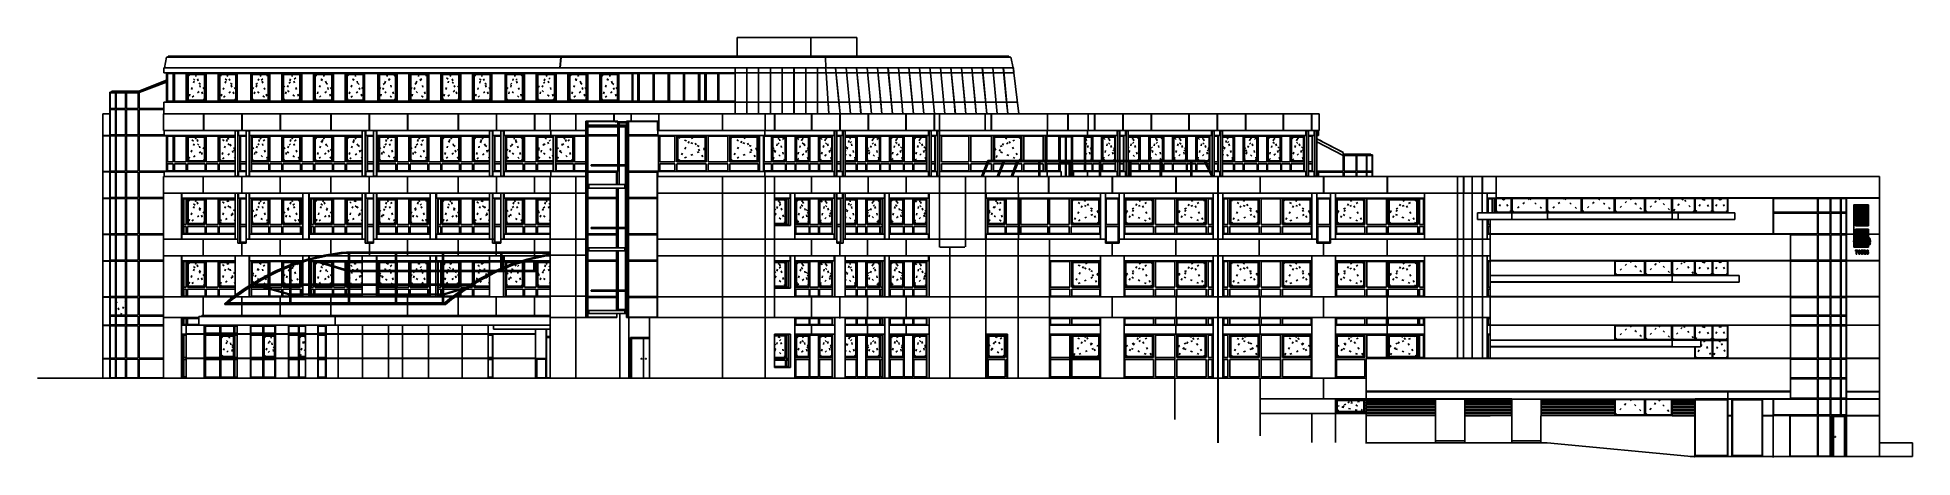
# Model space of a CAD drawing. Header units: metres. Extents: x -40.6 to 55.2, y -4 to 17.4.
import ezdxf

# ---------------------------------------------------------------- set-up
doc = ezdxf.new("R2010")
doc.units = ezdxf.units.M
for name, pattern in [('DASHDOT', [2, 1.25, -0.25, 0.25, -0.25]), ('DASHED', [0.75, 0.5, -0.25]), ('DOT', [0.25, 0, -0.25])]:
    doc.linetypes.add(name, pattern=pattern)
doc.layers.add('1', color=7, linetype='DASHED')
doc.layers.add('4', color=7, linetype='DASHDOT')

msp = doc.modelspace()

# ---------------------------------------------------------------- linework, layer by layer
at = {"layer": '1', "color": 1, "linetype": 'CONTINUOUS'}
for p, q in [((-4.83892, 16.45), (-4.83892, 17.4)), ((-4.83892, 17.4), (1.26108, 17.4)), ((-1.08892, 16.45), (-1.08892, 17.4)), ((1.26108, 16.45), (1.26108, 17.4)), ((-34.100551, 15.85), (-34.002636, 16.4)), ((-34.002636, 16.4), (-13.838689, 16.4)), ((-33.90469, 16.45), (-13.73497, 16.45)), ((-33.90469, 16.4), (-33.90469, 16.45)), ((-13.906891, 15.85), (-13.850916, 16.4)), ((-13.894475, 15.85), (-13.838689, 16.4)), ((-13.838689, 16.4), (9.138024, 16.4)), ((-13.74701, 16.4), (-13.74701, 16.45)), ((-0.33892, 16.45), (9.0249, 16.45)), ((-0.33892, 16.4), (-0.33892, 16.45)), ((-0.314278, 15.85), (-0.326597, 16.4)), ((9.0249, 16.45), (9.024901, 16.4)), ((-34.128761, 15.85), (-13.894475, 15.85)), ((-34.128761, 15.6), (-34.128761, 15.85)), ((-34.128761, 15.6), (-4.351634, 15.5975)), ((-33.988721, 14.1), (-33.988721, 15.6)), ((-3.74982, 15.85), (-13.894475, 15.85)), ((-6.54242, 15.85), (9.263516, 15.85)), ((-4.950438, 15.85), (-4.950438, 13.5)), ((-4.950434, 15.6), (-4.950438, 15.85)), ((-4.950438, 15.6025), (-4.351634, 15.6)), ((-4.351634, 15.85), (-4.351634, 13.5)), ((-4.348615, 15.85), (-4.348615, 13.5)), ((-4.348615, 15.6025), (-3.74982, 15.5975)), ((-3.74982, 15.85), (-3.74982, 13.5)), ((-3.746801, 15.85), (-3.746801, 13.5)), ((-3.746801, 15.6025), (-3.148006, 15.5975)), ((-3.148006, 15.85), (-3.148006, 13.5)), ((-3.144987, 15.85), (-3.144987, 13.5)), ((-3.144987, 15.6025), (-2.546192, 15.5975)), ((-2.546192, 15.85), (-2.546192, 14.1025)), ((-2.543173, 15.85), (-2.543173, 13.5)), ((-2.543173, 15.6025), (-1.944378, 15.5975)), ((-1.944378, 15.85), (-1.944378, 13.5)), ((-1.941359, 15.85), (-1.941359, 13.5)), ((-1.941359, 15.6025), (-1.342564, 15.5975)), ((-1.342564, 15.85), (-1.342564, 14.1025)), ((-1.339545, 15.85), (-1.339545, 13.5)), ((-1.339545, 15.6025), (-0.74075, 15.5975)), ((-0.74075, 15.85), (-0.74075, 13.5)), ((-0.737731, 15.85), (-0.737731, 13.5)), ((-0.737731, 15.6025), (-0.306111, 15.5975)), ((-0.306473, 15.6025), (-0.327654, 15.85)), ((-0.306473, 15.6025), (-0.326798, 15.85)), ((-0.314278, 15.85), (9.251148, 15.85)), ((-0.306473, 15.6025), (0.206741, 15.5975)), ((-0.306111, 15.5975), (-0.153999, 13.5)), ((0.182372, 15.85), (0.351031, 14.1025)), ((0.184603, 15.85), (0.41141, 13.5)), ((0.208489, 15.6025), (0.742179, 15.5975)), ((0.71781, 15.85), (0.944617, 13.5)), ((0.720041, 15.85), (0.946848, 13.5)), ((0.743927, 15.6025), (1.277618, 15.5975)), ((1.25548, 15.85), (1.482286, 13.5)), ((1.279365, 15.6025), (1.813056, 15.5975)), ((1.788687, 15.85), (2.015494, 13.5)), ((1.790918, 15.85), (2.017725, 13.5)), ((1.814804, 15.6025), (2.348494, 15.5975)), ((2.326356, 15.85), (2.553163, 13.5)), ((2.350242, 15.6025), (2.883932, 15.5975)), ((2.859563, 15.85), (3.08637, 13.5)), ((2.861794, 15.85), (3.088601, 13.5)), ((2.88568, 15.6025), (3.419371, 15.5975)), ((3.397233, 15.85), (3.565892, 14.1025)), ((3.421118, 15.6025), (3.954809, 15.5975)), ((3.954326, 15.6025), (3.93044, 15.85)), ((3.932671, 15.85), (4.159478, 13.5)), ((3.954809, 15.5975), (4.157247, 13.5)), ((3.956557, 15.6025), (4.490247, 15.5975)), ((4.465878, 15.85), (4.692685, 13.5)), ((4.468109, 15.85), (4.694916, 13.5)), ((4.491995, 15.6025), (5.025685, 15.5975)), ((5.025202, 15.6025), (5.001316, 15.85)), ((5.027433, 15.6025), (5.003547, 15.85)), ((5.025685, 15.5975), (5.228123, 13.5)), ((5.027433, 15.6025), (5.561124, 15.5975)), ((5.027916, 15.5975), (5.230354, 13.5)), ((5.536755, 15.85), (5.763561, 13.5)), ((5.538986, 15.85), (5.765792, 13.5)), ((5.562871, 15.6025), (6.096562, 15.5975)), ((6.072193, 15.85), (6.240852, 14.1025)), ((6.074424, 15.85), (6.301231, 13.5)), ((6.09831, 15.6025), (6.632, 15.5975)), ((6.609862, 15.85), (6.836669, 13.5)), ((6.633748, 15.6025), (7.167438, 15.5975)), ((7.143069, 15.85), (7.369876, 13.5)), ((7.1453, 15.85), (7.31396, 14.1025)), ((7.678508, 15.85), (7.905314, 13.5)), ((7.680739, 15.85), (7.907545, 13.5)), ((8.213946, 15.85), (8.440753, 13.5)), ((8.216177, 15.85), (8.442984, 13.5)), ((8.240063, 15.6025), (8.773753, 15.5975)), ((8.751615, 15.85), (8.978422, 13.5)), ((8.775501, 15.6025), (9.291567, 15.5975)), ((9.291567, 15.5975), (9.544325, 13.5)), ((-36.593569, 14.60623), (-35.41151, 14.60623)), ((-36.521395, 14.60623), (-36.521395, 14.65623)), ((-36.031575, 14.60623), (-36.031575, 14.65623)), ((-35.420767, 14.60274), (-33.988721, 15.142663)), ((-35.410601, 14.65623), (-33.988721, 15.192321)), ((-35.410601, 14.606573), (-35.410601, 14.65623)), ((-35.30146, 14.697379), (-33.988721, 15.213571)), ((-36.883191, 13.5), (-37.240841, 13.5)), ((-37.240841, 12.4), (-37.240841, 13.5)), ((-32.099853, 13.5), (-34.156766, 13.5)), ((-34.12877, 14.1025), (-4.351634, 14.1)), ((-34.12877, 13.5), (-34.12877, 14.1)), ((-32.099853, 13.5), (-30.138576, 13.5)), ((-32.099853, 12.65), (-32.099853, 13.5)), ((-32.093843, 12.65), (-32.093843, 13.5)), ((-32.085858, 12.65), (-32.085858, 13.5)), ((-30.144587, 12.65), (-30.144587, 13.5)), ((-30.138576, 13.5), (-28.18331, 13.5)), ((-30.138576, 12.65), (-30.138576, 13.5)), ((-30.130591, 12.65), (-30.130591, 13.5)), ((-28.18932, 12.65), (-28.18932, 13.5)), ((-28.18331, 13.5), (-25.594407, 13.5)), ((-28.18331, 12.65), (-28.18331, 13.5)), ((-28.175325, 12.65), (-28.175325, 13.5)), ((-25.600417, 12.65), (-25.600417, 13.5)), ((-25.594407, 13.5), (-23.63914, 13.5)), ((-25.594407, 12.65), (-25.594407, 13.5)), ((-25.586422, 12.65), (-25.586422, 13.5)), ((-23.645151, 12.65), (-23.645151, 13.5)), ((-23.63914, 13.5), (-21.689884, 13.5)), ((-23.63914, 12.65), (-23.63914, 13.5)), ((-23.631155, 12.65), (-23.631155, 13.5)), ((-21.689884, 13.5), (-19.094836, 13.5)), ((-21.689884, 12.65), (-21.689884, 13.5)), ((-21.683874, 12.65), (-21.683874, 13.5)), ((-21.675889, 12.65), (-21.675889, 13.5)), ((-19.100847, 12.65), (-19.100847, 13.5)), ((-19.094836, 13.5), (-17.14558, 13.5)), ((-19.094836, 12.65), (-19.094836, 13.5)), ((-19.086851, 12.65), (-19.086851, 13.5)), ((-17.14558, 13.5), (-15.190314, 13.5)), ((-17.14558, 12.65), (-17.14558, 13.5)), ((-17.13957, 12.65), (-17.13957, 13.5)), ((-17.131585, 12.65), (-17.131585, 13.5)), ((-15.190314, 13.5), (-13.088141, 13.5)), ((-15.190314, 12.65), (-15.190314, 13.5)), ((-15.184303, 12.65), (-15.184303, 13.5)), ((-15.176318, 12.65), (-15.176318, 13.5)), ((-14.392557, 13.5), (-14.392472, 13.1)), ((-13.09416, 12.65), (-13.09416, 13.5)), ((-13.088141, 13.5), (-11.137723, 13.5)), ((-13.088141, 12.65), (-13.088141, 13.5)), ((-13.080156, 12.65), (-13.080156, 13.5)), ((-11.137723, 13.5), (-8.840593, 13.5)), ((-11.137723, 13.13), (-11.137723, 13.5)), ((-11.131704, 13.13), (-11.131704, 13.5)), ((-11.123719, 13.13), (-11.123719, 13.5)), ((-10.262963, 13.13), (-10.262963, 13.5)), ((-8.850593, 12.65), (-8.850593, 13.5)), ((-8.840593, 13.5), (-5.590591, 13.5)), ((-8.840593, 12.65), (-8.840593, 13.5)), ((-8.840591, 12.65), (-8.840591, 13.5)), ((-5.60059, 12.65), (-5.60059, 13.5)), ((-5.590591, 13.5), (-2.933544, 13.5)), ((-5.590591, 12.65), (-5.590591, 13.5)), ((-5.590589, 12.65), (-5.590589, 13.5)), ((-4.950438, 14.1), (-4.351634, 14.0975)), ((-4.950434, 13.5), (-4.950434, 14.1)), ((-4.348615, 14.1025), (-3.74982, 14.0975)), ((-3.746801, 14.1025), (-3.148006, 14.0975)), ((-3.420586, 13.5), (-3.420586, 12.65)), ((-3.144987, 14.1025), (-2.546192, 14.0975)), ((-2.942493, 12.65), (-2.942493, 13.5)), ((-2.933544, 12.65), (-2.933544, 13.5)), ((-2.929082, 13.5), (-1.0372, 13.5)), ((-2.929082, 12.65), (-2.929082, 13.5)), ((-2.546192, 13.5), (-2.546192, 14.0975)), ((-2.543173, 14.1025), (-1.944378, 14.0975)), ((-1.941359, 14.1025), (-1.342564, 14.0975)), ((-1.342564, 13.5), (-1.342564, 14.0975)), ((-1.339545, 14.1025), (-0.74075, 14.0975)), ((-1.046149, 12.65), (-1.046149, 13.5)), ((-1.0372, 12.65), (-1.0372, 13.5)), ((-1.032738, 13.5), (0.412946, 13.5)), ((-1.032738, 12.65), (-1.032738, 13.5)), ((-0.737731, 14.1025), (-0.197332, 14.0975)), ((-0.19769, 14.1025), (0.351515, 14.0975)), ((-0.197332, 14.0975), (-0.153998, 13.5)), ((0.409179, 13.5), (0.351515, 14.0975)), ((0.353262, 14.1025), (0.886953, 14.0975)), ((0.403996, 12.65), (0.403996, 13.5)), ((0.412946, 12.65), (0.412946, 13.5)), ((0.417408, 13.5), (1.863091, 13.5)), ((0.417408, 12.65), (0.417408, 13.5)), ((0.888701, 14.1025), (1.422391, 14.0975)), ((1.422391, 14.0975), (1.480055, 13.5)), ((1.854141, 12.65), (1.854141, 13.5)), ((1.863091, 12.65), (1.863091, 13.5)), ((1.867553, 13.5), (3.781745, 13.5)), ((1.867553, 12.65), (1.867553, 13.5)), ((1.959577, 14.1025), (2.493268, 14.0975)), ((2.493268, 14.0975), (2.550932, 13.5)), ((3.030454, 14.1025), (3.564144, 14.0975)), ((3.564144, 14.0975), (3.621808, 13.5)), ((3.624039, 13.5), (3.566375, 14.0975)), ((3.772795, 12.65), (3.772795, 13.5)), ((3.781745, 12.65), (3.781745, 13.5)), ((3.786206, 13.5), (5.23189, 13.5)), ((3.786206, 12.65), (3.786206, 13.5)), ((4.10133, 14.1025), (4.635021, 14.0975)), ((4.636768, 14.1025), (5.170459, 14.0975)), ((5.172207, 14.1025), (5.705897, 14.0975)), ((5.22294, 12.65), (5.22294, 13.5)), ((5.23189, 12.65), (5.23189, 13.5)), ((5.236352, 13.5), (8.147882, 13.5)), ((5.236352, 12.65), (5.236352, 13.5)), ((5.492891, 13.1), (5.492895, 13.5)), ((5.707645, 14.1025), (6.241335, 14.0975)), ((6.299, 13.5), (6.241335, 14.0975)), ((6.243083, 14.1025), (6.776774, 14.0975)), ((6.776774, 14.0975), (6.834438, 13.5)), ((6.778521, 14.1025), (7.84765, 14.0975)), ((7.372107, 13.5), (7.314443, 14.0975)), ((7.825968, 12.723678), (7.825968, 13.5)), ((7.825968, 13.5), (7.825968, 12.64)), ((7.849398, 14.1025), (8.383088, 14.0975)), ((8.137891, 12.65), (8.137891, 13.5)), ((8.147882, 13.5), (12.054968, 13.5)), ((8.147882, 12.65), (8.147882, 13.5)), ((8.384836, 14.1025), (8.918527, 14.0975)), ((8.976191, 13.5), (8.918527, 14.0975)), ((8.920274, 14.1025), (9.471727, 14.1025)), ((11.004292, 13.1), (11.004314, 13.5)), ((12.046018, 12.65), (12.046018, 13.5)), ((12.054968, 12.65), (12.054968, 13.5)), ((12.05943, 13.5), (13.419633, 13.5)), ((12.05943, 12.65), (12.05943, 13.5)), ((13.092354, 13.1), (13.092381, 13.5)), ((13.410684, 12.65), (13.410684, 13.5)), ((13.419633, 12.65), (13.419633, 13.5)), ((13.424095, 13.5), (14.860829, 13.5)), ((13.424095, 12.65), (13.424095, 13.5)), ((14.860829, 12.65), (14.860829, 13.5)), ((14.87424, 13.5), (16.310974, 13.5)), ((16.310974, 12.65), (16.310974, 13.5)), ((16.324385, 13.5), (18.229628, 13.5)), ((18.229628, 12.65), (18.229628, 13.5)), ((18.243039, 13.5), (19.679773, 13.5)), ((19.688722, 13.5), (19.693184, 12.65)), ((19.693184, 13.5), (21.129918, 13.5)), ((21.129918, 12.65), (21.129918, 13.5)), ((21.14333, 13.5), (23.048572, 13.5)), ((23.057521, 13.5), (23.061983, 12.65)), ((23.061983, 13.5), (24.498717, 13.5)), ((24.498717, 12.65), (24.498717, 13.5)), ((24.512129, 13.5), (24.88774, 13.5)), ((24.88774, 13.5), (24.88774, 12.65)), ((-34.156762, 12.65), (-32.093843, 12.65)), ((-34.114735, 12.4), (-34.114735, 12.65)), ((-32.093843, 12.65), (-30.344292, 12.65)), ((-30.502727, 12.64), (-30.502727, 12.65)), ((-30.502727, 12.64), (-30.344292, 12.64)), ((-30.494742, 10.31), (-30.494742, 12.64)), ((-30.352277, 12.64), (-30.352277, 12.65)), ((-30.144587, 12.65), (-30.344292, 12.65)), ((-30.344292, 10.31), (-30.344292, 12.64)), ((-30.320329, 12.4), (-30.320329, 12.65)), ((-30.144587, 12.65), (-29.772581, 12.65)), ((-29.931011, 12.64), (-29.931011, 12.65)), ((-29.931011, 12.64), (-29.772581, 12.64)), ((-29.923026, 10.31), (-29.923026, 12.64)), ((-29.780566, 12.64), (-29.780566, 12.65)), ((-28.18932, 12.65), (-29.772581, 12.65)), ((-29.772581, 10.31), (-29.772581, 12.64)), ((-29.748608, 12.4), (-29.748608, 12.65)), ((-28.18932, 12.65), (-25.594407, 12.65)), ((-25.594407, 12.65), (-23.85272, 12.65)), ((-24.003166, 12.64), (-24.003166, 12.65)), ((-24.003166, 12.64), (-23.844735, 12.64)), ((-23.995181, 10.31), (-23.995181, 12.64)), ((-23.85272, 12.65), (-23.645151, 12.65)), ((-23.85272, 12.64), (-23.85272, 12.65)), ((-23.844735, 10.31), (-23.844735, 12.64)), ((-23.820772, 12.4), (-23.820772, 12.65)), ((-23.645151, 12.65), (-23.273019, 12.65)), ((-23.43145, 12.64), (-23.43145, 12.65)), ((-23.43145, 12.64), (-23.273019, 12.64)), ((-23.423465, 10.31), (-23.423465, 12.64)), ((-23.281004, 12.64), (-23.281004, 12.65)), ((-23.273019, 12.65), (-21.683874, 12.65)), ((-23.273019, 10.31), (-23.273019, 12.64)), ((-23.249056, 12.4), (-23.249056, 12.65)), ((-21.683874, 12.65), (-19.094836, 12.65)), ((-19.094836, 12.65), (-17.345161, 12.65)), ((-17.503604, 12.64), (-17.503604, 12.65)), ((-17.503604, 12.64), (-17.345161, 12.64)), ((-17.49562, 10.31), (-17.49562, 12.64)), ((-17.353145, 12.64), (-17.353145, 12.65)), ((-17.14558, 12.65), (-17.345161, 12.65)), ((-17.345161, 10.31), (-17.345161, 12.64)), ((-17.321197, 12.4), (-17.321197, 12.65)), ((-17.14558, 12.65), (-16.773445, 12.65)), ((-16.93188, 12.64), (-16.93188, 12.65)), ((-16.93188, 12.64), (-16.773445, 12.64)), ((-16.923895, 10.31), (-16.923895, 12.64)), ((-16.78143, 12.64), (-16.78143, 12.65)), ((-16.773445, 12.65), (-15.184303, 12.65)), ((-16.773445, 12.65), (-16.773445, 10.3)), ((-16.749477, 12.4), (-16.749477, 12.65)), ((-15.184303, 12.65), (-13.088141, 12.65)), ((-14.392472, 12.65), (-14.392472, 13.1)), ((-14.357356, 12.4), (-14.357356, 12.65)), ((-13.088141, 12.65), (-12.580298, 12.65)), ((-12.580298, 13.13), (-10.934638, 13.13)), ((-12.580298, 13.13), (-12.580298, 3.1)), ((-12.490795, 13.13), (-12.490795, 10.55)), ((-10.504033, 12.93), (-12.490795, 12.93)), ((-12.490795, 12.83), (-12.490795, 12.93)), ((-10.504033, 12.83), (-12.490795, 12.83)), ((-10.504033, 13.1), (-11.083944, 13.1)), ((-10.934638, 12.93), (-10.934638, 13.1)), ((-10.504033, 13.05), (-10.934638, 13.05)), ((-10.934638, 12.83), (-10.934638, 10.9)), ((-10.873158, 12.93), (-10.873158, 13.1)), ((-10.873158, 10.9), (-10.873158, 12.83)), ((-10.543789, 10.9), (-10.543765, 12.83)), ((-10.543762, 13.05), (-10.543761, 13.1)), ((-10.504033, 13.13), (-8.858369, 13.13)), ((-10.504033, 13.13), (-10.504015, 3.1)), ((-10.504033, 12.83), (-10.504033, 12.93)), ((-10.414531, 13.13), (-10.414513, 6)), ((-8.918204, 12.65), (-8.918204, 13.1)), ((-8.918204, 12.65), (-8.840593, 12.65)), ((-8.903238, 12.4), (-8.903238, 12.65)), ((-8.840593, 12.65), (-5.590591, 12.65)), ((-5.590591, 12.65), (-2.933544, 12.65)), ((-3.439157, 12.4), (-3.439157, 12.65)), ((-2.929082, 12.65), (-1.0372, 12.65)), ((-1.032738, 12.65), (0.147457, 12.65)), ((0.11166, 12.4), (0.11166, 12.65)), ((0.138508, 12.64), (0.259007, 12.64)), ((0.138508, 10.31), (0.138508, 12.64)), ((0.147457, 12.65), (0.403996, 12.65)), ((0.147457, 12.64), (0.147457, 12.65)), ((0.250058, 10.31), (0.250058, 12.64)), ((0.259007, 12.64), (0.259007, 12.65)), ((0.403996, 12.65), (0.571346, 12.65)), ((0.535549, 12.4), (0.535549, 12.65)), ((0.562397, 12.64), (0.682896, 12.64)), ((0.562397, 10.31), (0.562397, 12.64)), ((0.571346, 12.65), (1.863091, 12.65)), ((0.571346, 12.64), (0.571346, 12.65)), ((0.673946, 10.31), (0.673946, 12.64)), ((0.682896, 12.64), (0.682896, 12.65)), ((1.867553, 12.65), (3.781745, 12.65)), ((3.786206, 12.65), (4.966402, 12.65)), ((4.930604, 12.4), (4.930604, 12.65)), ((4.957452, 12.64), (5.077951, 12.64)), ((4.957452, 10.31), (4.957452, 12.64)), ((4.966402, 12.65), (5.23189, 12.65)), ((4.966402, 12.64), (4.966402, 12.65)), ((5.069002, 10.31), (5.069002, 12.64)), ((5.077951, 12.64), (5.077951, 12.65)), ((5.236352, 12.65), (5.39029, 12.65)), ((5.354493, 12.4), (5.354493, 12.65)), ((5.381341, 12.64), (5.50184, 12.64)), ((5.381341, 10.31), (5.381341, 12.64)), ((5.39029, 12.65), (8.147882, 12.65)), ((5.39029, 12.64), (5.39029, 12.65)), ((5.492891, 12.65), (5.492891, 13.1)), ((5.492891, 12.65), (5.492891, 13.1)), ((5.492891, 10.31), (5.492891, 12.64)), ((5.492892, 12.64), (5.492893, 10.31)), ((5.50184, 12.64), (5.50184, 12.65)), ((8.147882, 12.65), (12.054968, 12.65)), ((10.98573, 12.4), (10.98573, 12.65)), ((11.004292, 12.65), (11.004292, 13.1)), ((12.05943, 12.65), (13.419633, 12.65)), ((13.05722, 12.4), (13.05722, 12.65)), ((13.092354, 13.1), (13.092354, 12.65)), ((13.424095, 12.65), (14.71584, 12.65)), ((14.568493, 12.4), (14.568493, 12.65)), ((14.595341, 11.11), (14.595341, 12.64)), ((14.595341, 12.64), (14.71584, 12.64)), ((14.60429, 12.64), (14.60429, 12.65)), ((14.70689, 11.11), (14.70689, 12.64)), ((14.71584, 12.65), (14.860829, 12.65)), ((14.71584, 12.64), (14.71584, 12.65)), ((14.869778, 12.65), (14.860829, 12.65)), ((14.87424, 12.65), (15.019229, 12.65)), ((14.992381, 12.4), (14.992381, 12.65)), ((15.019229, 12.65), (15.139728, 12.65)), ((15.019229, 12.64), (15.139728, 12.64)), ((15.019229, 11.11), (15.019229, 12.64)), ((15.028179, 12.64), (15.028179, 12.65)), ((15.130779, 11.11), (15.130779, 12.64)), ((15.139728, 12.65), (16.319924, 12.65)), ((15.139728, 12.64), (15.139728, 12.65)), ((16.324385, 12.65), (18.238577, 12.65)), ((18.243039, 12.65), (19.534784, 12.65)), ((19.387437, 12.4), (19.387437, 12.65)), ((19.414285, 10.387889), (19.414285, 12.64)), ((19.414285, 12.64), (19.534784, 12.64)), ((19.423234, 12.64), (19.423234, 12.65)), ((19.525835, 10.31), (19.525835, 12.64)), ((19.534784, 12.65), (19.688722, 12.65)), ((19.534784, 12.64), (19.534784, 12.65)), ((19.693184, 12.65), (19.958673, 12.65)), ((19.811326, 12.4), (19.811326, 12.65)), ((19.847123, 12.64), (19.847123, 12.65)), ((19.958673, 12.64), (19.847123, 12.64)), ((19.949723, 10.31), (19.949723, 12.64)), ((19.958673, 12.65), (21.138868, 12.65)), ((19.958673, 12.64), (19.958673, 12.65)), ((21.14333, 12.65), (23.057521, 12.65)), ((23.061983, 12.65), (24.242179, 12.65)), ((24.206381, 12.4), (24.206381, 12.65)), ((24.233229, 12.64), (24.233229, 10.3)), ((24.233229, 12.64), (24.353728, 12.64)), ((24.242179, 12.65), (24.507667, 12.65)), ((24.242179, 12.64), (24.242179, 12.65)), ((24.344779, 10.31), (24.344779, 12.64)), ((24.353728, 12.64), (24.353728, 12.65)), ((24.512129, 12.65), (24.777617, 12.65)), ((24.63027, 12.4), (24.63027, 12.65)), ((24.657118, 12.64), (24.657118, 10.3)), ((24.666067, 12.64), (24.666067, 12.65)), ((24.768668, 10.31), (24.768668, 12.64)), ((24.777617, 12.65), (24.88774, 12.65)), ((24.847506, 12.4), (24.847506, 12.65)), ((-36.883191, 12.4), (-37.240841, 12.4)), ((-36.883191, 12.385), (-37.240841, 12.385)), ((-37.240841, 10.55), (-37.240841, 12.385)), ((-30.494742, 12.4), (-34.114735, 12.4)), ((-33.988705, 12.4), (-33.988712, 10.55)), ((-29.923026, 12.4), (-30.320329, 12.4)), ((-30.248452, 10.55), (-30.248455, 12.4)), ((-23.995181, 12.4), (-29.748608, 12.4)), ((-29.676736, 10.55), (-29.676739, 12.4)), ((-23.423465, 12.4), (-23.820772, 12.4)), ((-23.748896, 10.55), (-23.748901, 12.4)), ((-17.49562, 12.4), (-23.249056, 12.4)), ((-23.177179, 10.55), (-23.177182, 12.4)), ((-16.923895, 12.4), (-17.321197, 12.4)), ((-17.249328, 12.4), (-17.249325, 10.55)), ((-16.749477, 12.4), (-12.580298, 12.4)), ((-16.677612, 12.4), (-16.677609, 10.55)), ((-14.251963, 10.55), (-14.250959, 12.4)), ((-14.251954, 10.55), (-14.251954, 12.4)), ((-8.903238, 12.4), (0.11166, 12.4)), ((-8.858369, 10.55), (-8.858369, 12.4)), ((-3.494848, 10.55), (-3.494848, 12.4)), ((0.031116, 10.55), (0.031116, 12.4)), ((0.250058, 12.4), (0.535549, 12.4)), ((0.455005, 10.55), (0.455005, 12.4)), ((0.673946, 12.4), (4.930604, 12.4)), ((4.85006, 10.55), (4.85006, 12.4)), ((5.069002, 12.4), (5.354493, 12.4)), ((5.273949, 10.55), (5.273949, 12.4)), ((5.492892, 12.4), (13.05722, 12.4)), ((10.930027, 12.4), (10.930031, 11.11)), ((12.951831, 11.11), (12.951831, 12.4)), ((13.05722, 12.4), (14.568493, 12.4)), ((14.487949, 11.11), (14.487949, 12.4)), ((14.70689, 12.4), (14.992381, 12.4)), ((14.911837, 11.11), (14.911837, 12.4)), ((15.130779, 12.4), (19.387437, 12.4)), ((19.306893, 10.605359), (19.306893, 12.4)), ((19.525835, 12.4), (19.811326, 12.4)), ((19.730782, 10.55), (19.730782, 12.4)), ((19.949723, 12.4), (24.206381, 12.4)), ((24.125837, 10.55), (24.125837, 12.4)), ((24.344779, 12.4), (24.63027, 12.4)), ((24.549726, 10.55), (24.549726, 12.4)), ((24.768668, 12.4), (24.847506, 12.4)), ((24.768668, 12.225298), (26.114297, 11.53414)), ((26.114297, 11.53414), (26.11446, 11.459681)), ((-36.883191, 10.55), (-37.240841, 10.55)), ((-37.120468, 10.535), (-37.120468, 10.55)), ((-30.494742, 10.55), (-34.114735, 10.55)), ((-34.114735, 10.3), (-34.114735, 10.55)), ((-29.923026, 10.55), (-30.320329, 10.55)), ((-30.320329, 10.3), (-30.320329, 10.55)), ((-23.995181, 10.55), (-29.748608, 10.55)), ((-29.748608, 10.3), (-29.748608, 10.55)), ((-23.423465, 10.55), (-23.820772, 10.55)), ((-23.820772, 10.3), (-23.820772, 10.55)), ((-17.49562, 10.55), (-23.249056, 10.55)), ((-23.249056, 10.3), (-23.249056, 10.55)), ((-16.923895, 10.55), (-17.321197, 10.55)), ((-17.321197, 10.3), (-17.321197, 10.55)), ((-16.74949, 10.3), (-16.749477, 10.55)), ((-16.749477, 10.55), (-12.580298, 10.55)), ((-14.357356, 10.3), (-14.357356, 10.55)), ((-12.490795, 10.55), (-12.490795, 3.1)), ((-12.302841, 10.9), (-10.504033, 10.9)), ((-12.302841, 10.85), (-12.302841, 10.9)), ((-12.302841, 10.85), (-10.504033, 10.85)), ((-12.258095, 10.85), (-12.258095, 10.9)), ((-10.976191, 10.55), (-10.976191, 9.9)), ((-10.934638, 10.55), (-10.934638, 10.85)), ((-10.873158, 9.9), (-10.873158, 10.85)), ((-10.736707, 10.85), (-10.736707, 10.9)), ((-10.69196, 10.85), (-10.69196, 10.9)), ((-10.543801, 9.9), (-10.543789, 10.85)), ((-8.918208, 10.55), (0.11166, 10.55)), ((-8.918208, 10.55), (-8.91819, 3.1)), ((-8.903238, 10.3), (-8.903238, 10.55)), ((-3.439157, 10.3), (-3.439157, 10.55)), ((0.11166, 10.3), (0.11166, 10.55)), ((0.250058, 10.55), (0.535549, 10.55)), ((0.535549, 10.3), (0.535549, 10.55)), ((0.673946, 10.55), (4.930604, 10.55)), ((4.930604, 10.3), (4.930604, 10.55)), ((5.069002, 10.55), (5.354493, 10.55)), ((5.354493, 10.3), (5.354493, 10.55)), ((5.492892, 10.55), (7.73821, 10.55)), ((7.669693, 10.3), (7.969419, 11.06)), ((7.709627, 10.3), (8.009352, 11.06)), ((7.808221, 10.55), (8.537116, 10.55)), ((7.939366, 11.06), (7.959089, 11.11)), ((7.959089, 11.11), (19.057644, 11.11)), ((8.438516, 10.3), (8.73826, 11.06)), ((8.468605, 10.3), (8.768331, 11.06)), ((8.508538, 10.3), (8.808264, 11.06)), ((8.607132, 10.55), (9.247211, 10.55)), ((9.148611, 10.3), (9.448355, 11.06)), ((9.178701, 10.3), (9.478426, 11.06)), ((9.218634, 10.3), (9.51836, 11.06)), ((9.317228, 10.55), (10.565595, 10.55)), ((9.906151, 11.06), (9.918461, 11.11)), ((9.906151, 11.06), (19.082336, 11.06)), ((10.565591, 10.3), (10.565603, 11.06)), ((10.615594, 10.3), (10.615606, 11.06)), ((10.615595, 10.3), (10.615608, 11.06)), ((10.615599, 10.55), (11.702463, 10.55)), ((10.930031, 11.06), (10.930033, 10.55)), ((10.98573, 10.3), (10.98573, 10.55)), ((11.702463, 10.3), (11.702463, 10.55)), ((12.115594, 10.3), (12.115607, 11.06)), ((12.165597, 10.3), (12.16561, 11.06)), ((12.165598, 10.3), (12.165611, 11.06)), ((12.259983, 10.55), (13.665172, 10.55)), ((12.259983, 10.3), (12.259983, 10.55)), ((12.340527, 10.3), (12.340527, 10.55)), ((12.951831, 10.55), (12.951831, 11.06)), ((13.05722, 10.3), (13.05722, 10.55)), ((13.665168, 10.3), (13.66518, 11.06)), ((13.715171, 10.3), (13.715183, 11.06)), ((13.715172, 10.3), (13.715185, 11.06)), ((13.722486, 11.06), (13.722499, 10.3)), ((13.722488, 11.06), (13.7225, 10.3)), ((13.722496, 10.55), (14.568493, 10.55)), ((14.487949, 10.55), (14.487949, 11.06)), ((14.568493, 10.3), (14.568493, 10.55)), ((14.595341, 11.06), (14.595341, 10.3)), ((14.70689, 10.31), (14.70689, 11.06)), ((14.70689, 10.55), (14.992381, 10.55)), ((14.911837, 10.55), (14.911837, 11.06)), ((14.992381, 10.3), (14.992381, 10.55)), ((15.019229, 11.06), (15.019229, 10.3)), ((15.130779, 10.31), (15.130779, 11.06)), ((15.130779, 10.55), (15.216172, 10.55)), ((15.216168, 10.3), (15.216181, 11.06)), ((15.216181, 11.06), (15.266184, 11.06)), ((15.266171, 10.3), (15.266185, 11.06)), ((15.272489, 11.06), (15.272503, 10.3)), ((15.272499, 10.55), (16.767334, 10.55)), ((16.767329, 10.3), (16.767342, 11.06)), ((16.767342, 11.06), (16.817345, 11.06)), ((16.817332, 10.3), (16.817346, 11.06)), ((16.822483, 11.06), (16.822497, 10.3)), ((16.822493, 10.55), (18.322068, 10.55)), ((18.372487, 11.06), (18.372499, 10.3)), ((18.372496, 10.55), (19.284208, 10.55)), ((19.032358, 11.06), (19.40767, 10.3)), ((19.057644, 11.11), (19.457687, 10.3)), ((19.057925, 11.11), (19.082632, 11.06)), ((19.082367, 11.06), (19.457685, 10.3)), ((19.082371, 11.06), (19.457677, 10.3)), ((19.334231, 10.55), (19.387437, 10.55)), ((19.387437, 10.442257), (19.387437, 10.55)), ((19.525835, 10.55), (19.811326, 10.55)), ((19.811326, 10.3), (19.811326, 10.55)), ((19.949723, 10.55), (24.206381, 10.55)), ((24.206381, 10.3), (24.206381, 10.55)), ((24.344779, 10.55), (24.63027, 10.55)), ((24.63027, 10.3), (24.63027, 10.55)), ((24.768668, 10.55), (24.847506, 10.55)), ((24.847506, 10.3), (24.847506, 10.55)), ((26.1325, 11.450399), (26.687441, 11.45)), ((26.133294, 11.45872), (26.133471, 11.39378)), ((26.133294, 11.44999), (26.754192, 11.45)), ((26.133294, 11.44999), (26.133294, 11.4)), ((26.133294, 11.4), (27.605813, 11.4)), ((26.143436, 11.38856), (26.143436, 11.4)), ((26.754192, 11.45), (27.515814, 11.45)), ((26.754196, 11.4), (26.754192, 11.45)), ((27.243992, 11.4), (27.243985, 11.45)), ((27.515814, 11.45), (27.515824, 11.4)), ((27.515855, 11.4), (27.515855, 11.45)), ((27.60586, 11.4), (27.606026, 10.55)), ((27.605983, 10.55), (27.606026, 10.3)), ((-36.883191, 10.535), (-37.24081, 10.535)), ((-37.24081, 9.2), (-37.24081, 10.535)), ((-34.156762, 10.3), (-30.344292, 10.3)), ((-34.156762, 10.3), (-34.156757, 0)), ((-32.116729, 10.325), (-32.116729, 9.45)), ((-30.502727, 10.31), (-30.344292, 10.31)), ((-30.502727, 10.3), (-30.502727, 10.31)), ((-30.352277, 10.3), (-30.352277, 10.31)), ((-30.344292, 10.3), (-29.772581, 10.3)), ((-30.144587, 9.8), (-30.144587, 10.325)), ((-30.144587, 9.8), (-30.144587, 9.45)), ((-29.931011, 10.31), (-29.772581, 10.31)), ((-29.931011, 10.3), (-29.931011, 10.31)), ((-29.780566, 10.3), (-29.780566, 10.31)), ((-29.772581, 10.3), (-23.844735, 10.3)), ((-28.18932, 10.3), (-28.18932, 9.45)), ((-25.600417, 10.3), (-25.600417, 9.45)), ((-24.003166, 10.31), (-23.844735, 10.31)), ((-24.003166, 10.31), (-24.003166, 10.3)), ((-23.85272, 10.3), (-23.85272, 10.31)), ((-23.844735, 10.3), (-23.273019, 10.3)), ((-23.645151, 9.8), (-23.645151, 10.325)), ((-23.645151, 9.8), (-23.645151, 9.45)), ((-23.43145, 10.31), (-23.273019, 10.31)), ((-23.43145, 10.3), (-23.43145, 10.31)), ((-23.281004, 10.3), (-23.281004, 10.31)), ((-23.273019, 10.3), (-17.345161, 10.3)), ((-21.689884, 9.45), (-21.689884, 10.31)), ((-19.094836, 10.3), (-19.094836, 9.45)), ((-17.503604, 10.31), (-17.345161, 10.31)), ((-17.503604, 10.3), (-17.503604, 10.31)), ((-17.353145, 10.3), (-17.353145, 10.31)), ((-17.345161, 10.3), (-16.773445, 10.3)), ((-17.13957, 9.45), (-17.13957, 10.3)), ((-16.93188, 10.31), (-16.773445, 10.31)), ((-16.93188, 10.3), (-16.93188, 10.31)), ((-16.78143, 10.3), (-16.78143, 10.31)), ((-16.773445, 10.3), (-12.580298, 10.3)), ((-15.191601, 10.31), (-15.191601, 9.45)), ((-14.392477, 9.9), (-14.392472, 10.3)), ((-13.080156, 0), (-13.080156, 10.3)), ((-12.419183, 9.9), (-10.504033, 9.9)), ((-12.419183, 9.7), (-12.419183, 9.9)), ((-12.419183, 9.7), (-10.504033, 9.7)), ((-10.994464, 9.7), (-10.994464, 7.7)), ((-10.922845, 7.7), (-10.922851, 9.7)), ((-10.575619, 9.7), (-10.575619, 9.9)), ((-10.543795, 7.7), (-10.543801, 9.7)), ((-8.918208, 9.9), (-8.918204, 10.3)), ((-8.918208, 9.9), (-8.918208, 3.5)), ((-8.918204, 10.3), (0.147457, 10.3)), ((-5.60059, 0.025), (-5.60059, 10.3)), ((-3.420586, 10.3), (-3.420586, 0)), ((-2.942493, 9.9), (-2.942493, 10.31)), ((-2.942493, 9.9), (-2.942493, 3.1)), ((-1.046149, 10.31), (-1.046149, 9.45)), ((0.138508, 10.31), (0.259007, 10.31)), ((0.147457, 10.3), (0.147457, 10.31)), ((0.147457, 10.3), (0.571346, 10.3)), ((0.259007, 10.3), (0.259007, 10.31)), ((0.403996, 9.9), (0.403996, 10.295)), ((0.403996, 9.9), (0.403996, 9.45)), ((0.562397, 10.31), (0.682896, 10.31)), ((0.571346, 10.3), (0.571346, 10.31)), ((0.571346, 10.3), (4.966402, 10.3)), ((0.682896, 10.3), (0.682896, 10.31)), ((1.854141, 10.31), (1.854141, 9.45)), ((3.781745, 10.31), (3.781745, 9.45)), ((4.957452, 10.31), (5.077951, 10.31)), ((4.966402, 10.3), (4.966402, 10.31)), ((4.966402, 10.3), (5.39029, 10.3)), ((5.077951, 10.3), (5.077951, 10.31)), ((5.381341, 10.31), (5.50184, 10.31)), ((5.39029, 10.3), (5.39029, 10.31)), ((5.39029, 10.3), (11.072682, 10.3)), ((5.492891, 9.9), (5.492891, 10.3)), ((5.492891, 9.9), (5.492891, 10.3)), ((5.492891, 9.9), (5.492891, 6.7)), ((5.50184, 10.3), (5.50184, 10.31)), ((6.811814, 9.9), (6.811814, 10.3)), ((6.811814, 9.9), (6.811814, 6.702764)), ((7.840681, 9.45), (7.840681, 10.3)), ((9.504545, 10.3), (9.504545, 9.45)), ((11.062691, 9.45), (11.062691, 10.3)), ((11.072682, 10.3), (14.322673, 10.3)), ((11.072682, 9.45), (11.072682, 10.3)), ((11.072684, 9.45), (11.072684, 10.3)), ((14.312683, 9.45), (14.312683, 10.3)), ((14.322673, 10.3), (17.562674, 10.3)), ((14.322673, 9.45), (14.322673, 10.3)), ((14.322675, 9.45), (14.322675, 10.3)), ((14.60429, 10.3), (14.60429, 10.31)), ((15.019229, 10.31), (15.139728, 10.31)), ((15.028179, 10.3), (15.028179, 10.31)), ((15.139728, 10.3), (15.139728, 10.31)), ((17.572665, 10.3), (19.707667, 10.3)), ((17.572665, 10.3), (17.572667, 9.45)), ((19.387437, 10.3), (19.387437, 10.34096)), ((19.707667, 10.3), (19.707703, 9.9)), ((19.707688, 10.3), (21.872686, 10.3)), ((19.707688, 10.3), (19.707711, 9.9)), ((19.707703, 9.9), (19.70779, -3.3)), ((19.727666, 9.9), (19.727707, -3.3)), ((19.727702, 9.9), (19.727667, 10.3)), ((19.727692, 10.012067), (19.727699, 9.8)), ((19.838174, 10.31), (19.958673, 10.31)), ((19.847123, 10.3), (19.847123, 10.31)), ((19.958673, 10.3), (19.958673, 10.31)), ((21.862696, 9.45), (21.862696, 10.3)), ((21.872686, 10.3), (25.122678, 10.3)), ((21.872686, 10.3), (21.872689, 9.45)), ((24.242179, 10.3), (24.242179, 10.31)), ((24.666067, 10.31), (24.657118, 10.31)), ((24.666067, 10.3), (24.666067, 10.31)), ((25.112688, 9.45), (25.112688, 10.3)), ((25.122678, 10.3), (28.37267, 10.3)), ((25.122678, 10.3), (25.12268, 9.45)), ((28.362679, 9.45), (28.362679, 10.3)), ((28.37267, 10.3), (32.274971, 10.3)), ((28.37267, 10.3), (28.372672, 9.45)), ((31.946985, 10.3), (31.94699, 9.9)), ((31.94699, 9.9), (31.94699, 3.5)), ((32.266022, 9.45), (32.266022, 10.3)), ((32.274971, 10.3), (32.279433, 9.45)), ((32.279433, 10.3), (33.22985, 10.3)), ((32.694859, 10.3), (32.694863, 9.9)), ((32.694863, 6.7), (32.694863, 9.9)), ((33.219859, 9.45), (33.219859, 10.3)), ((33.22985, 10.3), (36.479841, 10.3)), ((33.22985, 10.3), (33.229852, 9.45)), ((33.918976, 9.215), (33.918976, 10.295)), ((36.469851, 10.295), (36.469851, 10.3)), ((36.479841, 10.3), (39.243626, 10.3)), ((36.479841, 10.3), (36.479844, 10.295)), ((39.243626, 10.3), (53.050788, 10.3)), ((39.243626, 10.295), (39.243626, 10.3)), ((44.472358, 10.295), (44.472358, 10.3)), ((45.718595, 10.295), (45.718595, 10.3)), ((52.836416, 10.295), (52.836416, 10.3)), ((53.050787, 10.295), (53.050788, 10.3)), ((53.050788, 10.3), (53.515635, 10.3)), ((53.515635, 9.215), (53.515635, 10.295)), ((-36.883191, 9.2), (-37.24081, 9.2)), ((-36.883191, 9.185), (-37.24081, 9.185)), ((-37.24081, 7.35), (-37.24081, 9.185)), ((-37.120468, 9.185), (-37.120468, 9.2)), ((-16.773454, 9.45), (-34.156757, 9.45)), ((-30.494742, 9.45), (-33.232988, 9.45)), ((-33.232988, 7.1), (-33.232988, 9.45)), ((-33.209024, 9.2), (-33.209024, 9.45)), ((-30.494742, 9.2), (-33.209024, 9.2)), ((-33.137156, 7.35), (-33.137156, 9.2)), ((-30.494742, 7.1), (-30.494742, 9.45)), ((-29.923026, 9.45), (-30.344292, 9.45)), ((-30.344292, 6.9), (-30.344292, 9.45)), ((-30.320329, 9.2), (-30.320329, 9.45)), ((-29.923026, 9.2), (-30.320329, 9.2)), ((-30.248451, 6.9), (-30.248451, 9.2)), ((-29.923026, 6.9), (-29.923026, 9.45)), ((-27.034349, 9.45), (-29.772576, 9.45)), ((-29.772576, 7.1), (-29.772576, 9.45)), ((-29.748613, 9.2), (-29.748613, 9.45)), ((-27.034349, 9.2), (-29.748613, 9.2)), ((-29.676735, 7.35), (-29.676735, 9.2)), ((-27.034349, 7.1), (-27.034349, 9.45)), ((-23.995181, 9.45), (-26.733422, 9.45)), ((-26.733422, 9.45), (-26.733417, 7.1)), ((-26.709463, 9.2), (-26.709463, 9.45)), ((-23.99518, 9.2), (-26.709463, 9.2)), ((-26.637587, 9.2), (-26.637592, 7.35)), ((-23.995181, 9.45), (-23.995176, 7.1)), ((-23.423465, 9.45), (-23.844735, 9.45)), ((-23.844735, 6.9), (-23.844735, 9.45)), ((-23.820772, 9.2), (-23.820772, 9.45)), ((-23.423465, 9.2), (-23.820772, 9.2)), ((-23.748894, 6.9), (-23.748894, 9.2)), ((-23.423465, 9.45), (-23.423461, 6.9)), ((-20.534788, 9.45), (-23.273019, 9.45)), ((-23.273019, 7.1), (-23.273019, 9.45)), ((-23.249056, 9.2), (-23.249056, 9.45)), ((-20.534787, 9.2), (-23.249056, 9.2)), ((-23.17718, 9.2), (-23.177186, 7.35)), ((-20.534788, 9.45), (-20.534783, 7.1)), ((-17.495633, 9.45), (-20.23386, 9.45)), ((-20.23386, 9.45), (-20.233856, 7.1)), ((-20.209892, 9.2), (-20.209892, 9.45)), ((-17.495633, 9.2), (-20.209892, 9.2)), ((-20.138017, 9.2), (-20.138022, 7.35)), ((-17.495633, 9.45), (-17.495629, 7.1)), ((-16.923895, 9.45), (-17.345161, 9.45)), ((-17.345161, 9.45), (-17.345156, 6.9)), ((-17.321197, 9.2), (-17.321197, 9.45)), ((-16.923894, 9.2), (-17.321197, 9.2)), ((-17.249324, 6.9), (-17.249324, 9.2)), ((-16.923895, 9.45), (-16.92389, 6.9)), ((-14.392477, 9.45), (-16.773454, 9.45)), ((-16.773454, 9.45), (-16.77344, 7.1)), ((-16.749477, 9.2), (-16.749477, 9.45)), ((-14.392477, 9.2), (-16.749477, 9.2)), ((-16.677612, 7.35), (-16.677609, 9.2)), ((-14.392477, 9.45), (-12.580298, 9.45)), ((0.673946, 9.45), (-8.91819, 9.45)), ((-2.940262, 9.45), (-2.114795, 9.45)), ((-2.940262, 7.8), (-2.940262, 9.45)), ((-2.940262, 9.2), (-2.141643, 9.2)), ((-2.222187, 7.8), (-2.222187, 9.2)), ((-2.141643, 9.2), (-2.141643, 9.45)), ((-2.114795, 7.8), (-2.114795, 9.45)), ((-1.891695, 9.45), (0.138508, 9.45)), ((-1.891695, 7.1), (-1.891695, 9.45)), ((-1.891695, 9.2), (0.11166, 9.2)), ((0.031116, 7.35), (0.031116, 9.2)), ((0.11166, 9.2), (0.11166, 9.45)), ((0.138508, 7.1), (0.138508, 9.45)), ((0.250058, 9.45), (0.562397, 9.45)), ((0.250058, 6.9), (0.250058, 9.45)), ((0.250058, 9.2), (0.535549, 9.2)), ((0.455005, 6.9), (0.455005, 9.2)), ((0.535549, 9.2), (0.535549, 9.45)), ((0.562397, 6.9), (0.562397, 9.45)), ((0.673946, 9.45), (2.70415, 9.45)), ((0.673946, 7.1), (0.673946, 9.45)), ((0.673946, 9.2), (2.677302, 9.2)), ((2.596758, 7.35), (2.596758, 9.2)), ((2.677302, 9.2), (2.677302, 9.45)), ((2.677302, 9.45), (4.203072, 9.45)), ((2.70415, 7.1), (2.70415, 9.45)), ((2.927249, 9.45), (4.957452, 9.45)), ((2.927249, 7.1), (2.927249, 9.45)), ((2.927249, 9.2), (4.930604, 9.2)), ((4.85006, 7.35), (4.85006, 9.2)), ((4.930604, 9.2), (4.930604, 9.45)), ((4.957452, 7.1), (4.957452, 9.45)), ((25.71769, 9.45), (4.957452, 9.45)), ((7.840681, 9.45), (11.072682, 9.45)), ((7.840681, 7.1), (7.840681, 9.45)), ((7.873638, 9.2), (7.873638, 9.45)), ((7.873638, 9.2), (13.717673, 9.2)), ((7.936526, 7.35), (7.936526, 9.2)), ((9.519506, 9.2), (9.519506, 9.45)), ((9.564376, 7.35), (9.564376, 9.2)), ((11.072682, 9.45), (13.717684, 9.45)), ((13.717673, 9.2), (13.717673, 9.45)), ((13.717678, 9.45), (13.717684, 7.1)), ((13.967681, 9.45), (14.322673, 9.45)), ((13.967681, 9.45), (13.967684, 6.9)), ((13.967681, 9.2), (14.667679, 9.2)), ((14.322673, 9.45), (14.667679, 9.45)), ((14.667679, 6.9), (14.667679, 9.45)), ((14.917707, 9.45), (17.562674, 9.45)), ((14.917707, 7.1), (14.917707, 9.45)), ((14.917707, 9.2), (19.467694, 9.2)), ((17.562674, 9.45), (19.467697, 9.45)), ((19.467694, 9.45), (19.467697, 7.1)), ((19.707713, 9.45), (19.727696, 9.45)), ((19.707713, 9.2), (19.727696, 9.2)), ((19.967677, 9.45), (21.872686, 9.45)), ((19.967677, 7.1), (19.967677, 9.45)), ((19.967679, 9.45), (19.967684, 7.1)), ((19.967679, 9.2), (24.517667, 9.2)), ((21.872686, 9.45), (24.517667, 9.45)), ((24.517661, 7.35), (24.517661, 9.2)), ((24.517667, 7.1), (24.517667, 9.45)), ((24.767687, 9.45), (25.122678, 9.45)), ((24.767687, 9.45), (24.767693, 6.9)), ((24.767687, 9.2), (25.46769, 9.2)), ((25.122678, 9.45), (25.467693, 9.45)), ((25.46769, 9.45), (25.467693, 6.9)), ((25.71769, 9.45), (28.37267, 9.45)), ((25.71769, 7.1), (25.71769, 9.45)), ((25.71769, 9.2), (30.267668, 9.2)), ((28.37267, 9.45), (30.26767, 9.45)), ((30.267668, 9.45), (33.467099, 9.45)), ((30.267668, 9.45), (30.26767, 7.1)), ((32.266022, 9.45), (32.266022, 1.008553)), ((32.266022, 9.45), (32.274971, 9.45)), ((33.219859, 9.45), (33.219859, 8.475)), ((33.219859, 9.45), (33.22985, 9.45)), ((33.468105, 9.45), (33.918976, 9.45)), ((33.468105, 9.45), (33.468111, 8.45)), ((33.468111, 9.2), (51.82094, 9.2)), ((33.894891, 8.45), (33.894891, 9.2)), ((44.97739, 9.215), (33.91989, 9.215)), ((33.991399, 9.2), (33.991399, 9.215)), ((34.719892, 9.215), (34.719892, 9.2)), ((38.281865, 9.2), (38.281865, 9.215)), ((41.497655, 9.215), (41.497656, 9.2)), ((42.866991, 9.2), (42.866991, 9.215)), ((44.026978, 9.2), (44.026978, 9.215)), ((44.924773, 9.2), (44.924773, 9.215)), ((44.97739, 9.215), (46.216628, 9.215)), ((45.758237, 8.45), (45.758237, 9.2)), ((46.216628, 9.215), (53.515635, 9.215)), ((47.983308, 9.2), (47.983308, 9.215)), ((48.068524, 9.2), (48.068533, 7.35)), ((50.094142, 9.2), (50.094142, 9.215)), ((50.362318, 9.2), (50.362318, 9.215)), ((51.82094, 9.2), (51.820943, -4)), ((53.418676, 9.2), (51.820943, 9.2)), ((53.418676, 9.2), (53.418676, 9.215)), ((53.418676, 9.2), (53.515635, 9.2)), ((53.515635, 7.365), (53.515635, 9.2)), ((-12.302841, 7.7), (-10.504018, 7.7)), ((-12.302841, 7.65), (-12.302841, 7.7)), ((-12.258095, 7.65), (-12.258095, 7.7)), ((-10.736707, 7.65), (-10.736707, 7.7)), ((-10.69196, 7.65), (-10.69196, 7.7)), ((-2.940262, 7.8), (-2.114795, 7.8)), ((32.973408, 8.45), (41.551923, 8.45)), ((32.973408, 8.1), (32.973408, 8.45)), ((42.909761, 8.1), (32.973408, 8.1)), ((33.229852, 8.103062), (33.229852, 1.054605)), ((33.468105, 8.1), (33.468111, 7.1)), ((33.616828, 7.365), (33.616828, 8.1)), ((34.719454, 8.115), (34.719454, 8.45)), ((41.532933, 8.115), (36.529514, 8.115)), ((36.550884, 8.1), (36.550884, 8.45)), ((36.550884, 8.1), (38.281865, 8.1)), ((38.281865, 8.1), (38.281865, 8.115)), ((38.2996, 8.45), (38.36067, 8.45)), ((38.2996, 8.115), (38.36067, 8.115)), ((38.2996, 8.1), (38.36067, 8.1)), ((39.955536, 8.1), (39.955536, 8.115)), ((41.497651, 8.1), (41.497651, 8.115)), ((41.532933, 8.45), (43.215966, 8.45)), ((41.532933, 8.115), (42.909761, 8.115)), ((42.866992, 8.115), (42.909761, 8.115)), ((42.866992, 8.115), (42.866992, 8.1)), ((46.116211, 8.1), (42.866992, 8.1)), ((42.909761, 8.115), (42.909761, 8.475)), ((42.909761, 8.1), (42.909761, 8.115)), ((43.215966, 8.45), (45.491524, 8.45)), ((43.215966, 8.45), (43.215966, 8.126852)), ((45.328349, 8.45), (46.116211, 8.45)), ((46.116211, 8.1), (46.116211, 8.45)), ((-36.883191, 7.35), (-37.24081, 7.35)), ((-36.883191, 7.335), (-37.24081, 7.335)), ((-37.24081, 6), (-37.24081, 7.335)), ((-37.120468, 7.335), (-37.120468, 7.35)), ((-33.209024, 7.1), (-34.156761, 7.1)), ((-30.494742, 7.1), (-33.232988, 7.1)), ((-30.494742, 7.35), (-33.209024, 7.35)), ((-33.209024, 7.1), (-33.209024, 7.35)), ((-32.116729, 7.134218), (-32.116729, 6.261706)), ((-30.494742, 7.1), (-30.320329, 7.1)), ((-29.923026, 6.9), (-30.344292, 6.9)), ((-30.144587, 6.261706), (-30.144587, 6.906193)), ((-27.034349, 7.1), (-29.923026, 7.1)), ((-27.034349, 7.1), (-29.772576, 7.1)), ((-27.034349, 7.35), (-29.748613, 7.35)), ((-29.748613, 7.1), (-29.748613, 7.35)), ((-29.748613, 7.1), (-29.748613, 7.1)), ((-28.18932, 7.110955), (-28.18932, 6.261706)), ((-27.034349, 7.1), (-26.733417, 7.1)), ((-23.995176, 7.1), (-26.733417, 7.1)), ((-26.733417, 7.1), (-23.844735, 7.1)), ((-23.995177, 7.35), (-26.709463, 7.35)), ((-26.709463, 7.1), (-26.709463, 7.35)), ((-25.600417, 7.110955), (-25.600417, 6.3822)), ((-23.423461, 6.9), (-23.844735, 6.9)), ((-23.631155, 6.25), (-23.631155, 6.887576)), ((-20.209892, 7.1), (-23.423461, 7.1)), ((-20.534783, 7.1), (-23.273019, 7.1)), ((-20.534784, 7.35), (-23.249056, 7.35)), ((-23.249056, 7.1), (-23.249056, 7.35)), ((-21.689884, 7.102975), (-21.689884, 6.25)), ((-17.495629, 7.1), (-20.233856, 7.1)), ((-17.495629, 7.35), (-20.209892, 7.35)), ((-20.209892, 7.1), (-20.209892, 7.35)), ((-20.209892, 7.1), (-17.256776, 7.1)), ((-19.094836, 7.119591), (-19.094836, 6.25)), ((-16.92389, 6.9), (-17.345156, 6.9)), ((-17.148741, 6.25), (-17.148741, 6.902203)), ((-14.392477, 7.1), (-16.92389, 7.1)), ((-14.392477, 7.1), (-16.77344, 7.1)), ((-14.392477, 7.35), (-16.749477, 7.35)), ((-16.749477, 7.1), (-16.749477, 7.35)), ((-16.749477, 7.1), (-16.749477, 7.1)), ((-15.191601, 7.089015), (-15.191601, 6.261706)), ((-14.392477, 7.1), (-12.580298, 7.1)), ((-12.302841, 7.65), (-10.504018, 7.65)), ((-10.994464, 7.65), (-10.994464, 6.65)), ((-10.922845, 7.65), (-10.922843, 6.65)), ((-10.543795, 6.65), (-10.543792, 7.65)), ((-1.891695, 7.1), (-8.929345, 7.1)), ((-1.891695, 7.35), (0.11166, 7.35)), ((-1.891695, 7.1), (0.138508, 7.1)), ((-1.046149, 7.116268), (-1.046149, 6.25)), ((0.11166, 7.1), (0.11166, 7.35)), ((0.11166, 7.1), (0.208489, 7.1)), ((0.250058, 6.9), (0.562397, 6.9)), ((0.403996, 6.544527), (0.403996, 6.906193)), ((2.927249, 7.1), (0.535549, 7.1)), ((0.673946, 7.35), (2.677302, 7.35)), ((0.673946, 7.1), (2.70415, 7.1)), ((1.814804, 7.116268), (1.814804, 6.25)), ((2.677302, 7.1), (2.677302, 7.35)), ((2.927249, 7.35), (4.930604, 7.35)), ((2.927249, 7.1), (4.957452, 7.1)), ((3.781745, 7.098318), (3.781745, 6.23926)), ((7.840681, 7.1), (4.807671, 7.1)), ((4.930604, 7.1), (4.930604, 7.35)), ((7.840681, 7.1), (13.717684, 7.1)), ((7.849679, 2.25), (7.849679, 7.062418)), ((7.873638, 7.35), (13.717673, 7.35)), ((7.873638, 7.1), (7.873638, 7.35)), ((9.504545, 7.1), (9.504554, 0)), ((9.519506, 7.1), (9.519506, 7.35)), ((11.117681, 6.25), (11.117681, 7.098318)), ((13.717673, 7.1), (13.717673, 7.35)), ((13.717673, 7.1), (13.967681, 7.1)), ((13.967681, 6.9), (14.667679, 6.9)), ((14.312683, 6.883586), (14.312683, 6.25)), ((24.517667, 7.1), (14.667679, 7.1)), ((14.917707, 7.35), (19.467694, 7.35)), ((14.917707, 7.1), (19.467697, 7.1)), ((17.562674, 7.116268), (17.562674, 6.25)), ((19.707711, 6.9), (19.727696, 6.9)), ((19.967677, 7.1), (24.517667, 7.1)), ((19.967679, 7.35), (24.517667, 7.35)), ((21.817693, 7.110288), (21.817693, 6.261706)), ((24.517667, 7.1), (24.767687, 7.1)), ((24.767687, 6.9), (25.467693, 6.9)), ((25.112688, 6.904859), (25.112688, 6.25)), ((25.71769, 7.1), (25.46769, 7.1)), ((25.71769, 7.35), (30.267668, 7.35)), ((25.71769, 7.1), (30.26767, 7.1)), ((28.362679, 6.25), (28.362679, 7.1)), ((30.26767, 7.1), (33.468099, 7.1)), ((38.281865, 7.35), (33.468099, 7.35)), ((33.468105, 7.1), (33.616043, 7.1)), ((33.468111, 7.35), (33.616043, 7.35)), ((33.616043, 6.015), (33.616043, 7.35)), ((38.2996, 7.365), (33.61718, 7.365)), ((33.991399, 7.35), (33.991399, 7.365)), ((34.719906, 7.35), (34.719905, 7.365)), ((38.281865, 7.365), (45.760147, 7.365)), ((38.281865, 7.35), (38.281865, 7.365)), ((38.2996, 7.365), (38.36067, 7.365)), ((38.2996, 7.35), (38.36067, 7.35)), ((38.36067, 7.35), (45.758237, 7.35)), ((39.955536, 7.35), (39.955536, 7.365)), ((41.497651, 7.35), (41.497651, 7.365)), ((42.866994, 7.365), (42.866994, 7.35)), ((44.026978, 7.35), (44.026978, 7.365)), ((44.924776, 7.365), (44.924776, 7.35)), ((44.97739, 7.35), (48.958543, 7.35)), ((45.758237, 7.365), (48.068524, 7.365)), ((47.983308, 7.35), (47.983308, 7.365)), ((48.008519, 7.365), (48.008521, 7.35)), ((48.958543, 6.015), (48.958543, 7.35)), ((51.820943, 7.35), (52.189414, 7.35)), ((52.948206, 7.35), (53.515635, 7.35)), ((53.418676, 7.35), (53.418676, 7.365)), ((53.515635, 6.015), (53.515635, 7.35)), ((-36.883191, 6), (-37.24081, 6)), ((-36.883191, 5.985), (-37.24081, 5.985)), ((-37.24081, 4.15), (-37.24081, 5.985)), ((-16.773445, 6.25), (-34.156757, 6.25)), ((-30.494742, 6.25), (-33.232988, 6.25)), ((-33.232988, 4.15), (-33.232988, 6.25)), ((-33.209024, 6), (-33.209024, 6.25)), ((-30.494742, 6), (-33.209024, 6)), ((-33.137156, 4.15), (-33.137156, 6)), ((-30.494742, 4.225457), (-30.494742, 6.25)), ((-27.034335, 6.25), (-29.772572, 6.25)), ((-29.772572, 4.720571), (-29.772572, 6.25)), ((-29.748613, 6), (-29.748613, 6.25)), ((-27.034335, 6), (-29.748613, 6)), ((-29.676735, 4.779061), (-29.676735, 6)), ((-27.595528, 5.81568), (-28.406689, 5.4762)), ((-27.585334, 5.76752), (-28.394381, 5.42899)), ((-27.522733, 5.76752), (-28.33178, 5.42899)), ((-26.769769, 6.08688), (-27.595528, 5.81568)), ((-26.761873, 6.03797), (-27.585334, 5.76752)), ((-27.585334, 5.76752), (-27.522733, 5.76752)), ((-26.699263, 6.03797), (-27.522733, 5.76752)), ((-27.034335, 5.99999), (-27.034335, 6.25)), ((-27.034335, 4.8), (-27.034335, 5.927923)), ((-25.932805, 6.28873), (-26.769769, 6.08688)), ((-25.926915, 6.23926), (-26.761873, 6.03797)), ((-26.761873, 6.03797), (-26.699263, 6.03797)), ((-26.093398, 6.25), (-26.733426, 6.25)), ((-26.733426, 6.095645), (-26.733426, 6.25)), ((-26.733426, 4.8), (-26.733426, 6.02675)), ((-26.709463, 6.101424), (-26.709463, 6.25)), ((-26.709463, 6), (-26.709463, 6.03462)), ((-26.709463, 6), (-26.262142, 6)), ((-25.864306, 6.23926), (-26.699263, 6.03797)), ((-26.637594, 4.8), (-26.637594, 6)), ((-26.299814, 6), (-26.299823, 5.95)), ((-26.299823, 5.95), (-24.699125, 5.95)), ((-26.262084, 5.9807), (-26.299796, 5.99232)), ((-26.262142, 6), (-26.262151, 5.95)), ((-26.262142, 6), (-24.699125, 6)), ((-26.262084, 5.9807), (-24.699127, 5.5)), ((-26.262084, 5.9307), (-26.262084, 5.9807)), ((-26.262084, 5.9307), (-24.699128, 5.45)), ((-25.08794, 6.42044), (-25.932805, 6.28873)), ((-25.084353, 6.3706), (-25.926915, 6.23926)), ((-25.926915, 6.23926), (-25.864306, 6.23926)), ((-25.021734, 6.3706), (-25.864306, 6.23926)), ((-24.699122, 6.25), (-25.795406, 6.25)), ((-24.79903, 6.44121), (-25.08794, 6.42044)), ((-24.79903, 6.39113), (-25.084353, 6.3706)), ((-25.084353, 6.3706), (-25.021734, 6.3706)), ((-24.774101, 6.3884), (-25.021734, 6.3706)), ((-24.79903, 6.44121), (-14.392482, 6.441247)), ((-24.79903, 6.39113), (-24.79903, 6.44121)), ((-24.79903, 6.39113), (-14.392483, 6.391121)), ((-24.774101, 6.3884), (-14.392483, 6.388409)), ((-24.699154, 5.71925), (-24.699121, 6.3822)), ((-24.699154, 5.918), (-24.699149, 5.500007)), ((-24.699125, 6.3884), (-24.649122, 6.3884)), ((-24.699124, 6.09154), (-24.64913, 6.09154)), ((-24.699124, 6.08929), (-24.64913, 6.08929)), ((-24.699121, 6.3822), (-24.649132, 6.3822)), ((-24.64913, 6.08929), (-24.649138, 5.71925)), ((-24.649136, 6.3822), (-24.649112, 5.12864)), ((-24.649136, 5.72133), (-24.649127, 5.76297)), ((-24.649133, 5.95), (-22.299107, 5.95)), ((-24.649132, 6), (-22.299107, 6)), ((-24.649118, 6.23926), (-24.64912, 6.14345)), ((-23.995181, 6.25), (-24.649119, 6.25)), ((-23.995181, 6), (-23.995181, 6.25)), ((-23.995181, 5.5), (-23.995181, 5.95)), ((-22.299104, 6.25), (-23.273019, 6.25)), ((-23.273019, 6), (-23.273019, 6.25)), ((-23.273019, 5.5), (-23.273019, 5.95)), ((-23.249056, 6), (-23.249056, 6.25)), ((-23.177187, 5.5), (-23.177187, 5.95)), ((-22.300234, 3.95954), (-22.299103, 6.3822)), ((-22.299136, 5.918), (-22.299136, 5.95)), ((-22.299136, 5.918), (-22.29913, 5.5)), ((-22.299109, 6.3706), (-22.299104, 6.261706)), ((-22.299106, 6.09154), (-22.249112, 6.09154)), ((-22.299106, 6.08929), (-22.249111, 6.08929)), ((-22.299103, 6.38841), (-22.249109, 6.38841)), ((-22.299103, 6.3822), (-22.249114, 6.3822)), ((-22.249111, 6.08929), (-22.24912, 5.71925)), ((-22.249118, 6.3822), (-22.249099, 5.12864)), ((-22.249118, 5.72133), (-22.249109, 5.76297)), ((-22.249115, 5.95), (-19.899089, 5.95)), ((-22.249114, 6), (-19.899088, 6)), ((-22.249106, 6.3706), (-22.249109, 6.38841)), ((-22.249106, 6.3706), (-22.2491, 6.23926)), ((-22.2491, 6.23926), (-22.249102, 6.14345)), ((-20.534774, 6.25), (-22.249101, 6.25)), ((-20.534774, 6), (-20.534774, 6.25)), ((-20.534774, 5.5), (-20.534774, 5.95)), ((-19.899086, 6.25), (-20.233856, 6.25)), ((-20.233856, 6), (-20.233856, 6.25)), ((-20.233856, 5.5), (-20.233856, 5.95)), ((-20.209892, 6), (-20.209892, 6.25)), ((-20.138024, 5.5), (-20.138024, 5.95)), ((-19.899118, 5.71925), (-19.899085, 6.3822)), ((-19.899118, 5.918), (-19.899112, 5.5)), ((-19.899091, 6.3706), (-19.899085, 6.38841)), ((-19.899091, 6.3706), (-19.89909, 6.388404)), ((-19.899091, 6.3706), (-19.899086, 6.261706)), ((-19.899087, 6.09154), (-19.849093, 6.09154)), ((-19.899087, 6.08929), (-19.849093, 6.08929)), ((-19.899085, 6.38841), (-19.849095, 6.38841)), ((-19.899085, 6.3822), (-19.849095, 6.3822)), ((-19.849093, 6.08929), (-19.849102, 5.71925)), ((-19.8491, 6.3822), (-19.849081, 5.12864)), ((-19.8491, 5.72133), (-19.849091, 5.76297)), ((-19.849097, 5.95), (-15.186269, 5.95)), ((-19.849095, 6), (-14.392491, 6)), ((-19.849082, 6.23926), (-19.849084, 6.14345)), ((-17.49562, 6.25), (-19.849083, 6.25)), ((-17.49562, 6), (-17.49562, 6.25)), ((-17.49562, 5.5), (-17.49562, 5.95)), ((-16.384052, 5.76752), (-17.023429, 5.5)), ((-16.321433, 5.76752), (-16.960821, 5.5)), ((-16.909104, 6.3706), (-16.909102, 6.388407)), ((-16.909104, 6.3706), (-16.859101, 6.3706)), ((-16.909099, 5.76752), (-16.859096, 5.76752)), ((-16.909098, 6.23926), (-16.909093, 6.03796)), ((-16.909098, 6.23926), (-16.859095, 6.23926)), ((-16.909097, 6.38841), (-16.859108, 6.38841)), ((-16.909093, 6.03796), (-16.909094, 6)), ((-16.909093, 6.03796), (-16.859099, 6.03796)), ((-16.859101, 6.3706), (-16.859108, 6.38841)), ((-16.859101, 6.3706), (-16.859103, 6.388407)), ((-16.859101, 6.3706), (-16.859095, 6.23926)), ((-16.859095, 6.23926), (-16.859099, 6.03796)), ((-16.859099, 6.03796), (-16.859099, 6)), ((-16.859098, 5.95), (-16.859096, 5.76752)), ((-16.394448, 5.81568), (-16.859092, 5.621221)), ((-14.892318, 6.25), (-16.773445, 6.25)), ((-16.773445, 6), (-16.773445, 6.25)), ((-16.773445, 5.657066), (-16.773445, 5.95)), ((-16.749477, 6), (-16.749477, 6.25)), ((-16.677613, 5.697172), (-16.677613, 5.95)), ((-15.985466, 5.95), (-16.394448, 5.81568)), ((-15.828562, 5.95), (-16.384052, 5.76752)), ((-16.384052, 5.76752), (-16.321433, 5.76752)), ((-15.765943, 5.95), (-16.321433, 5.76752)), ((-15.568689, 6.08688), (-15.833224, 6)), ((-15.560802, 6.03796), (-15.676357, 6)), ((-15.498183, 6.03796), (-15.613738, 6)), ((-14.731725, 6.28873), (-15.568689, 6.08688)), ((-14.725836, 6.23926), (-15.560802, 6.03796)), ((-15.560802, 6.03796), (-15.498183, 6.03796)), ((-14.663226, 6.23926), (-15.498183, 6.03796)), ((-15.223936, 5.95), (-15.223972, 5.5)), ((-15.186269, 5.5), (-15.186269, 5.95)), ((-14.392484, 6.341616), (-14.731725, 6.28873)), ((-14.392485, 6.291223), (-14.725836, 6.23926)), ((-14.725836, 6.23926), (-14.663226, 6.23926)), ((-14.392485, 6.281463), (-14.663226, 6.23926)), ((-14.392486, 6.25), (-14.594326, 6.25)), ((-13.73497, 6.281463), (-14.392484, 6.281463)), ((-13.73497, 6.281463), (-12.580298, 6.281463)), ((-12.419183, 6.65), (-10.504015, 6.65)), ((-12.419183, 6.5), (-12.419183, 6.65)), ((-12.419183, 6.5), (-10.504015, 6.5)), ((-10.994464, 6.5), (-10.994464, 4.5)), ((-10.922843, 4.5), (-10.922843, 6.5)), ((-10.575619, 6.5), (-10.575619, 6.65)), ((-10.543793, 6.5), (-10.543799, 4.5)), ((-10.414513, 6), (-10.414513, 3.1)), ((2.927249, 6.25), (-8.929345, 6.25)), ((-2.940262, 6.25), (-2.114795, 6.25)), ((-2.940262, 4.6), (-2.940262, 6.25)), ((-2.940262, 6), (-2.141643, 6)), ((-2.222187, 4.6), (-2.222187, 6)), ((-2.141643, 6), (-2.141643, 6.25)), ((-2.114795, 4.6), (-2.114795, 6.25)), ((-1.891695, 6.25), (0.138508, 6.25)), ((-1.891695, 4.15), (-1.891695, 6.25)), ((-1.891695, 6), (0.11166, 6)), ((0.031116, 4.15), (0.031116, 6)), ((0.11166, 6), (0.11166, 6.25)), ((0.138508, 4.15), (0.138508, 6.25)), ((0.403996, 6.544527), (0.403996, 6.25)), ((0.673946, 6.25), (2.70415, 6.25)), ((0.673946, 4.15), (0.673946, 6.25)), ((0.673946, 6), (2.677302, 6)), ((2.596758, 4.15), (2.596758, 6)), ((2.677302, 6), (2.677302, 6.25)), ((2.70415, 4.15), (2.70415, 6.25)), ((2.927249, 6.25), (4.957452, 6.25)), ((2.927249, 4.15), (2.927249, 6.25)), ((2.927249, 6), (4.930604, 6)), ((25.71769, 6.25), (4.807671, 6.25)), ((4.85006, 4.15), (4.85006, 6)), ((4.930604, 6), (4.930604, 6.25)), ((4.957452, 4.15), (4.957452, 6.25)), ((5.505482, 6.7), (6.792497, 6.7)), ((6.017955, 6.7), (6.017955, 0)), ((11.117681, 6.25), (13.717684, 6.25)), ((11.117681, 6.25), (11.117684, 4.15)), ((11.117681, 6), (13.717673, 6)), ((13.717673, 6), (13.717673, 6.25)), ((13.717678, 6.25), (13.717684, 4.15)), ((14.917704, 6.25), (14.917707, 4.15)), ((14.917704, 6), (19.467694, 6)), ((14.917707, 6.25), (19.467697, 6.25)), ((19.467697, 4.15), (19.467697, 6.25)), ((19.707711, 6.7), (19.727695, 6.7)), ((19.967677, 6.25), (24.517667, 6.25)), ((19.967677, 6.25), (19.967691, 4.15)), ((19.967679, 6), (24.517669, 6)), ((24.517667, 4.15), (24.517667, 6.25)), ((25.71769, 6.25), (30.26767, 6.25)), ((25.71769, 4.15), (25.71769, 6.25)), ((25.71769, 6), (30.267668, 6)), ((30.26767, 6.25), (33.513092, 6.25)), ((30.26767, 6.25), (30.267673, 4.15)), ((32.694863, 6.7), (32.694863, 1.015)), ((33.468105, 4.15), (33.468105, 6.25)), ((33.468105, 6.25), (33.616043, 6.25)), ((33.468107, 6), (33.616043, 6)), ((44.97739, 6.015), (33.616043, 6.015)), ((38.28187, 6), (33.616043, 6)), ((33.616043, 6), (33.616043, 4.915)), ((33.713341, 6), (33.713341, 6.015)), ((34.71999, 6), (34.71999, 6.015)), ((38.28187, 6), (38.28187, 6.015)), ((38.2996, 6), (48.958543, 6)), ((39.955532, 6), (39.955536, 6.015)), ((39.982399, 5.25), (39.982399, 6)), ((44.924764, 6), (44.924765, 6.015)), ((44.97739, 6.015), (48.958543, 6.015)), ((45.704541, 6.015), (45.704541, 6)), ((45.758237, 6), (45.758237, 5.25)), ((48.916434, 6), (48.916434, 6.015)), ((48.925017, 6.015), (48.925019, 6)), ((48.958543, 4.165), (48.958543, 6)), ((51.820943, 6.015), (53.515635, 6.015)), ((51.820943, 6), (53.515635, 6)), ((52.278908, 6.7), (52.189414, 6.7)), ((53.418676, 6), (53.418676, 6.015)), ((53.515635, 4.165), (53.515635, 6)), ((-29.200378, 5.06979), (-29.973321, 4.59805)), ((-29.185701, 5.02371), (-29.956445, 4.55329)), ((-29.123095, 5.02371), (-29.893839, 4.55329)), ((-29.424614, 4.74294), (-29.424578, 4.8)), ((-29.424605, 4.8), (-24.64914, 4.79753)), ((-29.386942, 4.78224), (-29.424578, 4.79293)), ((-29.386951, 4.75), (-29.386951, 4.8)), ((-28.406689, 5.4762), (-29.200378, 5.06979)), ((-28.394381, 5.42899), (-29.185701, 5.02371)), ((-29.185701, 5.02371), (-29.123095, 5.02371)), ((-28.33178, 5.42899), (-29.123095, 5.02371)), ((-28.394381, 5.42899), (-28.33178, 5.42899)), ((-27.689093, 5.42899), (-27.689104, 5.02371)), ((-27.689104, 5.02371), (-27.689101, 4.8)), ((-27.689104, 5.02371), (-27.639101, 5.02371)), ((-27.689093, 5.42899), (-27.639099, 5.42899)), ((-27.639098, 5.71879), (-27.689087, 5.69787)), ((-27.639101, 5.02371), (-27.639098, 5.71879)), ((-27.639101, 5.02371), (-27.639097, 5.06979)), ((-27.639101, 5.02371), (-27.639098, 4.8)), ((-24.700252, 5.37959), (-24.699127, 3.95954)), ((-24.699275, 5.14898), (-24.699284, 5.19898)), ((-24.699275, 5.14898), (-24.699142, 3.9636)), ((-24.699152, 5.37959), (-24.699125, 5.72133)), ((-24.699148, 5.45), (-24.699137, 4.60268)), ((-24.699131, 4.79744), (-24.699136, 4.84138)), ((-24.699133, 4.35352), (-24.699131, 4.79744)), ((-24.699131, 4.79744), (-24.649142, 4.79744)), ((-24.699128, 5.71925), (-24.649138, 5.71925)), ((-24.699128, 5.37959), (-24.649134, 5.37959)), ((-24.699128, 5.07182), (-24.64913, 5.07182)), ((-24.699127, 5.07191), (-24.649124, 5.07191)), ((-24.699125, 5.72133), (-24.649136, 5.72133)), ((-24.649142, 4.79744), (-24.649139, 4.5577)), ((-24.64913, 5.07182), (-24.64914, 4.79753)), ((-24.649135, 5.5), (-22.299109, 5.5)), ((-24.649134, 5.45), (-22.299109, 5.45)), ((-24.649134, 5.37959), (-24.649124, 5.07191)), ((-24.64912, 4.345), (-24.649112, 5.189)), ((-24.649112, 5.42899), (-24.649117, 5.242535)), ((-24.649117, 5.12864), (-24.649116, 5.10352)), ((-24.649116, 4.8), (-22.249121, 4.79753)), ((-23.995181, 4.8), (-23.995181, 5.45)), ((-23.273019, 4.8), (-23.273019, 5.45)), ((-23.177187, 4.8), (-23.177187, 5.45)), ((-22.299257, 5.14898), (-22.299266, 5.19898)), ((-22.299257, 5.14898), (-22.299129, 4.01336)), ((-22.29913, 5.45), (-22.299118, 4.60268)), ((-22.299113, 4.79744), (-22.299117, 4.84138)), ((-22.299115, 4.35352), (-22.299113, 4.79744)), ((-22.299113, 4.79744), (-22.249124, 4.79744)), ((-22.29911, 5.71925), (-22.24912, 5.71925)), ((-22.29911, 5.37959), (-22.249116, 5.37959)), ((-22.29911, 5.07182), (-22.249112, 5.07182)), ((-22.299109, 5.07191), (-22.249106, 5.07191)), ((-22.299107, 5.72133), (-22.249118, 5.72133)), ((-22.249124, 4.79744), (-22.249098, 4.55329)), ((-22.249112, 5.07182), (-22.249121, 4.79753)), ((-22.249117, 5.5), (-19.899091, 5.5)), ((-22.249116, 5.45), (-19.899091, 5.45)), ((-22.249116, 5.37959), (-22.249106, 5.07191)), ((-22.249102, 4.345), (-22.249094, 5.189)), ((-22.249099, 5.12864), (-22.249098, 5.10352)), ((-22.249098, 4.8), (-19.849103, 4.79753)), ((-20.534774, 4.8), (-20.534774, 5.45)), ((-20.233856, 4.8), (-20.233856, 5.45)), ((-20.138024, 4.8), (-20.138024, 5.45)), ((-19.900215, 3.95954), (-19.899092, 5.07182)), ((-19.899239, 5.14898), (-19.899248, 5.19898)), ((-19.899239, 5.14898), (-19.899105, 3.9636)), ((-19.899112, 5.45), (-19.8991, 4.60268)), ((-19.899095, 4.79744), (-19.899099, 4.84138)), ((-19.899097, 4.35352), (-19.899095, 4.79744)), ((-19.899095, 4.79744), (-19.849106, 4.79744)), ((-19.899092, 5.71925), (-19.849102, 5.71925)), ((-19.899092, 5.37959), (-19.849098, 5.37959)), ((-19.899092, 5.07182), (-19.849094, 5.07182)), ((-19.899091, 5.07191), (-19.849088, 5.07191)), ((-19.899089, 5.72133), (-19.8491, 5.72133)), ((-19.849106, 4.79744), (-19.84908, 4.55329)), ((-19.849094, 5.07182), (-19.849103, 4.79753)), ((-19.849099, 5.5), (-15.186269, 5.5)), ((-19.849098, 5.45), (-15.12365, 5.45)), ((-19.849098, 5.37959), (-19.849088, 5.07191)), ((-19.849084, 4.345), (-19.849075, 5.189)), ((-19.849081, 5.12864), (-19.84908, 5.10352)), ((-19.849079, 4.8), (-18.248391, 4.8)), ((-17.999298, 5.06979), (-18.441347, 4.8)), ((-17.984621, 5.0234), (-18.350851, 4.8)), ((-17.922015, 5.02339), (-18.288233, 4.8)), ((-18.248382, 4.75), (-18.248391, 4.8)), ((-17.256776, 5.45), (-17.999298, 5.06979)), ((-17.193144, 5.42899), (-17.984621, 5.0234)), ((-17.984621, 5.0234), (-17.922015, 5.02339)), ((-17.130539, 5.42899), (-17.922015, 5.02339)), ((-17.49562, 5.3277), (-17.49562, 5.45)), ((-17.49562, 4.15), (-17.49562, 5.241901)), ((-17.14293, 5.45), (-17.193144, 5.42899)), ((-17.193144, 5.42899), (-17.130539, 5.42899)), ((-16.909091, 5.600296), (-17.148741, 5.5)), ((-17.080324, 5.45), (-17.130539, 5.42899)), ((-16.773445, 5.5), (-16.773445, 5.578398)), ((-16.773445, 4.15), (-16.773445, 5.45)), ((-16.677613, 5.5), (-16.677613, 5.618494)), ((-16.677613, 4.15), (-16.677613, 5.45)), ((-15.12365, 5.45), (-15.12365, 5.5)), ((41.532933, 4.915), (33.615552, 4.915)), ((45.547701, 5.25), (33.616043, 5.25)), ((46.339944, 4.9), (33.616043, 4.9)), ((33.616043, 4.165), (33.616043, 4.9)), ((33.695152, 4.9), (33.695152, 4.915)), ((33.713341, 4.9), (33.713341, 4.915)), ((34.71999, 4.9), (34.71999, 4.915)), ((38.28187, 4.9), (38.28187, 4.915)), ((39.955532, 4.9), (39.955534, 4.915)), ((41.532933, 4.915), (42.909761, 4.915)), ((42.909761, 4.9), (42.909761, 5.25)), ((42.909761, 4.9), (42.909761, 4.915)), ((43.407337, 4.9), (42.909761, 4.9)), ((45.547701, 5.25), (46.339944, 5.25)), ((46.339944, 4.9), (46.339944, 5.25)), ((-36.883191, 4.15), (-37.24081, 4.15)), ((-36.883191, 4.135), (-37.24081, 4.135)), ((-37.24081, 2.7), (-37.24081, 4.135)), ((-36.071632, 4.15), (-36.593569, 4.15)), ((-36.593569, 3.2), (-36.593569, 4.15)), ((-36.071632, 3.2), (-36.071632, 4.15)), ((-16.773445, 4.15), (-34.156757, 4.15)), ((-30.600341, 4.15), (-33.232988, 4.15)), ((-32.116729, 3.5822), (-32.116729, 4.15)), ((-30.722316, 4.06284), (-31.013134, 3.82262)), ((-30.703415, 4.01955), (-31.013125, 3.76372)), ((-30.640805, 4.01955), (-30.912848, 3.79497)), ((-30.841932, 3.853513), (-27.689088, 3.853643)), ((-29.973321, 4.59805), (-30.722316, 4.06284)), ((-29.956445, 4.55329), (-30.703415, 4.01955)), ((-30.703415, 4.01955), (-30.640805, 4.01955)), ((-30.640805, 4.01955), (-29.893839, 4.55329)), ((-30.144587, 4.10512), (-30.144587, 3.225)), ((-29.956445, 4.55329), (-29.893839, 4.55329)), ((-29.772572, 4.15), (-29.772572, 4.627305)), ((-27.689089, 4.15), (-29.772572, 4.15)), ((-29.676735, 4.15), (-29.676735, 4.685798)), ((-29.424614, 4.75), (-24.69923, 4.75)), ((-29.386946, 4.73224), (-29.424587, 4.74294)), ((-29.386946, 4.73224), (-29.386942, 4.78224)), ((-29.386946, 4.73224), (-27.689027, 4.25)), ((-29.386942, 4.78224), (-27.689036, 4.3)), ((-28.18932, 3.225), (-28.18932, 4.195)), ((-27.6891, 4.75), (-27.689092, 4.300016)), ((-27.689097, 4.55329), (-27.639094, 4.55329)), ((-27.689086, 4.01955), (-27.689092, 4.06284)), ((-27.689086, 4.01955), (-27.639092, 4.01955)), ((-27.689036, 4.3), (-24.69918, 4.3)), ((-27.689027, 4.25), (-24.699174, 4.25)), ((-27.639097, 4.75), (-27.639094, 4.55329)), ((-27.639094, 4.55329), (-27.639093, 4.3)), ((-27.639093, 4.25), (-27.639092, 4.01955)), ((-27.034335, 4.15), (-27.639093, 4.15)), ((-27.639092, 4.01955), (-27.639086, 3.79491)), ((-27.639087, 3.853645), (-24.69911, 3.853767)), ((-27.034335, 4.3), (-27.034335, 4.75)), ((-27.034335, 4.15), (-27.034335, 4.25)), ((-26.733426, 4.3), (-26.733426, 4.75)), ((-26.733426, 4.15), (-26.733426, 4.25)), ((-24.700252, 4.15), (-26.733426, 4.15)), ((-26.637594, 4.3), (-26.637594, 4.75)), ((-26.637594, 4.15), (-26.637594, 4.25)), ((-25.600417, 3.5822), (-25.600417, 4.15)), ((-24.699148, 3.95839), (-24.699145, 3.92003)), ((-24.699143, 3.94542), (-24.699146, 3.958388)), ((-24.699143, 3.94542), (-24.699145, 3.89551)), ((-24.699145, 3.89551), (-24.649151, 3.89551)), ((-24.69914, 4.05562), (-24.699142, 3.9636)), ((-24.699142, 3.9636), (-24.649148, 3.9636)), ((-24.699141, 4.05788), (-24.699139, 4.18808)), ((-24.699141, 4.05788), (-24.649147, 4.05788)), ((-24.69914, 4.05562), (-24.649146, 4.05562)), ((-24.699133, 4.35352), (-24.699139, 4.18808)), ((-24.699139, 4.18808), (-24.64915, 4.18808)), ((-24.699137, 3.91007), (-24.649134, 3.91007)), ((-24.699133, 4.5577), (-24.649139, 4.5577)), ((-24.699133, 4.35558), (-24.649143, 4.35558)), ((-24.699133, 4.35352), (-24.649121, 4.35352)), ((-24.699109, 3.89551), (-24.69911, 3.79487)), ((-24.64915, 4.25), (-24.649114, 4.01956)), ((-24.64915, 4.18808), (-24.649135, 4.23475)), ((-24.649147, 4.25), (-22.299156, 4.25)), ((-24.649146, 4.05562), (-24.649141, 4.10512)), ((-24.649144, 4.003972), (-24.649138, 3.959)), ((-24.649134, 3.91007), (-24.649144, 3.96)), ((-24.649139, 4.44785), (-24.649117, 4.292)), ((-24.649132, 3.95839), (-24.649132, 4.25)), ((-24.649128, 4.3), (-22.299162, 4.3)), ((-24.649116, 4.75), (-22.299212, 4.75)), ((-23.995181, 4.15), (-24.649116, 4.15)), ((-24.649114, 4.01956), (-24.649107, 3.79487)), ((-24.649109, 3.853769), (-22.299092, 3.853866)), ((-23.995181, 4.3), (-23.995181, 4.75)), ((-23.995181, 4.15), (-23.995181, 4.25)), ((-23.273019, 4.3), (-23.273019, 4.75)), ((-23.273019, 4.15), (-23.273019, 4.25)), ((-22.300234, 4.15), (-23.273019, 4.15)), ((-23.177187, 4.3), (-23.177187, 4.75)), ((-23.177187, 4.15), (-23.177187, 4.25)), ((-22.299125, 3.94542), (-22.299128, 3.958388)), ((-22.299127, 3.89551), (-22.249133, 3.89551)), ((-22.299119, 3.91007), (-22.299125, 3.96)), ((-22.299123, 3.9635), (-22.299121, 4.18808)), ((-22.299123, 4.05788), (-22.249129, 4.05788)), ((-22.299123, 3.9635), (-22.24913, 3.9636)), ((-22.299122, 4.05562), (-22.249127, 4.05562)), ((-22.299115, 4.35352), (-22.299121, 4.18808)), ((-22.299121, 4.18808), (-22.249131, 4.18808)), ((-22.299119, 3.91007), (-22.249116, 3.91007)), ((-22.299115, 4.5577), (-22.249121, 4.5577)), ((-22.299114, 4.35558), (-22.249125, 4.35558)), ((-22.299114, 4.35352), (-22.249103, 4.35352)), ((-22.299091, 3.89551), (-22.299092, 3.79483)), ((-22.249116, 3.91007), (-22.249133, 3.89551)), ((-22.249131, 4.18808), (-22.249116, 4.23475)), ((-22.249131, 4.18808), (-22.249129, 4.05788)), ((-22.249127, 4.05562), (-22.24913, 3.9636)), ((-22.24913, 3.9636), (-22.249124, 4.01336)), ((-22.249116, 3.91007), (-22.24913, 3.9636)), ((-22.249129, 4.25), (-19.899138, 4.25)), ((-22.249127, 4.05562), (-22.249122, 4.10512)), ((-22.249116, 3.91007), (-22.249126, 3.96)), ((-22.249125, 4.003972), (-22.24912, 3.959)), ((-22.249121, 4.35352), (-22.24912, 4.292)), ((-22.249114, 4.25), (-22.249096, 3.95839)), ((-22.24911, 4.3), (-19.899143, 4.3)), ((-22.249098, 4.75), (-19.899194, 4.75)), ((-22.249098, 4.55329), (-22.249097, 4.3)), ((-20.534774, 4.15), (-22.249096, 4.15)), ((-22.249096, 4.01955), (-22.249089, 3.79483)), ((-22.249091, 3.853868), (-19.899074, 3.853965)), ((-21.689884, 3.225), (-21.689884, 4.15)), ((-20.534774, 4.3), (-20.534774, 4.75)), ((-20.534774, 4.15), (-20.534774, 4.25)), ((-20.233856, 4.3), (-20.233856, 4.75)), ((-20.233856, 4.15), (-20.233856, 4.25)), ((-19.900215, 4.15), (-20.233856, 4.15)), ((-20.138024, 4.3), (-20.138024, 4.75)), ((-20.138024, 4.15), (-20.138024, 4.25)), ((-19.899112, 3.95839), (-19.899109, 3.92003)), ((-19.899107, 3.94542), (-19.89911, 3.958388)), ((-19.899109, 3.89551), (-19.849115, 3.89551)), ((-19.899103, 4.05562), (-19.899106, 3.9636)), ((-19.899106, 3.9636), (-19.899101, 3.91007)), ((-19.899106, 3.9636), (-19.849112, 3.9636)), ((-19.899103, 4.18808), (-19.899105, 4.05788)), ((-19.899105, 4.05788), (-19.84911, 4.05788)), ((-19.899096, 4.35352), (-19.899103, 4.18808)), ((-19.899103, 4.18808), (-19.849113, 4.18808)), ((-19.899103, 4.05562), (-19.849109, 4.05562)), ((-19.899101, 3.91007), (-19.849098, 3.91007)), ((-19.899097, 4.5577), (-19.849103, 4.5577)), ((-19.899096, 4.35558), (-19.849107, 4.35558)), ((-19.899096, 4.35352), (-19.849084, 4.35352)), ((-19.899073, 3.89551), (-19.899074, 3.79479)), ((-19.849098, 3.91007), (-19.849115, 3.89551)), ((-19.849098, 3.91007), (-19.849112, 3.9636)), ((-19.849109, 4.05562), (-19.849104, 4.10512)), ((-19.849098, 3.91007), (-19.849108, 3.96)), ((-19.849107, 4.003972), (-19.849102, 3.959)), ((-19.849103, 4.35352), (-19.849102, 4.292)), ((-19.849096, 4.250005), (-19.849078, 3.95839)), ((-19.849095, 4.25), (-18.248382, 4.73119)), ((-19.849092, 4.300001), (-18.248382, 4.78119)), ((-19.84908, 4.75), (-18.248382, 4.75)), ((-19.84908, 4.55329), (-19.849079, 4.300005)), ((-19.399261, 4.15), (-19.849078, 4.15)), ((-19.849078, 4.01955), (-19.849071, 3.79479)), ((-19.849073, 3.853967), (-19.774373, 3.85397)), ((-19.502335, 4.01956), (-19.774378, 3.79479)), ((-19.774378, 3.79479), (-19.774373, 3.85397)), ((-19.521236, 4.06284), (-19.774373, 3.853745)), ((-19.439725, 4.01956), (-19.749435, 3.76372)), ((-18.831032, 4.55604), (-19.521236, 4.06284)), ((-18.755311, 4.55328), (-19.502335, 4.01956)), ((-19.502335, 4.01956), (-19.439725, 4.01956)), ((-18.692697, 4.55328), (-19.439725, 4.01956)), ((-17.49562, 4.15), (-19.257153, 4.15)), ((-19.094836, 3.225), (-19.094836, 4.135)), ((-18.672819, 4.6036), (-18.755311, 4.55328)), ((-18.755311, 4.55328), (-18.692697, 4.55328)), ((-18.549364, 4.640712), (-18.692697, 4.55328)), ((-18.523272, 4.75), (-18.68938, 4.648622)), ((-18.432819, 4.75), (-18.51121, 4.702181)), ((-18.370201, 4.75), (-18.387752, 4.739294)), ((-18.248382, 4.73119), (-18.248382, 4.78119)), ((-17.148741, 3.225), (-17.148741, 4.15)), ((-14.39253, 4.15), (-16.773445, 4.15)), ((-15.191601, 3.225), (-15.191601, 4.135)), ((-14.392529, 4.195), (-12.580298, 4.195)), ((-12.302832, 4.5), (-10.504015, 4.5)), ((-12.302832, 4.45), (-12.302832, 4.5)), ((-12.302832, 4.45), (-10.504015, 4.45)), ((-12.258086, 4.45), (-12.258086, 4.5)), ((-10.994464, 4.45), (-10.994464, 3.5)), ((-10.922843, 3.5), (-10.922843, 4.45)), ((-10.736716, 4.45), (-10.736716, 4.5)), ((-10.691969, 4.45), (-10.691969, 4.5)), ((-10.543799, 4.45), (-10.543801, 3.5)), ((4.957452, 4.15), (-8.929345, 4.15)), ((-2.940262, 4.6), (-2.114795, 4.6)), ((-1.891695, 4.15), (0.138508, 4.15)), ((-1.046149, 3.5822), (-1.046149, 4.15)), ((0.403996, 4.135), (0.403996, 3.055)), ((0.673946, 4.15), (2.70415, 4.15)), ((1.814804, 3.5), (1.814804, 4.195)), ((2.927249, 4.15), (4.957452, 4.15)), ((3.781745, 3.5), (3.781745, 4.165)), ((25.71769, 4.15), (4.829981, 4.15)), ((11.117677, 3.1), (11.117677, 4.15)), ((11.117681, 4.15), (13.717684, 4.15)), ((14.312683, 4.15), (14.312683, 3.125)), ((14.917707, 4.15), (19.467697, 4.15)), ((17.572667, 3.5), (17.572667, 4.165)), ((19.967677, 4.15), (24.517667, 4.15)), ((21.862696, 3.5), (21.862696, 4.15)), ((25.112688, 4.15), (25.112688, 3.125)), ((25.71769, 4.15), (30.26767, 4.15)), ((28.362679, 3.45), (28.362679, 4.15)), ((30.26767, 4.15), (33.467099, 4.15)), ((33.468105, 4.15), (33.616043, 4.15)), ((44.97739, 4.165), (33.616043, 4.165)), ((44.97739, 4.15), (33.616043, 4.15)), ((33.616043, 2.715), (33.616043, 4.15)), ((33.713341, 4.15), (33.713341, 4.165)), ((34.71999, 4.15), (34.71999, 4.165)), ((38.28187, 4.15), (38.28187, 4.165)), ((39.955532, 4.15), (39.955533, 4.165)), ((42.909761, 4.165), (44.076073, 4.165)), ((44.924753, 4.15), (44.924753, 4.165)), ((44.97739, 4.165), (48.958543, 4.165)), ((44.97739, 4.15), (48.958543, 4.15)), ((45.704541, 4.165), (45.704541, 4.15)), ((48.916434, 4.15), (48.916434, 4.165)), ((48.925019, 4.15), (48.925019, 4.165)), ((48.958543, 2.715), (48.958543, 4.15)), ((51.820943, 4.165), (53.515635, 4.165)), ((51.820943, 4.15), (53.515635, 4.15)), ((53.418676, 4.15), (53.418676, 4.165)), ((53.515635, 2.715), (53.515635, 4.15)), ((-36.071632, 3.2), (-36.593569, 3.2)), ((-33.232992, 3.1), (-34.156766, 3.1)), ((-32.336078, 3.1), (-33.232992, 3.1)), ((-33.232992, 3.1), (-33.232992, 0)), ((-33.137156, 2.7), (-33.137156, 3.1)), ((-32.195353, 3.15), (-32.195353, 3.2)), ((-32.195353, 3.2), (-14.392557, 3.2)), ((-32.116729, 3.5822), (-32.116729, 3.225)), ((-31.353961, 3.15), (-14.392557, 3.15)), ((-31.013125, 3.76372), (-31.013134, 3.82262)), ((-31.013125, 3.76372), (-30.95052, 3.76384)), ((-30.95052, 3.76384), (-19.812063, 3.76367)), ((-30.912848, 3.79497), (-19.774378, 3.79479)), ((-27.689089, 3.79492), (-27.639086, 3.79491)), ((-25.600417, 3.5822), (-25.600417, 3.225)), ((-24.69911, 3.79487), (-24.649107, 3.79487)), ((-22.299092, 3.79483), (-22.249089, 3.79483)), ((-19.899074, 3.79479), (-19.849071, 3.79479)), ((-19.812063, 3.76367), (-19.749435, 3.76372)), ((-12.580298, 3.1), (-14.392543, 3.1)), ((-12.580298, 3.1), (-10.994464, 3.1)), ((-12.419174, 3.45), (-10.504015, 3.45)), ((-12.419174, 3.3), (-12.419174, 3.45)), ((-12.419174, 3.3), (-10.504015, 3.3)), ((-10.994464, 3.5), (-10.504015, 3.5)), ((-10.994464, 3.1), (-10.994464, 3.3)), ((-10.841914, 3.45), (-10.841914, 3.5)), ((-10.841914, 0), (-10.841914, 3.3)), ((-10.575628, 3.3), (-10.575628, 3.45)), ((-10.504015, 3.1), (-8.91819, 3.1)), ((-10.382713, 0), (-10.382713, 3.1)), ((-9.320468, 0), (-9.320468, 3.1)), ((4.957452, 3.1), (-8.903238, 3.1)), ((-1.891695, 3.1), (0.138508, 3.1)), ((-1.891695, 0), (-1.891695, 3.1)), ((-1.046149, 3.5822), (-1.046149, 3.1)), ((0.031116, 2.7), (0.031116, 3.1)), ((0.138508, 3.1), (0.138508, 0)), ((0.673946, 3.1), (2.70415, 3.1)), ((0.673946, 0), (0.673946, 3.1)), ((1.814804, 3.5), (1.814804, 3.1)), ((2.596758, 2.7), (2.596758, 3.1)), ((2.70415, 3.1), (2.70415, 0)), ((2.927249, 3.1), (4.957452, 3.1)), ((2.927249, 0), (2.927249, 3.1)), ((3.781745, 3.5), (3.781745, 3.1)), ((25.71769, 3.1), (4.829981, 3.1)), ((4.85006, 2.7), (4.85006, 3.1)), ((4.957452, 3.1), (4.957452, 0)), ((11.117677, 3.1), (13.717671, 3.1)), ((11.117677, 3.1), (11.117684, 0)), ((11.117684, 2.7), (11.117684, 3.1)), ((13.717665, 3.1), (13.717671, 0)), ((13.717665, 2.7), (13.717665, 3.1)), ((14.91768, 3.1), (19.467683, 3.1)), ((14.91768, 3.1), (14.91768, 0)), ((17.572667, 3.5), (17.572667, 3.055)), ((19.467683, 3.1), (19.467683, 0)), ((19.707705, 3.425937), (19.707709, 3.4)), ((19.967682, 3.1), (24.517681, 3.1)), ((19.967682, 3.1), (19.967693, 0)), ((19.967693, 2.7), (19.967693, 3.1)), ((21.862696, 3.5), (21.862696, 3.1)), ((24.517681, 3.1), (24.517681, 0)), ((25.71769, 3.1), (30.267702, 3.1)), ((25.71769, 3.1), (25.71769, 0)), ((28.362679, 3.45), (28.362679, 3.1)), ((30.2677, 3.1), (30.267702, 1.015)), ((30.2677, 2.7), (30.2677, 3.1)), ((30.267702, 3.1), (33.467099, 3.1)), ((31.94699, 1.015), (31.94699, 3.5)), ((33.467099, 3.1), (33.616043, 3.1)), ((33.467099, 3.1), (33.467101, 1.015)), ((33.467101, 2.7), (33.467101, 3.1)), ((-36.883191, 2.7), (-37.24081, 2.7)), ((-36.883191, 2.685), (-37.24081, 2.685)), ((-37.24081, 1), (-37.24081, 2.685)), ((-33.232992, 2.7), (-32.079274, 2.7)), ((-33.232992, 2.25), (-32.079274, 2.25)), ((-33.137156, 0), (-33.137156, 2.25)), ((-32.994001, 2.265), (-32.994001, 2.7)), ((-32.994001, 1.015), (-32.994001, 2.25)), ((-32.993996, 2.265), (-32.993996, 2.7)), ((-32.993996, 2.265), (-32.079274, 2.265)), ((-32.993996, 1.015), (-32.993996, 2.25)), ((-32.933999, 2.25), (-32.933999, 2.265)), ((-32.336078, 2.7), (-14.392557, 2.7)), ((-32.116729, 2.25), (-32.116729, 2.265)), ((-32.079274, 2.265), (-32.079274, 2.7)), ((-32.079274, 1.015), (-32.079274, 2.25)), ((-30.380501, 2.265), (-30.380501, 2.7)), ((-30.380501, 1.015), (-30.380501, 2.25)), ((-30.380492, 2.7), (-29.713289, 2.7)), ((-30.380492, 2.265), (-30.380492, 2.7)), ((-30.380492, 2.265), (-29.713289, 2.265)), ((-30.380492, 2.25), (-29.713289, 2.25)), ((-30.380492, 1.015), (-30.380492, 2.25)), ((-28.421284, 2.265), (-28.421284, 2.7)), ((-28.421284, 1.015), (-28.421284, 2.25)), ((-28.421274, 2.7), (-27.766679, 2.7)), ((-28.421274, 2.265), (-28.421274, 2.7)), ((-28.421274, 2.265), (-27.766679, 2.265)), ((-28.421274, 2.25), (-27.766679, 2.25)), ((-28.421274, 1.015), (-28.421274, 2.25)), ((-26.901214, 2.265), (-26.901214, 2.7)), ((-26.901214, 1.015), (-26.901214, 2.25)), ((-26.901205, 2.7), (-26.258831, 2.7)), ((-26.901205, 2.265), (-26.901205, 2.7)), ((-26.901205, 2.265), (-26.258831, 2.265)), ((-26.901205, 2.25), (-26.258831, 2.25)), ((-26.901205, 1.015), (-26.901205, 2.25)), ((-25.844892, 2.7), (-25.363765, 2.7)), ((-25.844892, 2.265), (-25.844892, 2.7)), ((-25.844892, 2.265), (-22.659627, 2.265)), ((-25.844887, 2.25), (-22.659627, 2.25)), ((-25.844887, 1.015), (-25.844887, 2.25)), ((-25.784877, 2.25), (-25.784877, 2.265)), ((-25.223163, 2.265), (-25.223163, 2.7)), ((-25.223163, 1.015), (-25.223163, 2.25)), ((-25.223154, 2.7), (-24.678871, 2.7)), ((-25.223154, 2.265), (-25.223154, 2.7)), ((-25.223154, 1.015), (-25.223154, 2.25)), ((-23.979637, 2.265), (-23.979637, 2.7)), ((-23.979637, 1.015), (-23.979637, 2.25)), ((-23.979628, 2.7), (-23.294035, 2.7)), ((-23.979628, 2.265), (-23.979628, 2.7)), ((-23.979628, 1.015), (-23.979628, 2.25)), ((-22.659627, 2.265), (-22.659627, 2.7)), ((-22.659627, 2.265), (-20.620454, 2.265)), ((-22.659627, 2.25), (-20.620454, 2.25)), ((-22.659627, 1.015), (-22.659627, 2.25)), ((-21.940464, 2.7), (-21.940464, 2.265)), ((-21.940464, 1.015), (-21.940464, 2.25)), ((-21.940455, 2.7), (-21.243314, 2.7)), ((-21.940455, 2.265), (-21.940455, 2.7)), ((-21.940455, 1.015), (-21.940455, 2.25)), ((-20.620454, 2.265), (-20.620454, 2.7)), ((-20.620454, 2.265), (-17.57178, 2.265)), ((-20.620454, 2.25), (-17.57178, 2.25)), ((-20.620454, 1.015), (-20.620454, 2.25)), ((-18.891791, 2.265), (-18.891791, 2.7)), ((-18.891791, 1.015), (-18.891791, 2.25)), ((-18.891781, 2.265), (-18.891781, 2.7)), ((-18.891781, 1.015), (-18.891781, 2.25)), ((-18.553246, 2.25), (-18.553246, 2.265)), ((-18.523243, 2.25), (-18.523243, 2.265)), ((-18.52324, 2.25), (-18.52324, 2.265)), ((-17.57178, 2.265), (-17.57178, 2.7)), ((-17.57178, 2.265), (-15.146382, 2.265)), ((-17.57178, 1.015), (-17.57178, 2.25)), ((-17.323246, 2.265), (-17.323245, 0)), ((-17.323245, 2.25), (-15.146382, 2.25)), ((-17.323243, 2.25), (-17.323243, 2.265)), ((-17.293239, 2.5), (-17.293239, 2.715)), ((-14.392543, 2.5), (-17.293239, 2.5)), ((-17.293239, 2.25), (-17.293239, 2.265)), ((-15.191601, 2.265), (-15.191601, 2.25)), ((-15.146382, 2.265), (-15.146382, 2.5)), ((-15.146382, 1.015), (-15.146382, 2.25)), ((-14.605982, 1), (-14.605963, 2.5)), ((-14.60596, 2.1), (-14.605982, 1)), ((-14.60596, 2.1), (-14.60596, 2.5)), ((-2.940262, 2.25), (-2.114795, 2.25)), ((-2.940262, 0.55), (-2.940262, 2.25)), ((-2.222187, 0.55), (-2.222187, 2.25)), ((-2.114795, 0.55), (-2.114795, 2.25)), ((-1.891695, 2.7), (0.138508, 2.7)), ((-1.891695, 2.25), (-1.891695, 2.7)), ((-1.891695, 2.25), (0.138508, 2.25)), ((-1.046149, 2.5), (-1.046149, 2.7)), ((-1.046149, 2.5), (-1.046149, 2.25)), ((0.031116, 0), (0.031116, 2.25)), ((0.673946, 2.7), (2.70415, 2.7)), ((0.673946, 2.25), (0.673946, 2.7)), ((0.673946, 2.25), (2.70415, 2.25)), ((1.814804, 2.432739), (1.814804, 2.7)), ((1.814804, 2.432739), (1.814804, 2.205)), ((2.596758, 0), (2.596758, 2.25)), ((2.927249, 2.7), (4.957452, 2.7)), ((2.927249, 2.25), (2.927249, 2.7)), ((2.927249, 2.25), (4.957452, 2.25)), ((3.786206, 2.265), (3.786206, 2.7)), ((4.85006, 0), (4.85006, 2.25)), ((8.963035, 2.25), (7.849679, 2.25)), ((7.849679, 0), (7.849679, 2.25)), ((7.94552, 0), (7.94552, 2.25)), ((8.963035, 0), (8.963035, 2.25)), ((11.117677, 2.7), (13.717671, 2.7)), ((11.117677, 2.25), (13.717671, 2.25)), ((14.91768, 2.7), (19.467683, 2.7)), ((14.91768, 2.25), (19.467683, 2.25)), ((17.562674, 2.432739), (17.562674, 2.7)), ((17.562674, 2.432739), (17.562674, 2.25)), ((19.967682, 2.7), (24.517681, 2.7)), ((19.967682, 2.25), (24.517681, 2.25)), ((21.862696, 2.432739), (21.862696, 2.7)), ((21.862696, 2.432739), (21.862696, 2.265)), ((25.71769, 2.7), (30.267702, 2.7)), ((25.71769, 2.25), (30.267702, 2.25)), ((28.362679, 2.432739), (28.362679, 2.7)), ((28.362679, 2.432739), (28.362679, 2.25)), ((33.467099, 2.7), (33.616043, 2.7)), ((33.467099, 2.25), (33.616043, 2.25)), ((44.97739, 2.715), (33.616043, 2.715)), ((38.2996, 2.7), (33.616043, 2.7)), ((33.616043, 1.95), (33.616043, 2.7)), ((38.281865, 1.95), (33.616043, 1.95)), ((41.532933, 1.935), (33.616043, 1.935)), ((33.616043, 1.615), (33.616043, 1.935)), ((38.281865, 2.7), (38.281865, 2.715)), ((38.281865, 1.935), (38.281865, 1.95)), ((38.2996, 2.7), (48.958543, 2.7)), ((38.2996, 1.95), (44.382277, 1.95)), ((39.955532, 2.715), (39.955532, 2.7)), ((39.955532, 1.95), (39.955532, 1.935)), ((39.982399, 1.95), (39.982399, 2.7)), ((41.497647, 2.7), (41.497647, 2.715)), ((41.497649, 1.95), (41.497649, 1.935)), ((41.532933, 1.935), (42.909761, 1.935)), ((42.866995, 2.7), (42.866995, 2.715)), ((42.866995, 1.935), (42.866995, 1.95)), ((42.909761, 1.95), (42.909761, 1.6)), ((44.02709, 2.7), (44.02709, 2.715)), ((44.382277, 1.6), (44.382277, 1.95)), ((44.924747, 2.7), (44.924747, 2.715)), ((44.97739, 2.715), (48.958543, 2.715)), ((45.758237, 2.7), (45.758237, 1.015)), ((48.91643, 2.7), (48.91643, 2.715)), ((48.925019, 2.7), (48.925019, 2.715)), ((48.958543, 1.015), (48.958543, 2.7)), ((51.820943, 2.715), (53.515635, 2.715)), ((51.820943, 2.7), (53.515635, 2.7)), ((53.351629, 2.7), (53.351629, 2.715)), ((53.515635, 1.015), (53.515635, 2.7)), ((-36.883191, 1), (-37.24081, 1)), ((-36.883191, 0.985), (-37.24081, 0.985)), ((-37.24081, 0), (-37.24081, 0.985)), ((-32.994001, 0), (-32.994001, 1)), ((-32.993996, 1.015), (-32.079274, 1.015)), ((-32.993996, 1), (-32.079274, 1)), ((-32.993996, 0), (-32.993996, 1)), ((-32.933999, 1), (-32.933999, 1.015)), ((-32.116729, 1), (-32.116729, 1.015)), ((-32.079274, 0), (-32.079274, 1)), ((-30.380501, 0), (-30.380501, 1)), ((-30.380492, 1.015), (-29.713289, 1.015)), ((-30.380492, 1), (-29.713289, 1)), ((-30.380492, 0), (-30.380492, 1)), ((-28.421284, 0), (-28.421284, 1)), ((-28.421274, 1.015), (-27.766679, 1.015)), ((-28.421274, 1), (-27.766679, 1)), ((-28.421274, 0), (-28.421274, 1)), ((-26.901214, 0), (-26.901214, 1)), ((-26.901205, 1.015), (-26.258831, 1.015)), ((-26.901205, 1), (-26.258831, 1)), ((-26.901205, 0), (-26.901205, 1)), ((-25.844892, 1), (-22.659627, 1)), ((-25.844892, 0), (-25.844892, 1)), ((-25.844887, 1.015), (-22.659627, 1.015)), ((-25.784877, 1), (-25.784877, 1.015)), ((-25.223163, 0), (-25.223163, 1)), ((-25.223154, 0), (-25.223154, 1)), ((-25.163157, 1), (-25.163157, 1.015)), ((-23.979637, 0), (-23.979637, 1)), ((-23.979628, 0), (-23.979628, 1)), ((-23.963161, 1), (-23.963161, 1.015)), ((-23.963155, 1), (-23.963155, 1.015)), ((-23.919631, 1), (-23.919631, 1.015)), ((-22.719635, 1), (-22.719635, 1.015)), ((-22.659627, 1.015), (-20.620454, 1.015)), ((-22.659627, 1), (-20.620454, 1)), ((-22.659627, 0), (-22.659627, 1)), ((-21.940464, 0), (-21.940464, 1)), ((-21.940455, 0), (-21.940455, 1)), ((-21.880458, 1), (-21.880458, 1.015)), ((-20.680458, 1), (-20.680458, 1.015)), ((-20.620454, 1.015), (-17.57178, 1.015)), ((-20.620454, 1), (-17.57178, 1)), ((-20.620454, 0), (-20.620454, 1)), ((-18.891791, 0), (-18.891791, 1)), ((-18.891781, 0), (-18.891781, 1)), ((-18.831787, 1), (-18.831787, 1.015)), ((-18.831784, 1), (-18.831784, 1.015)), ((-17.631793, 1), (-17.631793, 1.015)), ((-17.631791, 1), (-17.631791, 1.015)), ((-17.57178, 0), (-17.57178, 1)), ((-17.323245, 1.015), (-15.146382, 1.015)), ((-17.323245, 1), (-15.146382, 1)), ((-17.323243, 1), (-17.323243, 1.015)), ((-17.293239, 1), (-17.293239, 1.015)), ((-15.191601, 1.015), (-15.191601, 1)), ((-15.146382, 0), (-15.146382, 1)), ((-15.100975, 1), (-15.100975, 0)), ((-14.605982, 1), (-15.100975, 1)), ((19.707733, 1), (19.727682, 1)), ((27.290266, 1.015), (27.29027, -0.685)), ((27.290266, 1), (33.616965, 1)), ((27.29027, 1.015), (33.615552, 1.015)), ((41.532933, 1.615), (33.616043, 1.615)), ((33.616043, 1.615), (33.616043, 1.026645)), ((42.909761, 1.6), (33.616043, 1.6)), ((33.616043, 1.026645), (44.026902, 1.026645)), ((33.616965, 1), (44.146137, 1)), ((33.712556, 1), (33.712556, 1.015)), ((34.717986, 1), (34.717986, 1.015)), ((36.521397, 1), (36.521397, 1.015)), ((38.281865, 1.6), (38.281865, 1.615)), ((38.281865, 1), (38.281865, 1.015)), ((39.955532, 1.615), (39.955532, 1.6)), ((39.955532, 1.015), (39.955532, 1)), ((41.497649, 1.615), (41.497649, 1.6)), ((41.497651, 1.015), (41.497651, 1)), ((41.532933, 1.615), (42.909761, 1.615)), ((42.866995, 1.6), (42.866995, 1.615)), ((42.866995, 1), (42.866995, 1.015)), ((42.909761, 1.6), (44.369619, 1.6)), ((42.909761, 1.015), (48.958543, 1.015)), ((44.027094, 1.015), (44.027094, 1)), ((44.076073, 1.6), (44.076073, 1.015)), ((44.076073, 1), (48.958543, 1)), ((44.924747, 1), (44.924747, 1.015)), ((48.91643, 1), (48.91643, 1.015)), ((48.925019, 1), (48.925019, 1.015)), ((48.958543, -0.685), (48.958543, 1)), ((51.820943, 1.015), (53.515635, 1.015)), ((51.820943, 1), (53.515631, 1)), ((53.351629, 1), (53.351629, 1.015)), ((53.515631, -0.685), (53.515631, 1)), ((-40.585509, 0), (-29.16531, 0)), ((-28.421274, 0), (-27.766679, 0)), ((-26.901205, 0), (-26.258831, 0)), ((-25.844892, 0), (-22.659627, 0)), ((-22.659627, 0), (-20.620454, 0)), ((-20.620454, 0), (-10.29322, 0)), ((-9.320468, 0), (-1.891695, 0)), ((-2.940262, 0.55), (-2.114795, 0.55)), ((0.031116, 0), (19.030533, 0)), ((17.517701, -2.101524), (17.517701, 0)), ((19.030533, 0), (19.280972, 0)), ((19.280972, 0), (19.467683, 0)), ((19.467683, 0), (26.948377, 0)), ((19.707714, -0.1), (19.707705, 0)), ((19.707733, 0.5), (19.727682, 0.5)), ((19.707733, 0.42), (19.727682, 0.42)), ((19.707733, 0.065), (19.727682, 0.065)), ((19.707733, 0.05), (19.727682, 0.05)), ((19.707733, 0), (19.707801, -3.3)), ((19.727676, -0.1), (19.727685, 0)), ((19.967682, 0), (24.517681, 0)), ((21.862696, -2.942986), (21.862696, 0)), ((25.112688, 0), (25.112688, -1.035)), ((25.71769, 0), (27.290266, 0)), ((19.707714, -2.942986), (19.707793, -0.1)), ((27.290266, -0.685), (33.616965, -0.685)), ((27.290266, -0.7), (34.72532, -0.7)), ((27.290266, -1.05), (27.290266, -0.7)), ((27.29027, -0.67), (33.615552, -0.67)), ((27.387225, -0.7), (27.387225, -0.685)), ((44.076073, -0.685), (32.323803, -0.685)), ((33.615552, -0.67), (48.958543, -0.67)), ((44.076073, -0.7), (33.894891, -0.7)), ((34.718143, -0.7), (34.718143, -0.685)), ((34.719454, -0.685), (34.72532, -0.685)), ((36.521397, -0.685), (36.521397, -0.7)), ((38.28187, -0.7), (38.28187, -0.685)), ((39.955529, -0.685), (39.955532, -0.7)), ((41.497647, -0.7), (41.497647, -0.685)), ((42.866995, -0.685), (42.866995, -0.7)), ((44.02709, -0.7), (44.02709, -0.685)), ((44.076073, -0.685), (48.958543, -0.685)), ((44.076073, -0.7), (48.958543, -0.7)), ((45.196471, -0.7), (45.196471, -0.685)), ((45.491524, -0.7), (45.491524, -0.685)), ((45.706308, -0.7), (45.706308, -0.685)), ((45.760147, -1.05), (45.760022, -0.7)), ((45.919311, -0.7), (45.919311, -0.685)), ((47.266221, -0.685), (47.266221, -0.7)), ((47.481005, -0.7), (47.481005, -0.685)), ((47.983527, -0.7), (47.983527, -0.685)), ((48.008522, -0.685), (48.008545, -0.7)), ((48.068548, -0.685), (48.068549, -0.7)), ((48.925019, -0.7), (48.925019, -0.685)), ((48.958543, -1.05), (48.958543, -0.7)), ((51.820943, -0.685), (53.515631, -0.685)), ((51.820943, -0.7), (53.515631, -0.7)), ((53.418676, -0.7), (53.418676, -0.685)), ((53.515631, -1.05), (53.515631, -0.7)), ((19.707793, -1.035), (19.727666, -1.035)), ((19.707793, -1.05), (19.727666, -1.05)), ((19.707793, -1.8), (19.727666, -1.8)), ((19.707793, -1.815), (19.727666, -1.815)), ((25.71769, -1.05), (21.862696, -1.05)), ((25.71769, -1.8), (21.862696, -1.8)), ((24.507667, -3.29023), (24.507667, -1.8)), ((25.71769, -1.05), (34.72532, -1.05)), ((25.71769, -1.05), (25.717692, -1.8)), ((25.71769, -1.8), (30.823828, -1.8)), ((25.71769, -1.8), (25.71769, -3.29023)), ((27.290266, -1.065), (34.719454, -1.065)), ((27.290266, -1.15), (27.290266, -1.065)), ((27.290266, -1.15), (30.823828, -1.15)), ((27.290266, -1.2), (30.823828, -1.2)), ((27.290266, -1.3), (27.290266, -1.2)), ((27.290266, -1.3), (30.823828, -1.3)), ((27.290266, -1.35), (30.823828, -1.35)), ((27.290266, -1.45), (27.290266, -1.35)), ((27.290266, -1.45), (30.823828, -1.45)), ((27.290266, -1.5), (30.823828, -1.5)), ((27.290266, -1.6), (27.290266, -1.5)), ((27.290266, -1.6), (30.823828, -1.6)), ((27.290266, -1.65), (30.823828, -1.65)), ((27.290266, -1.75), (27.290266, -1.65)), ((27.290266, -1.75), (30.823828, -1.75)), ((27.290266, -1.9), (27.290266, -1.8)), ((27.290266, -1.9), (30.823828, -1.9)), ((27.290266, -3.3), (27.290266, -1.915)), ((30.823803, -1.9), (30.823809, -3.3)), ((30.823809, -1.065), (30.823828, -1.2)), ((30.823809, -1.15), (30.823813, -1.2)), ((30.823809, -1.2), (30.823828, -1.35)), ((30.823809, -1.3), (30.823813, -1.35)), ((30.823809, -1.35), (30.823828, -1.5)), ((30.823809, -1.45), (30.823813, -1.5)), ((30.823809, -1.5), (30.823828, -1.65)), ((30.823809, -1.6), (30.823813, -1.65)), ((30.823809, -1.65), (30.823828, -1.8)), ((30.823809, -1.75), (30.823813, -1.8)), ((30.823809, -1.8), (30.823828, -3.2)), ((32.323803, -1.065), (32.323809, -3.3)), ((32.323806, -1.915), (33.61718, -1.915)), ((32.323809, -1.065), (32.323821, -1.915)), ((32.323821, -1.2), (32.323828, -1.3)), ((32.323821, -1.35), (32.323828, -1.45)), ((32.323821, -1.5), (32.323828, -1.6)), ((32.323821, -1.65), (32.323828, -1.75)), ((32.323821, -1.8), (32.323828, -1.9)), ((32.323828, -1.15), (32.323828, -1.065)), ((32.323828, -1.15), (34.719454, -1.15)), ((32.323828, -1.2), (34.719454, -1.2)), ((32.323828, -1.3), (34.719454, -1.3)), ((32.323828, -1.35), (34.719454, -1.35)), ((32.323828, -1.45), (34.719454, -1.45)), ((32.323828, -1.5), (34.719454, -1.5)), ((32.323828, -1.6), (34.719454, -1.6)), ((32.323828, -1.65), (34.719454, -1.65)), ((32.323828, -1.75), (34.719454, -1.75)), ((32.323828, -1.8), (34.719454, -1.8)), ((32.323828, -1.9), (34.719454, -1.9)), ((34.718143, -1.065), (34.718143, -1.05)), ((34.718143, -1.065), (34.719454, -1.2)), ((34.718143, -1.2), (34.719454, -1.35)), ((34.718143, -1.35), (34.719454, -1.5)), ((34.718143, -1.5), (34.719454, -1.65)), ((34.718143, -1.65), (34.719454, -1.8)), ((34.718143, -1.8), (34.719454, -1.915)), ((34.719535, -3.3), (34.719535, -1.915)), ((34.72532, -1.065), (44.076073, -1.065)), ((34.72532, -3.2), (34.72532, -1.065)), ((36.214804, -3.3), (36.214804, -1.915)), ((36.216991, -1.065), (36.219189, -1.15)), ((36.216991, -1.2), (36.219189, -1.3)), ((36.216991, -1.35), (36.219189, -1.45)), ((36.216991, -1.5), (36.219189, -1.6)), ((36.216991, -1.65), (36.219189, -1.75)), ((36.216991, -1.8), (36.219189, -1.9)), ((36.219189, -1.15), (39.982399, -1.15)), ((36.219189, -1.2), (39.982399, -1.2)), ((36.219189, -1.3), (39.982399, -1.3)), ((36.219189, -1.35), (39.982399, -1.35)), ((36.219189, -1.45), (39.982399, -1.45)), ((36.219189, -1.5), (39.982399, -1.5)), ((36.219189, -1.6), (39.982399, -1.6)), ((36.219189, -1.65), (39.982399, -1.65)), ((36.219189, -1.75), (39.982399, -1.75)), ((36.219189, -1.8), (39.982399, -1.8)), ((36.219189, -1.9), (44.076073, -1.9)), ((36.219969, -1.15), (36.223186, -1.2)), ((36.219969, -1.3), (36.223186, -1.35)), ((36.219969, -1.45), (36.223186, -1.5)), ((36.219969, -1.6), (36.223186, -1.65)), ((36.219969, -1.75), (36.223186, -1.8)), ((36.219969, -1.9), (36.223186, -1.915)), ((39.951313, -1.15), (39.955532, -1.2)), ((39.951313, -1.3), (39.955532, -1.35)), ((39.951313, -1.45), (39.955532, -1.5)), ((39.951313, -1.6), (39.955532, -1.65)), ((39.951313, -1.75), (39.955532, -1.8)), ((39.955527, -1.05), (39.955532, -1.065)), ((39.955527, -1.2), (39.955527, -1.15)), ((39.955527, -1.35), (39.955527, -1.3)), ((39.955527, -1.5), (39.955527, -1.45)), ((39.955527, -1.65), (39.955527, -1.6)), ((39.955527, -1.8), (39.955527, -1.75)), ((39.955527, -1.9), (39.955532, -1.915)), ((39.982399, -1.065), (39.982399, -1.9)), ((39.982399, -1.3), (39.982399, -1.2)), ((39.982399, -1.45), (39.982399, -1.35)), ((39.982399, -1.6), (39.982399, -1.5)), ((39.982399, -1.75), (39.982399, -1.65)), ((39.982399, -1.9), (39.982399, -1.8)), ((41.497647, -1.065), (41.497647, -1.05)), ((41.497647, -1.915), (41.497647, -1.9)), ((42.866995, -1.05), (42.866995, -1.065)), ((42.866995, -1.9), (42.866995, -1.915)), ((42.909761, -1.065), (42.909761, -1.9)), ((42.909761, -1.15), (44.076073, -1.15)), ((42.909761, -1.2), (44.076073, -1.2)), ((42.909761, -1.3), (44.076073, -1.3)), ((42.909761, -1.35), (44.076073, -1.35)), ((42.909761, -1.45), (44.076073, -1.45)), ((42.909761, -1.5), (44.076073, -1.5)), ((42.909761, -1.6), (44.076073, -1.6)), ((42.909761, -1.65), (44.076073, -1.65)), ((42.909761, -1.75), (44.076073, -1.75)), ((42.909761, -1.8), (44.076073, -1.8)), ((42.909761, -1.915), (44.076073, -1.915)), ((44.026902, -1.05), (44.02709, -1.065)), ((44.026902, -1.15), (44.02709, -1.2)), ((44.026902, -1.3), (44.02709, -1.35)), ((44.026902, -1.45), (44.02709, -1.5)), ((44.026902, -1.6), (44.02709, -1.65)), ((44.026902, -1.75), (44.02709, -1.8)), ((44.026902, -1.9), (44.02709, -1.915)), ((44.076073, -1.15), (44.076073, -1.065)), ((44.076073, -1.3), (44.076073, -1.2)), ((44.076073, -1.45), (44.076073, -1.35)), ((44.076073, -1.6), (44.076073, -1.5)), ((44.076073, -1.75), (44.076073, -1.65)), ((44.076073, -1.9), (44.076073, -1.8)), ((44.076073, -4.0097), (44.076073, -1.915)), ((45.760147, -1.05), (44.100122, -1.05)), ((45.760004, -1.065), (45.973006, -1.065)), ((45.760004, -1.9), (45.760004, -1.065)), ((45.760004, -1.9), (45.973006, -1.9)), ((45.760004, -1.915), (45.973006, -1.915)), ((45.760147, -1.05), (48.958543, -1.05)), ((45.919312, -1.05), (45.919319, -1.065)), ((45.919314, -1.9), (45.919319, -1.915)), ((45.973006, -1.9), (45.973006, -1.065)), ((47.534701, -1.065), (48.068426, -1.065)), ((47.534701, -1.9), (47.534701, -1.065)), ((47.534701, -1.9), (48.925019, -1.9)), ((47.534701, -1.915), (48.068426, -1.915)), ((47.983527, -1.065), (47.983527, -1.05)), ((47.983527, -1.915), (47.983527, -1.9)), ((48.008522, -1.065), (48.008522, -1.05)), ((48.008522, -1.9), (48.008545, -1.915)), ((48.068426, -1.065), (48.068524, -1.9)), ((48.068426, -1.915), (48.068547, -4.05)), ((48.068426, -1.915), (48.068524, -4.05)), ((48.068524, -1.05), (48.068548, -3.3)), ((48.068547, -1.9), (48.068547, -1.05)), ((48.925019, -4), (48.925019, -1.9)), ((51.820943, -1.05), (53.515631, -1.05)), ((51.820943, -1.065), (53.515631, -1.065)), ((51.820943, -1.9), (53.515631, -1.9)), ((51.820943, -1.915), (53.515631, -1.915)), ((53.418676, -1.065), (53.418676, -1.05)), ((53.418676, -1.915), (53.418676, -1.9)), ((53.515631, -1.9), (53.515631, -1.065)), ((53.515631, -4), (53.515631, -1.915)), ((19.707793, -2.624751), (19.727666, -2.624937)), ((19.707793, -2.756135), (19.727676, -2.756321)), ((34.72532, -3.3), (27.243992, -3.3)), ((30.823809, -3.2), (32.323803, -3.2)), ((34.72532, -3.2), (36.214804, -3.2)), ((34.72532, -3.3), (36.529514, -3.3)), ((36.529514, -3.3), (36.529514, -3.29023)), ((44.076073, -4.0097), (36.529514, -3.3)), ((53.515631, -3.3), (55.193789, -3.3)), ((55.193789, -3.3), (55.193789, -4)), ((43.978107, -4.00582), (43.831146, -4)), ((44.076073, -4.0097), (44.051581, -4.00873)), ((44.353521, -4), (44.369619, -4.00294)), ((44.369619, -4.00294), (44.52917, -4.00294)), ((44.513073, -4), (44.52917, -4.00294)), ((45.760147, -4), (55.193789, -4)), ((51.753819, -4), (53.515631, -4))]:
    msp.add_line(p, q, dxfattribs=at)
for points in [[(-0.33892, 16.45), (-13.73497, 16.45), (-13.73497, 16.4)], [(9.138024, 16.4), (9.251148, 15.85), (9.290963, 15.6025), (9.263516, 15.85)], [(1.253249, 15.85), (1.421908, 14.1025), (1.957346, 14.1025)], [(2.324125, 15.85), (2.492784, 14.1025), (3.028223, 14.1025)], [(3.395002, 15.85), (3.563661, 14.1025), (4.099099, 14.1025)], [(6.607631, 15.85), (6.77629, 14.1025), (7.312212, 14.0975)], [(7.169186, 15.6025), (7.702877, 15.5975), (8.238315, 15.5975)], [(8.749384, 15.85), (8.918043, 14.1025), (9.472317, 14.0975)], [(-36.593569, 14.60623), (-36.883191, 14.60623), (-36.883191, 13.75), (-36.883191, 12.4), (-36.883191, 10.55), (-36.883191, 9.2), (-36.883191, 7.35), (-36.883191, 6), (-36.883191, 4.15), (-36.883191, 3.2), (-36.883191, 2.7), (-36.883191, 1), (-36.883191, 0)], [(-36.521395, 14.65623), (-36.793186, 14.65623), (-36.793186, 14.60623)], [(-36.521395, 14.65623), (-35.410601, 14.65623), (-33.988721, 15.215352)], [(-34.156766, 13.5), (-34.156762, 13.1), (-34.156762, 12.65)], [(14.87424, 12.65), (14.87424, 13.5), (14.860829, 13.5)], [(16.324385, 12.65), (16.324385, 13.5), (16.310974, 13.5)], [(18.243039, 12.65), (18.243039, 13.5), (18.229628, 13.5)], [(19.679773, 12.65), (19.679773, 13.5), (19.688722, 13.5)], [(21.14333, 12.65), (21.14333, 13.5), (21.129918, 13.5)], [(23.048572, 12.65), (23.048572, 13.5), (23.057521, 13.5)], [(24.512129, 12.65), (24.512129, 13.5), (24.498717, 13.5)], [(19.838174, 10.31), (19.838174, 12.64), (19.847123, 12.64)], [(24.657118, 12.64), (24.777617, 12.64), (24.777617, 12.65)], [(-10.994464, 9.9), (-10.994464, 10.55), (-10.934638, 10.55)], [(7.639604, 10.3), (7.939366, 11.06), (9.906151, 11.06)], [(18.322064, 10.3), (18.322076, 11.06), (18.372079, 11.06)], [(18.372068, 10.3), (18.372081, 11.06), (18.3725, 10.3)], [(-14.392477, 9.9), (-14.392477, 6.7), (-14.392543, 3.5), (-14.392543, 0)], [(14.595341, 10.31), (14.71584, 10.31), (14.71584, 10.3)], [(17.562674, 9.45), (17.562674, 10.3), (17.572665, 10.3)], [(19.534784, 10.3), (19.534784, 10.31), (19.452748, 10.31)], [(19.707711, 9.8), (19.707711, 9.9), (19.70771, 9.8)], [(24.233229, 10.31), (24.353728, 10.31), (24.353728, 10.3)], [(24.666067, 10.31), (24.777617, 10.31), (24.777617, 10.3)], [(52.189414, 6.7), (52.189414, 8.85), (52.278908, 8.85)], [(-26.262084, 5.9307), (-26.299796, 5.94232), (-26.299796, 5.99232)], [(-24.699125, 6.3884), (-24.699127, 6.3706), (-24.699122, 6.261706)], [(-24.649122, 6.3884), (-24.649124, 6.3706), (-24.649118, 6.23926)], [(-22.299109, 6.3706), (-22.299108, 6.388402), (-22.299109, 6.3706)], [(-19.849082, 6.23926), (-19.849088, 6.3706), (-19.84909, 6.388404), (-19.849088, 6.3706)], [(-16.909097, 6.38841), (-16.909104, 6.3706), (-16.909098, 6.23926)], [(-16.909095, 5.95), (-16.909099, 5.76752), (-16.909089, 5.54781)], [(-16.859096, 5.76752), (-16.859091, 5.56873), (-16.909089, 5.54781)], [(-15.12365, 5.5), (-15.123627, 5.95), (-15.123627, 6)], [(-27.689087, 5.69787), (-27.689093, 5.42899), (-27.689099, 5.4762)], [(-19.899089, 5.72133), (-19.899092, 5.37959), (-19.899091, 5.07191)], [(-27.689091, 4.250018), (-27.689086, 4.01955), (-27.689089, 3.79492)], [(-24.699142, 3.9636), (-24.699137, 3.91007), (-24.699145, 3.89551)], [(-24.649148, 3.9636), (-24.649134, 3.91007), (-24.649151, 3.89551)], [(-24.649139, 4.5577), (-24.649121, 4.35352), (-24.64915, 4.18808)], [(-24.649146, 4.05562), (-24.649148, 3.9636), (-24.649143, 4.01336)], [(-22.299123, 3.9635), (-22.299119, 3.91007), (-22.299127, 3.89551), (-22.299125, 3.94542)], [(-22.249121, 4.5577), (-22.249103, 4.35352), (-22.249131, 4.18808)], [(-19.899107, 3.94542), (-19.899109, 3.89551), (-19.899101, 3.91007)], [(-19.849103, 4.5577), (-19.849084, 4.35352), (-19.849113, 4.18808)], [(-19.84911, 4.05788), (-19.849113, 4.18808), (-19.849098, 4.23475)], [(-19.849109, 4.05562), (-19.849112, 3.9636), (-19.849106, 4.01336)], [(-31.353961, 3.15), (-32.336078, 3.15), (-32.336078, 2.7)], [(-25.385242, 2.7), (-25.385242, 3.15), (-25.437822, 3.15)], [(-25.244029, 3.2), (-25.259059, 3.2), (-25.259059, 3.15)], [(44.02709, -4.00776), (43.978107, -4.00582), (43.978107, -3.999912)]]:
    msp.add_lwpolyline(points, dxfattribs=at)
at = {"layer": '4', "color": 1, "linetype": 'CONTINUOUS'}
for p, q in [((-33.988721, 14.1), (-33.988721, 15.6)), ((-33.946594, 14.145), (-33.946594, 15.555)), ((-33.648697, 15.555), (-33.946594, 15.555)), ((-33.648697, 14.145), (-33.648697, 15.555)), ((-33.588516, 14.145), (-33.588516, 15.555)), ((-32.986704, 15.555), (-33.588516, 15.555)), ((-32.986704, 14.145), (-32.986704, 15.555)), ((-32.926522, 14.145), (-32.926522, 15.555)), ((-32.023804, 15.555), (-32.926522, 15.555)), ((-32.053895, 15.505), (-32.896432, 15.505)), ((-32.023804, 14.145), (-32.023804, 15.555)), ((-31.963623, 14.145), (-31.963623, 15.555)), ((-31.361811, 15.555), (-31.963623, 15.555)), ((-31.361811, 14.145), (-31.361811, 15.555)), ((-31.301629, 15.555), (-30.425993, 15.555)), ((-31.301629, 14.145), (-31.301629, 15.555)), ((-30.383866, 14.1), (-30.383866, 15.6)), ((-29.691784, 15.555), (-30.383866, 15.555)), ((-29.691793, 14.1), (-29.691793, 15.6)), ((-28.774028, 15.555), (-29.649666, 15.555)), ((-28.774028, 14.145), (-28.774028, 15.555)), ((-28.713847, 14.145), (-28.713847, 15.555)), ((-28.112034, 15.555), (-28.713847, 15.555)), ((-28.112034, 14.145), (-28.112034, 15.555)), ((-28.051852, 14.145), (-28.051852, 15.555)), ((-28.051852, 15.555), (-27.149132, 15.555)), ((-27.179223, 14.195), (-27.179223, 15.505)), ((-27.149132, 14.145), (-27.149132, 15.555)), ((-27.088951, 14.145), (-27.088951, 15.555)), ((-26.487138, 15.555), (-27.088951, 15.555)), ((-26.487138, 14.145), (-26.487138, 15.555)), ((-26.426956, 14.145), (-26.426956, 15.555)), ((-25.524237, 15.555), (-26.426956, 15.555)), ((-26.396866, 15.505), (-25.554327, 15.505)), ((-26.396866, 15.505), (-26.396866, 14.195)), ((-25.554327, 14.195), (-25.554327, 15.505)), ((-25.524237, 14.145), (-25.524237, 15.555)), ((-25.464055, 14.145), (-25.464055, 15.555)), ((-24.862242, 15.555), (-25.464055, 15.555)), ((-24.862242, 14.145), (-24.862242, 15.555)), ((-24.802061, 14.145), (-24.802061, 15.555)), ((-24.802061, 15.555), (-23.926422, 15.555)), ((-23.926422, 14.145), (-23.926422, 15.555)), ((-23.192223, 15.555), (-23.884304, 15.555)), ((-23.884295, 14.1), (-23.884295, 15.6)), ((-23.192223, 14.1), (-23.192223, 15.6)), ((-23.150096, 14.145), (-23.150096, 15.555)), ((-22.274461, 15.555), (-23.150096, 15.555)), ((-22.274461, 14.145), (-22.274461, 15.555)), ((-22.214279, 14.145), (-22.214279, 15.555)), ((-22.214279, 15.555), (-21.612468, 15.555)), ((-21.612468, 14.145), (-21.612468, 15.555)), ((-21.552287, 14.145), (-21.552287, 15.555)), ((-21.552287, 15.555), (-20.64957, 15.555)), ((-20.67966, 15.505), (-21.522196, 15.505)), ((-21.522196, 14.195), (-21.522196, 15.505)), ((-20.67966, 15.505), (-20.67966, 14.195)), ((-20.64957, 14.145), (-20.64957, 15.555)), ((-20.589389, 14.145), (-20.589389, 15.555)), ((-20.589389, 15.555), (-19.987577, 15.555)), ((-19.987577, 14.145), (-19.987577, 15.555)), ((-19.927396, 14.145), (-19.927396, 15.555)), ((-19.024679, 15.555), (-19.927396, 15.555)), ((-19.897306, 14.195), (-19.897306, 15.505)), ((-19.024679, 14.145), (-19.024679, 15.555)), ((-18.964498, 14.145), (-18.964498, 15.555)), ((-18.964498, 15.555), (-18.362687, 15.555)), ((-18.362687, 14.145), (-18.362687, 15.555)), ((-18.302505, 15.555), (-17.42687, 15.555)), ((-18.302505, 14.145), (-18.302505, 15.555)), ((-17.384743, 14.1), (-17.384743, 15.6)), ((-16.692666, 15.555), (-17.384734, 15.555)), ((-16.692648, 14.1), (-16.692648, 15.6)), ((-15.774887, 15.555), (-16.650521, 15.555)), ((-15.774887, 14.145), (-15.774887, 15.555)), ((-15.714705, 14.145), (-15.714705, 15.555)), ((-15.112895, 15.555), (-15.714705, 15.555)), ((-15.112895, 14.145), (-15.112895, 15.555)), ((-15.052713, 14.145), (-15.052713, 15.555)), ((-15.052713, 15.555), (-14.149997, 15.555)), ((-14.180088, 14.195), (-14.180088, 15.505)), ((-14.149997, 14.145), (-14.149997, 15.555)), ((-14.089816, 14.145), (-14.089816, 15.555)), ((-13.488005, 15.555), (-14.089816, 15.555)), ((-13.488005, 14.145), (-13.488005, 15.555)), ((-13.427824, 14.145), (-13.427824, 15.555)), ((-12.525108, 15.555), (-13.427824, 15.555)), ((-13.397733, 15.505), (-12.555198, 15.505)), ((-13.397733, 15.505), (-13.397733, 14.195)), ((-12.555198, 14.195), (-12.555198, 15.505)), ((-12.525108, 14.145), (-12.525108, 15.555)), ((-12.464926, 14.145), (-12.464926, 15.555)), ((-11.863115, 15.555), (-12.464926, 15.555)), ((-11.863115, 14.145), (-11.863115, 15.555)), ((-11.802934, 14.145), (-11.802934, 15.555)), ((-11.802934, 15.555), (-10.927299, 15.555)), ((-10.927299, 14.145), (-10.927299, 15.555)), ((-10.885173, 14.1), (-10.885173, 15.6)), ((-10.208127, 15.555), (-10.885169, 15.555)), ((-10.208127, 14.1), (-10.208127, 15.6)), ((-9.919809, 15.555), (-10.174987, 15.555)), ((-10.174987, 15.555), (-10.174987, 14.145)), ((-9.919809, 14.145), (-9.919809, 15.555)), ((-9.886669, 15.6), (-9.886669, 14.1)), ((-9.856578, 15.555), (-9.856578, 14.145)), ((-9.143432, 15.555), (-9.856578, 15.555)), ((-9.143432, 15.555), (-9.143432, 14.145)), ((-9.083251, 15.555), (-9.083251, 14.145)), ((-8.367095, 15.555), (-9.083251, 15.555)), ((-8.367095, 15.555), (-8.367095, 14.145)), ((-8.306914, 15.555), (-8.306914, 14.145)), ((-7.590758, 15.555), (-8.306914, 15.555)), ((-7.590758, 15.555), (-7.590758, 14.145)), ((-7.530577, 15.555), (-7.530577, 14.145)), ((-6.817431, 15.555), (-7.530577, 15.555)), ((-6.817431, 15.555), (-6.817431, 14.145)), ((-6.78734, 15.6), (-6.78734, 14.1)), ((-6.754147, 15.555), (-6.498556, 15.555)), ((-6.754147, 14.145), (-6.754147, 15.555)), ((-6.498556, 15.555), (-6.498556, 14.145)), ((-6.465362, 15.6), (-6.465362, 14.1)), ((-6.435272, 15.555), (-6.435272, 14.145)), ((-6.435272, 15.555), (-5.833464, 15.555)), ((-5.833464, 15.555), (-5.833464, 14.145)), ((-5.773283, 15.555), (-5.773283, 14.145)), ((-5.773283, 15.555), (-4.950438, 15.555)), ((-36.872346, 14.58123), (-36.604414, 14.58123)), ((-36.091177, 14.58123), (-36.574024, 14.58123)), ((-35.44514, 14.58123), (-36.047258, 14.58123)), ((-33.988721, 15.115945), (-35.395767, 14.585448)), ((-35.395767, 13.775), (-35.395767, 14.585448)), ((-36.604414, 13.725), (-36.872346, 13.725)), ((-36.574024, 13.725), (-36.091177, 13.725)), ((-35.445131, 13.725), (-36.047258, 13.725)), ((-35.395767, 13.775), (-34.12877, 13.775)), ((-35.395758, 13.725), (-34.12877, 13.725)), ((-33.648697, 14.145), (-33.946594, 14.145)), ((-33.588516, 14.145), (-32.986704, 14.145)), ((-32.926522, 14.145), (-32.023804, 14.145)), ((-31.963623, 14.145), (-31.361811, 14.145)), ((-29.691784, 14.145), (-30.383866, 14.145)), ((-28.713847, 14.145), (-28.112034, 14.145)), ((-28.051852, 14.145), (-27.149132, 14.145)), ((-27.179223, 14.195), (-28.021762, 14.195)), ((-27.088951, 14.145), (-26.487138, 14.145)), ((-26.426956, 14.145), (-25.524237, 14.145)), ((-26.396866, 14.195), (-25.554327, 14.195)), ((-25.464055, 14.145), (-24.862242, 14.145)), ((-24.802061, 14.145), (-23.926422, 14.145)), ((-23.192223, 14.145), (-23.884304, 14.145)), ((-22.274461, 14.145), (-23.150096, 14.145)), ((-21.612468, 14.145), (-22.214279, 14.145)), ((-20.64957, 14.145), (-21.552287, 14.145)), ((-20.67966, 14.195), (-21.522196, 14.195)), ((-19.987577, 14.145), (-20.589389, 14.145)), ((-19.024679, 14.145), (-19.927396, 14.145)), ((-19.897306, 14.195), (-19.05477, 14.195)), ((-18.362687, 14.145), (-18.964498, 14.145)), ((-16.692666, 14.145), (-17.384734, 14.145)), ((-15.714705, 14.145), (-15.112895, 14.145)), ((-15.052713, 14.145), (-14.149997, 14.145)), ((-14.180088, 14.195), (-15.022623, 14.195)), ((-14.089816, 14.145), (-13.488005, 14.145)), ((-13.427824, 14.145), (-12.525108, 14.145)), ((-13.397733, 14.195), (-12.555198, 14.195)), ((-12.464926, 14.145), (-11.863115, 14.145)), ((-11.802934, 14.145), (-10.927299, 14.145)), ((-10.208127, 14.145), (-10.885164, 14.145)), ((-9.919809, 14.145), (-10.174987, 14.145)), ((-9.143432, 14.145), (-9.856578, 14.145)), ((-8.367095, 14.145), (-9.083251, 14.145)), ((-7.590758, 14.145), (-8.306914, 14.145)), ((-6.817431, 14.145), (-7.530577, 14.145)), ((-6.754147, 14.145), (-6.498556, 14.145)), ((-6.435272, 14.145), (-5.833464, 14.145)), ((-5.773283, 14.145), (-4.950438, 14.145)), ((-12.47964, 13.105), (-10.945793, 13.105)), ((-12.47964, 13.105), (-12.47964, 12.93)), ((-10.945793, 13.1), (-10.945793, 12.93)), ((-10.945793, 12.83), (-10.945793, 12.425)), ((-10.403376, 13.105), (-8.869524, 13.105)), ((-36.604414, 12.375), (-36.872346, 12.375)), ((-36.574024, 12.375), (-36.091177, 12.375)), ((-36.047258, 12.375), (-35.444997, 12.375)), ((-33.988705, 12.375), (-35.395624, 12.375)), ((-35.395624, 10.575), (-35.395624, 12.375)), ((-33.988703, 12.4), (-33.988703, 10.55)), ((-33.946576, 12.355), (-33.946576, 11.05)), ((-33.64868, 12.355), (-33.946576, 12.355)), ((-33.64868, 12.355), (-33.64868, 11.05)), ((-33.588499, 12.355), (-33.588499, 11.05)), ((-32.986688, 12.355), (-33.588499, 12.355)), ((-32.986688, 12.355), (-32.986688, 11.05)), ((-32.926507, 12.355), (-32.926507, 11.05)), ((-32.023791, 12.355), (-32.926507, 12.355)), ((-32.023791, 12.355), (-32.023791, 11.05)), ((-31.96361, 12.355), (-31.96361, 11.05)), ((-31.361799, 12.355), (-31.96361, 12.355)), ((-31.361799, 12.355), (-31.361799, 11.05)), ((-31.301618, 12.355), (-30.494742, 12.355)), ((-31.301618, 12.355), (-31.301618, 11.05)), ((-31.271528, 12.305), (-30.494742, 12.305)), ((-30.221366, 12.355), (-30.221366, 11.05)), ((-30.221366, 12.355), (-29.923026, 12.355)), ((-28.774018, 12.355), (-29.649653, 12.355)), ((-29.649653, 11.05), (-29.649653, 12.355)), ((-29.619563, 12.305), (-29.619563, 11.1)), ((-29.619563, 12.305), (-28.804108, 12.305)), ((-28.804108, 11.1), (-28.804108, 12.305)), ((-28.774018, 12.355), (-28.774018, 11.05)), ((-28.713836, 12.355), (-28.713836, 11.05)), ((-28.713836, 12.355), (-28.112025, 12.355)), ((-28.112025, 12.355), (-28.112025, 11.05)), ((-28.051844, 12.355), (-28.051844, 11.05)), ((-28.051844, 12.355), (-27.149127, 12.355)), ((-27.149127, 12.355), (-27.149127, 11.05)), ((-27.088946, 12.355), (-27.088946, 11.05)), ((-27.088946, 12.355), (-26.487134, 12.355)), ((-26.487134, 12.355), (-26.487134, 11.05)), ((-26.426953, 12.355), (-26.426953, 11.05)), ((-26.426953, 12.355), (-25.524236, 12.355)), ((-25.524236, 12.355), (-25.524236, 11.05)), ((-25.464055, 12.355), (-25.464055, 11.05)), ((-25.464055, 12.355), (-24.862243, 12.355)), ((-24.862243, 12.355), (-24.862243, 11.05)), ((-24.802062, 12.355), (-24.802062, 11.05)), ((-24.802062, 12.355), (-23.995181, 12.355)), ((-23.721812, 12.355), (-23.721812, 11.05)), ((-23.721812, 12.355), (-23.423465, 12.355)), ((-22.274455, 12.355), (-23.150092, 12.355)), ((-23.150092, 11.05), (-23.150092, 12.355)), ((-23.120001, 12.305), (-23.120001, 11.1)), ((-23.120001, 12.305), (-22.304546, 12.305)), ((-22.304546, 11.1), (-22.304546, 12.305)), ((-22.274455, 12.355), (-22.274455, 11.05)), ((-22.214274, 12.355), (-22.214274, 11.05)), ((-22.214274, 12.355), (-21.612462, 12.355)), ((-21.612462, 12.355), (-21.612462, 11.05)), ((-21.552281, 12.355), (-21.552281, 11.05)), ((-21.552281, 12.355), (-20.649563, 12.355)), ((-20.649563, 12.355), (-20.649563, 11.05)), ((-20.589382, 12.355), (-20.589382, 11.05)), ((-20.589382, 12.355), (-19.98757, 12.355)), ((-19.98757, 12.355), (-19.98757, 11.05)), ((-19.927389, 12.355), (-19.927389, 11.05)), ((-19.927389, 12.355), (-19.024671, 12.355)), ((-19.024671, 12.355), (-19.024671, 11.05)), ((-18.96449, 12.355), (-18.96449, 11.05)), ((-18.96449, 12.355), (-18.362678, 12.355)), ((-18.362678, 12.355), (-18.362678, 11.05)), ((-18.302497, 12.355), (-18.302497, 11.05)), ((-18.302497, 12.355), (-17.49562, 12.355)), ((-17.222238, 12.355), (-17.222238, 11.05)), ((-17.222238, 12.355), (-16.923895, 12.355)), ((-16.650525, 12.355), (-16.650525, 11.05)), ((-15.774877, 12.355), (-16.650525, 12.355)), ((-15.804968, 11.1), (-15.804968, 12.305)), ((-15.774877, 12.355), (-15.774877, 11.05)), ((-15.714695, 12.355), (-15.714695, 11.05)), ((-15.112875, 12.355), (-15.714695, 12.355)), ((-15.112875, 12.355), (-15.112875, 11.05)), ((-15.052693, 12.355), (-15.052693, 11.05)), ((-15.052693, 12.355), (-14.251954, 12.355)), ((-14.251954, 12.305), (-15.022602, 12.305)), ((-15.022602, 12.305), (-15.022602, 11.1)), ((-14.130581, 12.4), (-14.130581, 10.55)), ((-14.088455, 12.355), (-14.088455, 11.05)), ((-13.212843, 12.355), (-14.088455, 12.355)), ((-13.212843, 12.355), (-13.212843, 11.05)), ((-13.152664, 12.355), (-13.152664, 11.05)), ((-13.152664, 12.355), (-12.580298, 12.355)), ((-12.47964, 12.375), (-10.945793, 12.375)), ((-10.945793, 12.375), (-10.945793, 10.9)), ((-10.403376, 12.375), (-8.869524, 12.375)), ((-8.858373, 12.4), (-8.858373, 10.55)), ((-8.021407, 12.355), (-8.788376, 12.355)), ((-8.788376, 12.355), (-8.788376, 11.05)), ((-8.021407, 12.355), (-8.021407, 11.05)), ((-7.921411, 12.355), (-7.921411, 11.05)), ((-7.921411, 12.355), (-6.421471, 12.355)), ((-6.421471, 12.355), (-6.421471, 11.05)), ((-6.321475, 12.355), (-6.321475, 11.05)), ((-6.321475, 12.355), (-5.321516, 12.355)), ((-5.321516, 12.355), (-5.321516, 11.05)), ((-5.22152, 12.355), (-5.22152, 11.05)), ((-5.22152, 12.355), (-3.766578, 12.355)), ((-3.766578, 12.355), (-3.766578, 11.05)), ((-3.696581, 12.4), (-3.696581, 10.55)), ((-3.493853, 12.4), (-3.493853, 10.55)), ((-3.092274, 12.355), (-3.462619, 12.355)), ((-3.462619, 12.355), (-3.462619, 11.05)), ((-3.047654, 12.355), (-3.047654, 11.05)), ((-2.378356, 12.355), (-3.047654, 12.355)), ((-2.378356, 12.355), (-2.378356, 11.05)), ((-2.333736, 12.355), (-2.333736, 11.05)), ((-2.333736, 12.355), (-1.887538, 12.355)), ((-1.887538, 12.355), (-1.887538, 11.05)), ((-1.842918, 12.355), (-1.842918, 11.05)), ((-1.842918, 12.355), (-1.17362, 12.355)), ((-1.17362, 12.355), (-1.17362, 11.05)), ((-1.129, 12.355), (-1.129, 11.05)), ((-1.129, 12.355), (-0.682802, 12.355)), ((-0.682802, 12.355), (-0.682802, 11.05)), ((-0.638182, 12.355), (-0.638182, 11.05)), ((-0.638182, 12.355), (0.011037, 12.355)), ((0.011037, 12.355), (0.011037, 11.05)), ((0.434926, 12.355), (0.250058, 12.355)), ((0.434926, 12.355), (0.434926, 11.05)), ((1.235852, 12.355), (0.673946, 12.355)), ((1.213542, 12.305), (0.673946, 12.305)), ((1.213542, 11.1), (1.213542, 12.305)), ((1.235852, 12.355), (1.235852, 11.05)), ((1.280472, 12.355), (1.280472, 11.05)), ((1.280472, 12.355), (1.72667, 12.355)), ((1.72667, 12.355), (1.72667, 11.05)), ((1.77129, 12.355), (1.77129, 11.05)), ((1.77129, 12.355), (2.440588, 12.355)), ((2.440588, 12.355), (2.440588, 11.05)), ((2.485208, 12.355), (2.485208, 11.05)), ((2.485208, 12.355), (2.931406, 12.355)), ((2.931406, 12.355), (2.931406, 11.05)), ((2.976026, 12.355), (2.976026, 11.05)), ((2.976026, 12.355), (3.645324, 12.355)), ((3.645324, 12.355), (3.645324, 11.05)), ((3.689944, 12.355), (3.689944, 11.05)), ((3.689944, 12.355), (4.136143, 12.355)), ((4.136143, 12.355), (4.136143, 11.05)), ((4.180762, 12.355), (4.180762, 11.05)), ((4.180762, 12.355), (4.829981, 12.355)), ((4.829981, 12.355), (4.829981, 11.05)), ((5.25387, 12.355), (5.069002, 12.355)), ((5.25387, 12.355), (5.25387, 11.05)), ((5.592889, 12.355), (5.592889, 11.05)), ((6.992896, 12.355), (5.592889, 12.355)), ((6.992896, 12.355), (6.992896, 11.05)), ((7.092897, 12.355), (7.092897, 11.05)), ((8.142902, 12.355), (7.092897, 12.355)), ((8.142902, 12.355), (8.142902, 11.11)), ((8.242902, 12.355), (9.69291, 12.355)), ((8.242902, 12.355), (8.242902, 11.11)), ((8.292903, 12.305), (8.292903, 11.11)), ((9.642909, 12.305), (8.292903, 12.305)), ((9.642909, 12.305), (9.642909, 11.11)), ((9.69291, 12.355), (9.69291, 11.11)), ((10.792915, 12.355), (9.79291, 12.355)), ((9.79291, 12.355), (9.79291, 11.11)), ((10.792915, 12.355), (10.792915, 11.11)), ((10.892916, 12.4), (10.892916, 11.11)), ((10.946602, 12.4), (10.946602, 11.11)), ((10.9771, 12.355), (10.9771, 11.11)), ((10.9771, 12.355), (11.591421, 12.355)), ((11.591421, 12.355), (11.591421, 11.11)), ((11.621919, 12.4), (11.621919, 11.11)), ((11.653153, 12.330693), (11.653153, 11.11)), ((11.653153, 12.330693), (11.918641, 12.330693)), ((11.918641, 11.11), (11.918641, 12.330693)), ((11.940951, 12.4), (11.940951, 11.11)), ((12.228749, 12.330693), (11.963261, 12.330693)), ((11.963261, 11.11), (11.963261, 12.326475)), ((12.228749, 12.330693), (12.228749, 11.11)), ((12.259983, 12.4), (12.259983, 11.11)), ((12.290479, 12.355), (12.290479, 11.11)), ((12.290479, 12.355), (12.904759, 12.355)), ((12.904759, 12.355), (12.904759, 11.11)), ((12.935255, 12.4), (12.935255, 11.11)), ((13.282775, 12.355), (12.951831, 12.355)), ((13.282775, 12.355), (13.282775, 11.11)), ((13.327395, 12.355), (13.327395, 11.11)), ((13.773594, 12.355), (13.327395, 12.355)), ((13.773594, 12.355), (13.773594, 11.11)), ((13.818214, 12.355), (14.467432, 12.355)), ((13.818214, 12.355), (13.818214, 11.11)), ((14.445123, 12.305), (14.445123, 11.11)), ((14.467432, 11.11), (14.467432, 12.355)), ((14.70689, 12.355), (14.891758, 12.355)), ((14.891758, 12.355), (14.891758, 11.11)), ((15.692685, 12.355), (15.130779, 12.355)), ((15.692685, 12.355), (15.692685, 11.11)), ((15.737305, 12.355), (15.737305, 11.11)), ((16.183503, 12.355), (15.737305, 12.355)), ((16.183503, 12.355), (16.183503, 11.11)), ((16.228123, 12.355), (16.228123, 11.11)), ((16.897421, 12.355), (16.228123, 12.355)), ((16.897421, 12.355), (16.897421, 11.11)), ((16.942041, 12.355), (16.942041, 11.11)), ((17.388239, 12.355), (16.942041, 12.355)), ((17.388239, 12.355), (17.388239, 11.11)), ((17.432859, 12.355), (17.432859, 11.11)), ((18.102157, 12.355), (17.432859, 12.355)), ((18.102157, 12.355), (18.102157, 11.11)), ((18.146777, 12.355), (18.146777, 11.11)), ((18.592975, 12.355), (18.146777, 12.355)), ((18.592975, 12.355), (18.592975, 11.11)), ((18.637595, 12.355), (19.286814, 12.355)), ((18.637595, 12.355), (18.637595, 11.11)), ((19.264504, 12.305), (18.659905, 12.305)), ((18.659905, 12.305), (18.659905, 11.11)), ((19.264504, 12.305), (19.264504, 11.1)), ((19.286814, 11.05), (19.286814, 12.355)), ((19.710703, 12.355), (19.525835, 12.355)), ((19.710703, 12.355), (19.710703, 11.05)), ((20.511629, 12.355), (19.949723, 12.355)), ((20.489319, 12.305), (19.949723, 12.305)), ((20.489319, 11.1), (20.489319, 12.305)), ((20.511629, 12.355), (20.511629, 11.05)), ((20.556249, 12.355), (20.556249, 11.05)), ((20.556249, 12.355), (21.002447, 12.355)), ((21.002447, 12.355), (21.002447, 11.05)), ((21.047067, 12.355), (21.047067, 11.05)), ((21.047067, 12.355), (21.716365, 12.355)), ((21.716365, 12.355), (21.716365, 11.05)), ((21.760985, 12.355), (21.760985, 11.05)), ((21.760985, 12.355), (22.207183, 12.355)), ((22.207183, 12.355), (22.207183, 11.05)), ((22.251803, 12.355), (22.251803, 11.05)), ((22.251803, 12.355), (22.921101, 12.355)), ((22.921101, 12.355), (22.921101, 11.05)), ((22.965721, 12.355), (22.965721, 11.05)), ((22.965721, 12.355), (23.41192, 12.355)), ((23.41192, 12.355), (23.41192, 11.05)), ((23.456539, 12.355), (23.456539, 11.05)), ((23.456539, 12.355), (24.105758, 12.355)), ((24.105758, 12.355), (24.105758, 11.05)), ((24.529647, 12.355), (24.344779, 12.355)), ((24.529647, 12.355), (24.529647, 11.05)), ((26.118436, 11.373296), (24.768668, 12.066551)), ((-35.395624, 10.575), (-33.988712, 10.575)), ((-33.64868, 11.05), (-33.946576, 11.05)), ((-33.64868, 10.95), (-33.946576, 10.95)), ((-33.946576, 10.595), (-33.946576, 10.95)), ((-33.64868, 10.595), (-33.946576, 10.595)), ((-33.64868, 10.95), (-33.64868, 10.595)), ((-33.588499, 11.05), (-32.986688, 11.05)), ((-33.588499, 10.95), (-32.986688, 10.95)), ((-33.588499, 10.595), (-33.588499, 10.95)), ((-33.588499, 10.595), (-32.986688, 10.595)), ((-32.986688, 10.95), (-32.986688, 10.595)), ((-32.926507, 11.05), (-32.023791, 11.05)), ((-32.926507, 10.95), (-32.023791, 10.95)), ((-32.926507, 10.595), (-32.926507, 10.95)), ((-32.926507, 10.595), (-32.023791, 10.595)), ((-32.053882, 11.1), (-32.896417, 11.1)), ((-32.023791, 10.95), (-32.023791, 10.595)), ((-31.96361, 11.05), (-31.361799, 11.05)), ((-31.96361, 10.95), (-31.361799, 10.95)), ((-31.96361, 10.595), (-31.96361, 10.95)), ((-31.96361, 10.595), (-31.361799, 10.595)), ((-31.361799, 10.95), (-31.361799, 10.595)), ((-31.301618, 11.05), (-30.494742, 11.05)), ((-31.301618, 10.95), (-30.494742, 10.95)), ((-31.301618, 10.595), (-31.301618, 10.95)), ((-31.301618, 10.595), (-30.494742, 10.595)), ((-30.221366, 11.05), (-29.923026, 11.05)), ((-29.923026, 10.95), (-30.221366, 10.95)), ((-30.221366, 10.595), (-30.221366, 10.95)), ((-30.221366, 10.595), (-29.923026, 10.595)), ((-28.774018, 11.05), (-29.649653, 11.05)), ((-28.774018, 10.95), (-29.649653, 10.95)), ((-29.649653, 10.95), (-29.649653, 10.595)), ((-28.774018, 10.595), (-29.649653, 10.595)), ((-28.804108, 11.1), (-29.619563, 11.1)), ((-28.774018, 10.95), (-28.774018, 10.595)), ((-28.713836, 11.05), (-28.112025, 11.05)), ((-28.713836, 10.95), (-28.112025, 10.95)), ((-28.713836, 10.95), (-28.713836, 10.595)), ((-28.713836, 10.595), (-28.112025, 10.595)), ((-28.112025, 10.95), (-28.112025, 10.595)), ((-28.051844, 11.05), (-27.149127, 11.05)), ((-28.051844, 10.95), (-27.149127, 10.95)), ((-28.051844, 10.95), (-28.051844, 10.595)), ((-28.051844, 10.595), (-27.149127, 10.595)), ((-27.149127, 10.95), (-27.149127, 10.595)), ((-26.487134, 11.05), (-27.088946, 11.05)), ((-26.487134, 10.95), (-27.088946, 10.95)), ((-27.088946, 10.95), (-27.088946, 10.595)), ((-26.487134, 10.595), (-27.088946, 10.595)), ((-26.487134, 10.95), (-26.487134, 10.595)), ((-25.524236, 11.05), (-26.426953, 11.05)), ((-25.524236, 10.95), (-26.426953, 10.95)), ((-26.426953, 10.95), (-26.426953, 10.595)), ((-25.524236, 10.595), (-26.426953, 10.595)), ((-26.396862, 11.1), (-25.554327, 11.1)), ((-25.524236, 10.95), (-25.524236, 10.595)), ((-24.862243, 11.05), (-25.464055, 11.05)), ((-24.862243, 10.95), (-25.464055, 10.95)), ((-25.464055, 10.95), (-25.464055, 10.595)), ((-24.862243, 10.595), (-25.464055, 10.595)), ((-24.862243, 10.95), (-24.862243, 10.595)), ((-24.802062, 11.05), (-23.995181, 11.05)), ((-24.802062, 10.95), (-23.995181, 10.95)), ((-24.802062, 10.95), (-24.802062, 10.595)), ((-24.802062, 10.595), (-23.995181, 10.595)), ((-24.771972, 11.1), (-23.995181, 11.1)), ((-23.721812, 11.05), (-23.423465, 11.05)), ((-23.423465, 10.95), (-23.721812, 10.95)), ((-23.721812, 10.595), (-23.721812, 10.95)), ((-23.721812, 10.595), (-23.423465, 10.595)), ((-22.274455, 11.05), (-23.150092, 11.05)), ((-22.274455, 10.95), (-23.150092, 10.95)), ((-23.150092, 10.95), (-23.150092, 10.595)), ((-22.274455, 10.595), (-23.150092, 10.595)), ((-22.304546, 11.1), (-23.120001, 11.1)), ((-22.274455, 10.95), (-22.274455, 10.595)), ((-22.214274, 11.05), (-21.612462, 11.05)), ((-22.214274, 10.95), (-21.612462, 10.95)), ((-22.214274, 10.95), (-22.214274, 10.595)), ((-22.214274, 10.595), (-21.612462, 10.595)), ((-21.612462, 10.95), (-21.612462, 10.595)), ((-21.552281, 11.05), (-20.649563, 11.05)), ((-21.552281, 10.95), (-20.649563, 10.95)), ((-21.552281, 10.95), (-21.552281, 10.595)), ((-21.552281, 10.595), (-20.649563, 10.595)), ((-20.649563, 10.95), (-20.649563, 10.595)), ((-19.98757, 11.05), (-20.589382, 11.05)), ((-19.98757, 10.95), (-20.589382, 10.95)), ((-20.589382, 10.95), (-20.589382, 10.595)), ((-19.98757, 10.595), (-20.589382, 10.595)), ((-19.98757, 10.95), (-19.98757, 10.595)), ((-19.024671, 11.05), (-19.927389, 11.05)), ((-19.024671, 10.95), (-19.927389, 10.95)), ((-19.927389, 10.95), (-19.927389, 10.595)), ((-19.024671, 10.595), (-19.927389, 10.595)), ((-19.897299, 11.1), (-19.054762, 11.1)), ((-19.024671, 10.95), (-19.024671, 10.595)), ((-18.362678, 11.05), (-18.96449, 11.05)), ((-18.362678, 10.95), (-18.96449, 10.95)), ((-18.96449, 10.95), (-18.96449, 10.595)), ((-18.362678, 10.595), (-18.96449, 10.595)), ((-18.362678, 10.95), (-18.362678, 10.595)), ((-18.302497, 11.05), (-17.49562, 11.05)), ((-18.302497, 10.95), (-17.49562, 10.95)), ((-18.302497, 10.95), (-18.302497, 10.595)), ((-18.302497, 10.595), (-17.49562, 10.595)), ((-18.272407, 11.1), (-17.49562, 11.1)), ((-16.923895, 11.05), (-17.222238, 11.05)), ((-17.222238, 10.95), (-16.923895, 10.95)), ((-17.222238, 10.595), (-17.222238, 10.95)), ((-16.923895, 10.595), (-17.222238, 10.595)), ((-15.774877, 11.05), (-16.650525, 11.05)), ((-15.774877, 10.95), (-16.650525, 10.95)), ((-16.650525, 10.595), (-16.650525, 10.95)), ((-15.774877, 10.595), (-16.650525, 10.595)), ((-15.804968, 11.1), (-16.620434, 11.1)), ((-15.774877, 10.95), (-15.774877, 10.595)), ((-15.714695, 11.05), (-15.112875, 11.05)), ((-15.714695, 10.95), (-15.112875, 10.95)), ((-15.714695, 10.595), (-15.714695, 10.95)), ((-15.714695, 10.595), (-15.112875, 10.595)), ((-15.112875, 10.95), (-15.112875, 10.595)), ((-15.052693, 11.05), (-14.251954, 11.05)), ((-15.052693, 10.95), (-14.251954, 10.95)), ((-15.052693, 10.595), (-15.052693, 10.95)), ((-15.052693, 10.595), (-14.251954, 10.595)), ((-14.251954, 11.1), (-15.022602, 11.1)), ((-13.212843, 11.05), (-14.088455, 11.05)), ((-13.212843, 10.95), (-14.088455, 10.95)), ((-14.088455, 10.595), (-14.088455, 10.95)), ((-13.212843, 10.595), (-14.088455, 10.595)), ((-13.242933, 11.1), (-14.058366, 11.1)), ((-13.212843, 10.95), (-13.212843, 10.595)), ((-13.152664, 11.05), (-12.580298, 11.05)), ((-13.152664, 10.95), (-12.580298, 10.95)), ((-13.152664, 10.595), (-13.152664, 10.95)), ((-13.152664, 10.595), (-12.580298, 10.595)), ((-10.945793, 10.85), (-10.945793, 10.575)), ((-8.021407, 11.05), (-8.788376, 11.05)), ((-8.021407, 10.95), (-8.788376, 10.95)), ((-8.788376, 10.95), (-8.788376, 10.595)), ((-8.021407, 10.595), (-8.788376, 10.595)), ((-8.021407, 10.595), (-8.021407, 10.95)), ((-6.421471, 11.05), (-7.921411, 11.05)), ((-6.421471, 10.95), (-7.921411, 10.95)), ((-7.921411, 10.95), (-7.921411, 10.595)), ((-6.421471, 10.595), (-7.921411, 10.595)), ((-7.871413, 11.1), (-6.471469, 11.1)), ((-6.421471, 10.595), (-6.421471, 10.95)), ((-5.321516, 11.05), (-6.321475, 11.05)), ((-5.321516, 10.95), (-6.321475, 10.95)), ((-6.321475, 10.95), (-6.321475, 10.595)), ((-5.321516, 10.595), (-6.321475, 10.595)), ((-5.321516, 10.595), (-5.321516, 10.95)), ((-5.22152, 11.05), (-3.766578, 11.05)), ((-5.22152, 10.95), (-3.766578, 10.95)), ((-5.22152, 10.95), (-5.22152, 10.595)), ((-5.22152, 10.595), (-3.766578, 10.595)), ((-5.171522, 11.1), (-3.816576, 11.1)), ((-3.766578, 10.595), (-3.766578, 10.95)), ((-3.092274, 10.95), (-3.462619, 10.95)), ((-3.462619, 10.95), (-3.462619, 10.595)), ((-3.092274, 10.595), (-3.462619, 10.595)), ((-3.092274, 10.595), (-3.092274, 10.95)), ((-2.378356, 11.05), (-3.047654, 11.05)), ((-2.378356, 10.95), (-3.047654, 10.95)), ((-3.047654, 10.95), (-3.047654, 10.595)), ((-2.378356, 10.595), (-3.047654, 10.595)), ((-2.378356, 10.595), (-2.378356, 10.95)), ((-1.887538, 11.05), (-2.333736, 11.05)), ((-1.887538, 10.95), (-2.333736, 10.95)), ((-2.333736, 10.95), (-2.333736, 10.595)), ((-1.887538, 10.595), (-2.333736, 10.595)), ((-1.887538, 10.595), (-1.887538, 10.95)), ((-1.17362, 11.05), (-1.842918, 11.05)), ((-1.17362, 10.95), (-1.842918, 10.95)), ((-1.842918, 10.95), (-1.842918, 10.595)), ((-1.17362, 10.595), (-1.842918, 10.595)), ((-1.820608, 11.1), (-1.19593, 11.1)), ((-1.17362, 10.595), (-1.17362, 10.95)), ((-0.682802, 11.05), (-1.129, 11.05)), ((-0.682802, 10.95), (-1.129, 10.95)), ((-1.129, 10.95), (-1.129, 10.595)), ((-0.682802, 10.595), (-1.129, 10.595)), ((-0.682802, 10.595), (-0.682802, 10.95)), ((-0.638182, 11.05), (0.011037, 11.05)), ((-0.638182, 10.95), (0.011037, 10.95)), ((-0.638182, 10.95), (-0.638182, 10.595)), ((-0.638182, 10.595), (0.011037, 10.595)), ((-0.615872, 11.1), (-0.011273, 11.1)), ((0.011037, 10.595), (0.011037, 10.95)), ((0.250058, 11.05), (0.434926, 11.05)), ((0.434926, 10.95), (0.250058, 10.95)), ((0.250058, 10.595), (0.434926, 10.595)), ((0.434926, 10.595), (0.434926, 10.95)), ((1.213542, 11.1), (0.673946, 11.1)), ((1.235852, 11.05), (0.673946, 11.05)), ((1.235852, 10.95), (0.673946, 10.95)), ((1.235852, 10.595), (0.673946, 10.595)), ((1.235852, 10.95), (1.235852, 10.595)), ((1.280472, 11.05), (1.72667, 11.05)), ((1.280472, 10.95), (1.72667, 10.95)), ((1.280472, 10.95), (1.280472, 10.595)), ((1.280472, 10.595), (1.72667, 10.595)), ((1.72667, 10.95), (1.72667, 10.595)), ((1.77129, 11.05), (2.440588, 11.05)), ((1.77129, 10.95), (2.440588, 10.95)), ((1.77129, 10.95), (1.77129, 10.595)), ((1.77129, 10.595), (2.440588, 10.595)), ((2.440588, 10.95), (2.440588, 10.595)), ((2.931406, 11.05), (2.485208, 11.05)), ((2.931406, 10.95), (2.485208, 10.95)), ((2.485208, 10.95), (2.485208, 10.595)), ((2.931406, 10.595), (2.485208, 10.595)), ((2.931406, 10.95), (2.931406, 10.595)), ((3.645324, 11.05), (2.976026, 11.05)), ((3.645324, 10.95), (2.976026, 10.95)), ((2.976026, 10.95), (2.976026, 10.595)), ((3.645324, 10.595), (2.976026, 10.595)), ((2.998336, 11.1), (3.623014, 11.1)), ((3.645324, 10.95), (3.645324, 10.595)), ((4.136143, 11.05), (3.689944, 11.05)), ((4.136143, 10.95), (3.689944, 10.95)), ((3.689944, 10.95), (3.689944, 10.595)), ((4.136143, 10.595), (3.689944, 10.595)), ((4.136143, 10.95), (4.136143, 10.595)), ((4.180762, 11.05), (4.829981, 11.05)), ((4.180762, 10.95), (4.829981, 10.95)), ((4.180762, 10.95), (4.180762, 10.595)), ((4.180762, 10.595), (4.829981, 10.595)), ((4.203072, 11.1), (4.807671, 11.1)), ((4.829981, 10.95), (4.829981, 10.595)), ((5.069002, 11.05), (5.25387, 11.05)), ((5.25387, 10.95), (5.069002, 10.95)), ((5.069002, 10.595), (5.25387, 10.595)), ((5.25387, 10.595), (5.25387, 10.95)), ((6.992896, 11.05), (5.592889, 11.05)), ((6.992896, 10.95), (5.592889, 10.95)), ((5.592889, 10.595), (5.592889, 10.95)), ((6.992896, 10.595), (5.592889, 10.595)), ((6.992896, 10.95), (6.992896, 10.595)), ((7.935422, 11.05), (7.092897, 11.05)), ((7.895979, 10.95), (7.092897, 10.95)), ((7.092897, 10.595), (7.092897, 10.95)), ((7.755959, 10.595), (7.092897, 10.595)), ((8.142902, 10.595), (7.825968, 10.595)), ((8.142902, 10.95), (7.965971, 10.95)), ((8.142902, 11.05), (8.005409, 11.05)), ((8.142902, 11.06), (8.142902, 11.05)), ((8.142902, 10.95), (8.142902, 10.595)), ((8.242902, 11.06), (8.242902, 11.05)), ((8.242902, 11.05), (8.734316, 11.05)), ((8.242902, 10.95), (8.694876, 10.95)), ((8.242902, 10.95), (8.242902, 10.595)), ((8.242902, 10.595), (8.554864, 10.595)), ((8.624879, 10.595), (9.264959, 10.595)), ((8.764883, 10.95), (9.404971, 10.95)), ((8.804321, 11.05), (9.444411, 11.05)), ((9.334975, 10.595), (9.69291, 10.595)), ((9.474978, 10.95), (9.69291, 10.95)), ((9.514416, 11.05), (9.69291, 11.05)), ((9.69291, 11.06), (9.69291, 11.05)), ((9.69291, 10.595), (9.69291, 10.95)), ((9.79291, 11.06), (9.79291, 11.05)), ((10.565603, 11.05), (9.79291, 11.05)), ((10.565602, 10.95), (9.79291, 10.95)), ((9.79291, 10.595), (9.79291, 10.95)), ((10.565596, 10.595), (9.79291, 10.595)), ((10.792915, 10.595), (10.6156, 10.595)), ((10.792915, 10.95), (10.615606, 10.95)), ((10.792915, 11.05), (10.615608, 11.05)), ((10.792915, 11.06), (10.792915, 11.05)), ((10.792915, 10.95), (10.792915, 10.595)), ((10.892916, 11.06), (10.892916, 10.55)), ((10.946602, 11.06), (10.946602, 10.55)), ((10.9771, 11.06), (10.9771, 11.05)), ((11.591421, 11.05), (10.9771, 11.05)), ((11.591421, 10.95), (10.9771, 10.95)), ((10.9771, 10.595), (10.9771, 10.95)), ((11.591421, 10.595), (10.9771, 10.595)), ((11.591421, 11.06), (11.591421, 11.05)), ((11.591421, 10.95), (11.591421, 10.595)), ((11.621919, 11.06), (11.621919, 10.55)), ((11.653153, 11.06), (11.653153, 11.038614)), ((11.653153, 11.038614), (11.918641, 11.038614)), ((11.653153, 10.939604), (11.653153, 10.55)), ((11.653153, 10.939604), (11.918641, 10.939604)), ((11.918641, 11.038614), (11.918641, 11.06)), ((11.918641, 10.3), (11.918641, 10.939604)), ((11.940951, 11.06), (11.940951, 10.3)), ((11.963261, 11.038614), (11.963261, 11.06)), ((12.115606, 11.038614), (11.963261, 11.038614)), ((12.115605, 10.939604), (11.963261, 10.939604)), ((11.963261, 10.3), (11.963261, 10.939604)), ((12.228749, 10.939604), (12.165609, 10.939604)), ((12.228749, 11.038614), (12.165611, 11.038614)), ((12.228749, 11.06), (12.228749, 11.038614)), ((12.228749, 10.939604), (12.228749, 10.3)), ((12.259983, 11.06), (12.259983, 10.3)), ((12.290479, 11.06), (12.290479, 11.05)), ((12.904759, 11.05), (12.290479, 11.05)), ((12.904759, 10.95), (12.290479, 10.95)), ((12.290479, 10.595), (12.290479, 10.95)), ((12.904759, 10.595), (12.290479, 10.595)), ((12.904759, 11.06), (12.904759, 11.05)), ((12.904759, 10.95), (12.904759, 10.595)), ((12.935255, 11.06), (12.935255, 10.55)), ((13.282775, 11.05), (12.951831, 11.05)), ((13.282775, 10.95), (12.951831, 10.95)), ((13.282775, 10.595), (12.951831, 10.595)), ((13.282775, 11.06), (13.282775, 11.05)), ((13.282775, 10.95), (13.282775, 10.595)), ((13.327395, 11.06), (13.327395, 11.05)), ((13.66518, 11.05), (13.327395, 11.05)), ((13.665178, 10.95), (13.327395, 10.95)), ((13.327395, 10.95), (13.327395, 10.595)), ((13.665173, 10.595), (13.327395, 10.595)), ((13.773594, 11.05), (13.722488, 11.05)), ((13.773594, 10.95), (13.722489, 10.95)), ((13.773594, 10.595), (13.722495, 10.595)), ((13.773594, 11.06), (13.773594, 11.05)), ((13.773594, 10.95), (13.773594, 10.595)), ((13.818214, 11.06), (13.818214, 11.05)), ((13.818214, 11.05), (14.467432, 11.05)), ((13.818214, 10.95), (14.467432, 10.95)), ((13.818214, 10.95), (13.818214, 10.595)), ((13.818214, 10.595), (14.467432, 10.595)), ((14.467432, 11.05), (14.467432, 11.06)), ((14.467432, 10.95), (14.467432, 10.595)), ((14.891758, 11.05), (14.70689, 11.05)), ((14.70689, 10.95), (14.891758, 10.95)), ((14.891758, 10.595), (14.70689, 10.595)), ((14.891758, 11.06), (14.891758, 11.05)), ((14.891758, 10.595), (14.891758, 10.95)), ((15.21618, 11.05), (15.130779, 11.05)), ((15.216179, 10.95), (15.130779, 10.95)), ((15.216173, 10.595), (15.130779, 10.595)), ((15.692685, 11.05), (15.272491, 11.05)), ((15.692685, 10.95), (15.272492, 10.95)), ((15.692685, 10.595), (15.272498, 10.595)), ((15.692685, 11.06), (15.692685, 11.05)), ((15.692685, 10.95), (15.692685, 10.595)), ((15.737305, 11.06), (15.737305, 11.05)), ((15.737305, 11.05), (16.183503, 11.05)), ((15.737305, 10.95), (16.183503, 10.95)), ((15.737305, 10.95), (15.737305, 10.595)), ((15.737305, 10.595), (16.183503, 10.595)), ((16.183503, 11.06), (16.183503, 11.05)), ((16.183503, 10.95), (16.183503, 10.595)), ((16.228123, 11.06), (16.228123, 11.05)), ((16.228123, 11.05), (16.767342, 11.05)), ((16.228123, 10.95), (16.76734, 10.95)), ((16.228123, 10.95), (16.228123, 10.595)), ((16.228123, 10.595), (16.767334, 10.595)), ((16.822485, 11.05), (16.897421, 11.05)), ((16.822487, 10.95), (16.897421, 10.95)), ((16.822492, 10.595), (16.897421, 10.595)), ((16.897421, 11.06), (16.897421, 11.05)), ((16.897421, 10.95), (16.897421, 10.595)), ((16.942041, 11.06), (16.942041, 11.05)), ((16.942041, 11.05), (17.388239, 11.05)), ((16.942041, 10.95), (17.388239, 10.95)), ((16.942041, 10.95), (16.942041, 10.595)), ((16.942041, 10.595), (17.388239, 10.595)), ((17.388239, 11.06), (17.388239, 11.05)), ((17.388239, 10.95), (17.388239, 10.595)), ((17.432859, 11.06), (17.432859, 11.05)), ((18.102157, 11.05), (17.432859, 11.05)), ((18.102157, 10.95), (17.432859, 10.95)), ((17.432859, 10.95), (17.432859, 10.595)), ((18.102157, 10.595), (17.432859, 10.595)), ((18.102157, 11.06), (18.102157, 11.05)), ((18.102157, 10.95), (18.102157, 10.595)), ((18.146777, 11.06), (18.146777, 11.05)), ((18.322076, 11.05), (18.146777, 11.05)), ((18.322075, 10.95), (18.146777, 10.95)), ((18.146777, 10.95), (18.146777, 10.595)), ((18.322069, 10.595), (18.146777, 10.595)), ((18.592975, 11.05), (18.372488, 11.05)), ((18.592975, 10.95), (18.37249, 10.95)), ((18.592975, 10.595), (18.372496, 10.595)), ((18.592975, 11.06), (18.592975, 11.05)), ((18.592975, 10.95), (18.592975, 10.595)), ((18.637595, 11.06), (18.637595, 11.05)), ((18.637595, 11.05), (19.037296, 11.05)), ((18.637595, 10.95), (19.086678, 10.95)), ((18.637595, 10.95), (18.637595, 10.595)), ((18.637595, 10.595), (19.261986, 10.595)), ((19.062866, 11.1), (19.264504, 11.1)), ((19.087319, 11.05), (19.286814, 11.05)), ((19.136701, 10.95), (19.286814, 10.95)), ((19.286814, 10.95), (19.286814, 10.646019)), ((19.525835, 11.05), (19.710703, 11.05)), ((19.710703, 10.95), (19.525835, 10.95)), ((19.525835, 10.595), (19.710703, 10.595)), ((19.710703, 10.595), (19.710703, 10.95)), ((20.489319, 11.1), (19.949723, 11.1)), ((20.511629, 11.05), (19.949723, 11.05)), ((20.511629, 10.95), (19.949723, 10.95)), ((20.511629, 10.595), (19.949723, 10.595)), ((20.511629, 10.95), (20.511629, 10.595)), ((20.556249, 11.05), (21.002447, 11.05)), ((20.556249, 10.95), (21.002447, 10.95)), ((20.556249, 10.95), (20.556249, 10.595)), ((20.556249, 10.595), (21.002447, 10.595)), ((21.002447, 10.95), (21.002447, 10.595)), ((21.047067, 11.05), (21.716365, 11.05)), ((21.047067, 10.95), (21.716365, 10.95)), ((21.047067, 10.95), (21.047067, 10.595)), ((21.047067, 10.595), (21.716365, 10.595)), ((21.716365, 10.95), (21.716365, 10.595)), ((22.207183, 11.05), (21.760985, 11.05)), ((22.207183, 10.95), (21.760985, 10.95)), ((21.760985, 10.95), (21.760985, 10.595)), ((22.207183, 10.595), (21.760985, 10.595)), ((22.207183, 10.95), (22.207183, 10.595)), ((22.921101, 11.05), (22.251803, 11.05)), ((22.921101, 10.95), (22.251803, 10.95)), ((22.251803, 10.95), (22.251803, 10.595)), ((22.921101, 10.595), (22.251803, 10.595)), ((22.274113, 11.1), (22.898791, 11.1)), ((22.921101, 10.95), (22.921101, 10.595)), ((23.41192, 11.05), (22.965721, 11.05)), ((23.41192, 10.95), (22.965721, 10.95)), ((22.965721, 10.95), (22.965721, 10.595)), ((23.41192, 10.595), (22.965721, 10.595)), ((23.41192, 10.95), (23.41192, 10.595)), ((23.456539, 11.05), (24.105758, 11.05)), ((23.456539, 10.95), (24.105758, 10.95)), ((23.456539, 10.95), (23.456539, 10.595)), ((23.456539, 10.595), (24.105758, 10.595)), ((23.478849, 11.1), (24.083448, 11.1)), ((24.105758, 10.95), (24.105758, 10.595)), ((24.344779, 11.05), (24.529647, 11.05)), ((24.529647, 10.95), (24.344779, 10.95)), ((24.344779, 10.595), (24.529647, 10.595)), ((24.529647, 10.595), (24.529647, 10.95)), ((26.167809, 11.375), (26.769863, 11.375)), ((26.813783, 11.375), (27.296608, 11.375)), ((27.594965, 11.375), (27.327003, 11.375)), ((-36.604414, 10.525), (-36.872346, 10.525)), ((-36.604414, 10.525), (-36.872346, 10.525)), ((-36.574024, 10.525), (-36.091177, 10.525)), ((-36.091177, 10.525), (-36.574024, 10.525)), ((-36.047258, 10.525), (-35.444997, 10.525)), ((-36.047258, 10.525), (-35.444997, 10.525)), ((-34.114735, 10.525), (-35.395624, 10.525)), ((-35.395624, 9.225), (-35.395624, 10.525)), ((-34.114735, 10.525), (-35.395624, 10.525)), ((-35.395624, 9.225), (-35.395624, 10.525)), ((-12.47964, 10.525), (-11.005619, 10.525)), ((-11.005619, 10.525), (-11.005619, 9.9)), ((-11.005619, 9.7), (-11.005619, 9.225)), ((-10.403376, 10.525), (-8.929363, 10.525)), ((26.118427, 10.525), (24.847506, 10.525)), ((26.118427, 10.525), (26.118427, 10.3)), ((26.769921, 10.525), (26.167975, 10.525)), ((26.167975, 10.525), (26.167975, 10.3)), ((26.769921, 10.525), (26.769921, 10.3)), ((27.296728, 10.525), (26.813842, 10.525)), ((26.813842, 10.525), (26.813842, 10.3)), ((27.296728, 10.525), (27.296728, 10.3)), ((27.595134, 10.525), (27.327125, 10.525)), ((27.327125, 10.525), (27.327125, 10.3)), ((27.595134, 10.525), (27.595134, 10.3)), ((27.605984, 10.525), (27.606024, 10.3)), ((-36.604414, 9.175), (-36.872346, 9.175)), ((-36.091177, 9.175), (-36.574024, 9.175)), ((-36.047258, 9.175), (-35.444997, 9.175)), ((-35.395624, 9.225), (-34.156762, 9.225)), ((-35.395624, 9.225), (-34.156762, 9.225)), ((-34.156762, 9.175), (-35.395624, 9.175)), ((-35.395624, 7.375), (-35.395624, 9.175)), ((-32.986702, 9.155), (-32.986702, 7.85)), ((-32.92652, 9.155), (-32.92652, 7.85)), ((-32.023801, 9.155), (-32.92652, 9.155)), ((-32.023801, 9.155), (-32.023801, 7.85)), ((-31.96362, 7.85), (-31.96362, 9.155)), ((-31.361807, 9.155), (-31.96362, 9.155)), ((-31.361807, 7.85), (-31.361807, 9.155)), ((-31.301626, 7.85), (-31.301626, 9.155)), ((-31.301626, 9.155), (-30.494742, 9.155)), ((-31.271535, 9.105), (-30.494742, 9.105)), ((-31.271535, 9.105), (-31.271535, 7.9)), ((-30.22137, 9.155), (-30.22137, 7.85)), ((-30.22137, 9.155), (-29.923026, 9.155)), ((-29.649658, 7.85), (-29.649658, 9.155)), ((-28.774024, 9.155), (-29.649658, 9.155)), ((-28.774024, 7.85), (-28.774024, 9.155)), ((-28.713843, 7.85), (-28.713843, 9.155)), ((-28.713843, 9.155), (-28.112033, 9.155)), ((-28.112033, 7.85), (-28.112033, 9.155)), ((-28.051852, 9.155), (-28.051852, 7.85)), ((-28.051852, 9.155), (-27.149138, 9.155)), ((-27.149138, 9.155), (-27.149138, 7.85)), ((-27.088957, 9.155), (-27.088957, 7.85)), ((-27.088957, 9.155), (-27.034349, 9.155)), ((-26.487129, 9.155), (-26.487131, 7.85)), ((-26.426948, 9.155), (-26.42695, 7.85)), ((-25.524234, 9.155), (-26.426948, 9.155)), ((-25.524234, 9.155), (-25.524237, 7.85)), ((-25.464056, 7.85), (-25.464053, 9.155)), ((-24.862244, 9.155), (-25.464053, 9.155)), ((-24.862247, 7.85), (-24.862244, 9.155)), ((-24.802066, 7.85), (-24.802063, 9.155)), ((-24.802063, 9.155), (-23.99518, 9.155)), ((-24.771973, 9.105), (-24.771975, 7.9)), ((-24.771973, 9.105), (-23.99518, 9.105)), ((-23.721813, 9.155), (-23.721813, 7.85)), ((-23.721813, 9.155), (-23.423465, 9.155)), ((-23.150096, 7.85), (-23.150096, 9.155)), ((-22.274463, 9.155), (-23.150096, 9.155)), ((-22.274463, 7.85), (-22.274463, 9.155)), ((-22.214282, 7.85), (-22.214282, 9.155)), ((-22.214282, 9.155), (-21.612472, 9.155)), ((-21.612472, 7.85), (-21.612472, 9.155)), ((-21.552291, 9.155), (-21.552291, 7.85)), ((-21.552291, 9.155), (-20.649576, 9.155)), ((-20.649576, 9.155), (-20.649576, 7.85)), ((-20.589395, 9.155), (-20.589395, 7.85)), ((-20.589395, 9.155), (-20.534787, 9.155)), ((-19.987575, 9.155), (-19.987575, 7.85)), ((-19.927394, 9.155), (-19.927394, 7.85)), ((-19.024678, 9.155), (-19.927394, 9.155)), ((-19.024678, 9.155), (-19.024678, 7.85)), ((-18.964497, 7.85), (-18.964497, 9.155)), ((-18.362686, 9.155), (-18.964497, 9.155)), ((-18.362686, 7.85), (-18.362686, 9.155)), ((-18.302505, 7.85), (-18.302505, 9.155)), ((-18.302505, 9.155), (-17.495632, 9.155)), ((-18.272414, 9.105), (-17.495632, 9.105)), ((-18.272414, 9.105), (-18.272414, 7.9)), ((-17.222238, 9.155), (-17.222238, 7.85)), ((-17.222238, 9.155), (-16.923894, 9.155)), ((-16.650526, 7.85), (-16.650526, 9.155)), ((-15.774891, 9.155), (-16.650526, 9.155)), ((-15.774891, 7.85), (-15.774891, 9.155)), ((-15.71471, 7.85), (-15.71471, 9.155)), ((-15.71471, 9.155), (-15.112899, 9.155)), ((-15.112899, 7.85), (-15.112899, 9.155)), ((-15.052718, 9.155), (-15.052718, 7.85)), ((-15.052718, 9.155), (-14.392477, 9.155)), ((-15.022628, 9.105), (-14.392477, 9.105)), ((-12.47964, 9.175), (-11.005619, 9.175)), ((-11.005619, 9.175), (-11.005619, 7.7)), ((-10.403376, 9.175), (-8.929363, 9.175)), ((-2.378356, 9.155), (-2.940262, 9.155)), ((-2.400666, 9.105), (-2.940262, 9.105)), ((-2.400666, 7.9), (-2.400666, 9.105)), ((-2.333736, 9.155), (-2.333736, 7.85)), ((-2.333736, 9.155), (-2.242266, 9.155)), ((-2.242266, 9.155), (-2.242266, 7.85)), ((-1.887538, 9.155), (-1.887538, 7.85)), ((-1.842918, 9.155), (-1.842918, 7.85)), ((-1.17362, 9.155), (-1.842918, 9.155)), ((-1.17362, 9.155), (-1.17362, 7.85)), ((-1.129, 7.85), (-1.129, 9.155)), ((-0.682802, 9.155), (-1.129, 9.155)), ((-0.682802, 7.85), (-0.682802, 9.155)), ((-0.638182, 7.85), (-0.638182, 9.155)), ((-0.638182, 9.155), (0.011037, 9.155)), ((0.011037, 7.85), (0.011037, 9.155)), ((0.434926, 9.155), (0.250058, 9.155)), ((0.434926, 9.155), (0.434926, 7.85)), ((1.235852, 9.155), (0.673946, 9.155)), ((1.213542, 9.105), (0.673946, 9.105)), ((1.213542, 9.105), (1.213542, 7.9)), ((1.235852, 7.85), (1.235852, 9.155)), ((1.280472, 7.85), (1.280472, 9.155)), ((1.280472, 9.155), (1.72667, 9.155)), ((1.72667, 7.85), (1.72667, 9.155)), ((1.77129, 9.155), (1.77129, 7.85)), ((1.77129, 9.155), (2.440588, 9.155)), ((2.440588, 9.155), (2.440588, 7.85)), ((2.485208, 9.155), (2.485208, 7.85)), ((2.931406, 9.155), (2.931406, 7.85)), ((2.976026, 9.155), (2.976026, 7.85)), ((3.645324, 9.155), (2.976026, 9.155)), ((3.645324, 9.155), (3.645324, 7.85)), ((3.689944, 7.85), (3.689944, 9.155)), ((4.136143, 9.155), (3.689944, 9.155)), ((4.136143, 7.85), (4.136143, 9.155)), ((4.180762, 7.85), (4.180762, 9.155)), ((4.180762, 9.155), (4.829981, 9.155)), ((4.829981, 7.85), (4.829981, 9.155)), ((7.963608, 7.85), (7.963608, 9.155)), ((8.839246, 9.155), (7.963608, 9.155)), ((7.993699, 9.105), (7.993699, 7.9)), ((7.993699, 9.105), (8.809155, 9.105)), ((8.809155, 7.9), (8.809155, 9.105)), ((8.839246, 7.85), (8.839246, 9.155)), ((8.899427, 7.85), (8.899427, 9.155)), ((8.899427, 9.155), (9.504248, 9.155)), ((9.504248, 7.85), (9.504248, 9.155)), ((9.546375, 9.2), (9.546375, 7.35)), ((9.579335, 9.2), (9.579335, 7.35)), ((9.649341, 9.155), (9.649341, 7.85)), ((11.017452, 9.155), (9.649341, 9.155)), ((11.017452, 9.155), (11.017452, 7.85)), ((11.11746, 7.85), (11.11746, 9.155)), ((12.117541, 9.155), (11.11746, 9.155)), ((12.117541, 9.155), (12.117541, 7.85)), ((12.217549, 7.85), (12.217549, 9.155)), ((13.622663, 9.105), (13.622663, 7.9)), ((14.012667, 9.155), (14.012667, 7.85)), ((14.622667, 9.155), (14.012667, 9.155)), ((14.622667, 9.155), (14.622667, 7.85)), ((14.962705, 7.85), (14.962705, 9.155)), ((16.417703, 9.155), (14.962705, 9.155)), ((16.417703, 7.85), (16.417703, 9.155)), ((16.517703, 7.85), (16.517703, 9.155)), ((16.517703, 9.155), (17.517701, 9.155)), ((17.517701, 7.85), (17.517701, 9.155)), ((17.617701, 9.155), (17.617701, 7.85)), ((17.617701, 9.155), (19.117699, 9.155)), ((19.117699, 9.155), (19.117699, 7.85)), ((19.217699, 9.155), (19.217699, 7.85)), ((19.217699, 9.155), (19.422699, 9.155)), ((19.422699, 9.155), (19.422699, 7.85)), ((19.710703, 9.157979), (19.710703, 7.908511)), ((20.217693, 9.155), (20.012694, 9.155)), ((20.012694, 9.155), (20.012694, 7.85)), ((20.217693, 9.155), (20.217693, 7.85)), ((20.317693, 9.155), (20.317693, 7.85)), ((21.817687, 9.155), (20.317693, 9.155)), ((21.817687, 9.155), (21.817687, 7.85)), ((21.917687, 7.85), (21.917687, 9.155)), ((22.917684, 9.155), (21.917687, 9.155)), ((22.917684, 7.85), (22.917684, 9.155)), ((23.017683, 7.85), (23.017683, 9.155)), ((23.017683, 9.155), (24.472678, 9.155)), ((24.472678, 7.85), (24.472678, 9.155)), ((24.812685, 9.155), (24.812685, 7.85)), ((25.422685, 9.155), (24.812685, 9.155)), ((25.422685, 9.155), (25.422685, 7.85)), ((25.762697, 7.85), (25.762697, 9.155)), ((27.217689, 9.155), (25.762697, 9.155)), ((27.217689, 7.85), (27.217689, 9.155)), ((27.317688, 7.85), (27.317688, 9.155)), ((27.317688, 9.155), (28.317683, 9.155)), ((28.317683, 7.85), (28.317683, 9.155)), ((28.417682, 9.155), (28.417682, 7.85)), ((28.417682, 9.155), (29.917674, 9.155)), ((29.917674, 9.155), (29.917674, 7.85)), ((30.017674, 9.155), (30.017674, 7.85)), ((30.017674, 9.155), (30.222673, 9.155)), ((30.222673, 9.155), (30.222673, 7.85)), ((33.718072, 9.155), (33.718072, 8.45)), ((33.818062, 9.155), (33.818062, 8.45)), ((33.894891, 9.155), (33.818062, 9.155)), ((34.694455, 9.175), (33.91989, 9.175)), ((34.744419, 9.175), (36.50455, 9.175)), ((36.553927, 9.175), (38.275187, 9.175)), ((38.322809, 9.175), (39.95919, 9.175)), ((40.003784, 9.175), (41.511549, 9.175)), ((41.551923, 9.175), (42.890772, 9.175)), ((44.059987, 9.175), (42.925847, 9.175)), ((44.964514, 9.175), (44.088949, 9.175)), ((45.747082, 9.175), (44.988545, 9.175)), ((48.068533, 9.175), (48.068533, 8.475)), ((50.333541, 9.175), (48.093533, 9.175)), ((50.382914, 9.175), (50.984995, 9.175)), ((51.511745, 9.175), (51.028914, 9.175)), ((51.542139, 9.175), (51.810093, 9.175)), ((51.820943, 9.175), (51.820943, 8.475)), ((52.278908, 8.85), (52.948206, 8.85)), ((52.278908, 7.774511), (52.278908, 8.85)), ((52.278908, 8.796226), (52.948206, 8.796226)), ((52.278908, 8.742451), (52.948206, 8.742451)), ((52.278908, 8.688677), (52.948206, 8.688677)), ((52.278908, 8.634902), (52.948206, 8.634902)), ((52.948206, 7.774511), (52.948206, 8.85)), ((-32.986702, 7.85), (-33.110073, 7.85)), ((-33.110073, 7.75), (-33.110073, 7.395)), ((-32.986702, 7.75), (-33.110073, 7.75)), ((-32.986702, 7.75), (-32.986702, 7.395)), ((-32.92652, 7.85), (-32.023801, 7.85)), ((-32.023801, 7.75), (-32.92652, 7.75)), ((-32.92652, 7.75), (-32.92652, 7.395)), ((-32.023801, 7.75), (-32.023801, 7.395)), ((-31.96362, 7.85), (-31.361807, 7.85)), ((-31.96362, 7.75), (-31.96362, 7.395)), ((-31.361807, 7.75), (-31.96362, 7.75)), ((-31.361807, 7.75), (-31.361807, 7.395)), ((-31.301626, 7.85), (-30.494742, 7.85)), ((-31.301626, 7.75), (-31.301626, 7.395)), ((-31.301626, 7.75), (-30.494742, 7.75)), ((-31.271535, 7.9), (-30.494742, 7.9)), ((-29.923026, 7.85), (-30.22137, 7.85)), ((-30.22137, 7.75), (-29.923026, 7.75)), ((-30.22137, 7.75), (-30.22137, 6.945)), ((-28.774024, 7.85), (-29.649658, 7.85)), ((-29.649658, 7.75), (-29.649658, 7.395)), ((-29.649658, 7.75), (-28.774024, 7.75)), ((-28.774024, 7.75), (-28.774024, 7.395)), ((-28.112033, 7.85), (-28.713843, 7.85)), ((-28.713843, 7.75), (-28.713843, 7.395)), ((-28.713843, 7.75), (-28.112033, 7.75)), ((-28.112033, 7.75), (-28.112033, 7.395)), ((-27.149138, 7.85), (-28.051852, 7.85)), ((-28.051852, 7.75), (-27.149138, 7.75)), ((-28.051852, 7.75), (-28.051852, 7.395)), ((-27.149138, 7.75), (-27.149138, 7.395)), ((-27.088957, 7.85), (-27.034349, 7.85)), ((-27.088957, 7.75), (-27.088957, 7.395)), ((-27.088957, 7.75), (-27.034349, 7.75)), ((-26.610502, 7.75), (-26.610503, 7.395)), ((-26.487131, 7.85), (-26.610502, 7.85)), ((-26.487132, 7.75), (-26.610502, 7.75)), ((-26.487132, 7.75), (-26.487132, 7.395)), ((-25.524237, 7.75), (-26.426951, 7.75)), ((-26.426951, 7.75), (-26.426951, 7.395)), ((-26.42695, 7.85), (-25.524237, 7.85)), ((-25.524237, 7.75), (-25.524238, 7.395)), ((-25.464056, 7.75), (-25.464057, 7.395)), ((-25.464056, 7.85), (-24.862247, 7.85)), ((-24.862247, 7.75), (-25.464056, 7.75)), ((-24.862247, 7.75), (-24.862248, 7.395)), ((-24.802066, 7.75), (-24.802067, 7.395)), ((-24.802066, 7.85), (-23.995178, 7.85)), ((-24.802066, 7.75), (-23.995178, 7.75)), ((-24.771975, 7.9), (-23.995178, 7.9)), ((-23.423462, 7.85), (-23.721813, 7.85)), ((-23.721813, 7.75), (-23.423462, 7.75)), ((-23.721813, 7.75), (-23.721813, 6.945)), ((-22.274463, 7.85), (-23.150096, 7.85)), ((-23.150096, 7.75), (-23.150096, 7.395)), ((-23.150096, 7.75), (-22.274463, 7.75)), ((-22.274463, 7.75), (-22.274463, 7.395)), ((-21.612472, 7.85), (-22.214282, 7.85)), ((-22.214282, 7.75), (-22.214282, 7.395)), ((-22.214282, 7.75), (-21.612472, 7.75)), ((-21.612472, 7.75), (-21.612472, 7.395)), ((-20.649576, 7.85), (-21.552291, 7.85)), ((-21.552291, 7.75), (-20.649576, 7.75)), ((-21.552291, 7.75), (-21.552291, 7.395)), ((-20.649576, 7.75), (-20.649576, 7.395)), ((-20.589395, 7.85), (-20.534785, 7.85)), ((-20.589395, 7.75), (-20.589395, 7.395)), ((-20.589395, 7.75), (-20.534784, 7.75)), ((-19.987575, 7.85), (-20.110946, 7.85)), ((-20.110946, 7.75), (-20.110946, 7.395)), ((-19.987575, 7.75), (-20.110946, 7.75)), ((-19.987575, 7.75), (-19.987575, 7.395)), ((-19.927394, 7.85), (-19.024678, 7.85)), ((-19.024678, 7.75), (-19.927394, 7.75)), ((-19.927394, 7.75), (-19.927394, 7.395)), ((-19.024678, 7.75), (-19.024678, 7.395)), ((-18.964497, 7.85), (-18.362686, 7.85)), ((-18.964497, 7.75), (-18.964497, 7.395)), ((-18.362686, 7.75), (-18.964497, 7.75)), ((-18.362686, 7.75), (-18.362686, 7.395)), ((-18.302505, 7.85), (-17.49563, 7.85)), ((-18.302505, 7.75), (-18.302505, 7.395)), ((-18.302505, 7.75), (-17.49563, 7.75)), ((-18.272414, 7.9), (-17.49563, 7.9)), ((-16.923892, 7.85), (-17.222238, 7.85)), ((-17.222238, 7.75), (-16.923892, 7.75)), ((-17.222238, 7.75), (-17.222238, 6.945)), ((-15.774891, 7.85), (-16.650526, 7.85)), ((-16.650526, 7.75), (-16.650526, 7.395)), ((-16.650526, 7.75), (-15.774891, 7.75)), ((-15.774891, 7.75), (-15.774891, 7.395)), ((-15.112899, 7.85), (-15.71471, 7.85)), ((-15.71471, 7.75), (-15.71471, 7.395)), ((-15.71471, 7.75), (-15.112899, 7.75)), ((-15.112899, 7.75), (-15.112899, 7.395)), ((-14.392477, 7.85), (-15.052718, 7.85)), ((-15.052718, 7.75), (-14.392477, 7.75)), ((-15.052718, 7.75), (-15.052718, 7.395)), ((-2.400666, 7.9), (-2.940262, 7.9)), ((-2.333736, 7.85), (-2.242266, 7.85)), ((-1.887538, 7.75), (-1.887538, 7.395)), ((-1.842918, 7.85), (-1.17362, 7.85)), ((-1.17362, 7.75), (-1.842918, 7.75)), ((-1.842918, 7.75), (-1.842918, 7.395)), ((-1.17362, 7.75), (-1.17362, 7.395)), ((-1.129, 7.85), (-0.682802, 7.85)), ((-1.129, 7.75), (-1.129, 7.395)), ((-0.682802, 7.75), (-1.129, 7.75)), ((-0.682802, 7.75), (-0.682802, 7.395)), ((-0.638182, 7.85), (0.011037, 7.85)), ((-0.638182, 7.75), (-0.638182, 7.395)), ((0.011037, 7.75), (-0.638182, 7.75)), ((0.011037, 7.75), (0.011037, 7.395)), ((0.434926, 7.85), (0.250058, 7.85)), ((0.250058, 7.75), (0.434926, 7.75)), ((0.434926, 7.75), (0.434926, 6.945)), ((1.213542, 7.9), (0.673946, 7.9)), ((1.235852, 7.85), (0.673946, 7.85)), ((1.235852, 7.75), (0.673946, 7.75)), ((1.235852, 7.75), (1.235852, 7.395)), ((1.72667, 7.85), (1.280472, 7.85)), ((1.280472, 7.75), (1.280472, 7.395)), ((1.280472, 7.75), (1.72667, 7.75)), ((1.72667, 7.75), (1.72667, 7.395)), ((2.440588, 7.85), (1.77129, 7.85)), ((1.77129, 7.75), (2.440588, 7.75)), ((1.77129, 7.75), (1.77129, 7.395)), ((2.440588, 7.75), (2.440588, 7.395)), ((2.485208, 7.85), (2.576679, 7.85)), ((2.485208, 7.75), (2.485208, 7.395)), ((2.485208, 7.75), (2.576679, 7.75)), ((2.576679, 7.75), (2.576679, 7.395)), ((2.931406, 7.75), (2.931406, 7.395)), ((2.976026, 7.85), (3.645324, 7.85)), ((3.645324, 7.75), (2.976026, 7.75)), ((2.976026, 7.75), (2.976026, 7.395)), ((3.645324, 7.75), (3.645324, 7.395)), ((3.689944, 7.85), (4.136143, 7.85)), ((3.689944, 7.75), (3.689944, 7.395)), ((4.136143, 7.75), (3.689944, 7.75)), ((4.136143, 7.75), (4.136143, 7.395)), ((4.180762, 7.85), (4.829981, 7.85)), ((4.180762, 7.75), (4.180762, 7.395)), ((4.829981, 7.75), (4.180762, 7.75)), ((4.829981, 7.75), (4.829981, 7.395)), ((8.839246, 7.85), (7.963608, 7.85)), ((8.839246, 7.75), (7.963608, 7.75)), ((7.963608, 7.75), (7.963608, 7.395)), ((8.809155, 7.9), (7.993699, 7.9)), ((8.839246, 7.395), (8.839246, 7.75)), ((8.899427, 7.85), (9.504248, 7.85)), ((9.504248, 7.75), (8.899427, 7.75)), ((8.899427, 7.75), (8.899427, 7.395)), ((9.504248, 7.395), (9.504248, 7.75)), ((11.017452, 7.85), (9.649341, 7.85)), ((11.017452, 7.75), (9.649341, 7.75)), ((9.649341, 7.75), (9.649341, 7.395)), ((11.017452, 7.75), (11.017452, 7.395)), ((11.11746, 7.85), (12.117541, 7.85)), ((11.11746, 7.75), (12.117541, 7.75)), ((11.11746, 7.75), (11.11746, 7.395)), ((12.117541, 7.75), (12.117541, 7.395)), ((12.217549, 7.85), (13.672667, 7.85)), ((12.217549, 7.75), (13.672667, 7.75)), ((12.217549, 7.75), (12.217549, 7.395)), ((13.672667, 7.75), (13.672667, 7.395)), ((14.622667, 7.85), (14.012667, 7.85)), ((14.012667, 7.75), (14.622667, 7.75)), ((14.012667, 7.75), (14.012667, 6.945)), ((14.622667, 7.75), (14.622667, 6.945)), ((16.417703, 7.85), (14.962705, 7.85)), ((14.962705, 7.75), (14.962705, 7.395)), ((14.962705, 7.75), (16.417703, 7.75)), ((16.417703, 7.75), (16.417703, 7.395)), ((17.517701, 7.85), (16.517703, 7.85)), ((16.517703, 7.75), (16.517703, 7.395)), ((16.517703, 7.75), (17.517701, 7.75)), ((17.517701, 7.75), (17.517701, 7.395)), ((19.117699, 7.85), (17.617701, 7.85)), ((17.617701, 7.75), (19.117699, 7.75)), ((17.617701, 7.75), (17.617701, 7.395)), ((19.117699, 7.75), (19.117699, 7.395)), ((19.217699, 7.85), (19.422699, 7.85)), ((19.217699, 7.75), (19.217699, 7.395)), ((19.217699, 7.75), (19.422699, 7.75)), ((19.422699, 7.75), (19.422699, 7.395)), ((19.710703, 7.812766), (19.710703, 7.042021)), ((20.217693, 7.85), (20.012694, 7.85)), ((20.012694, 7.75), (20.012694, 7.395)), ((20.217693, 7.75), (20.012694, 7.75)), ((20.217693, 7.75), (20.217693, 7.395)), ((20.317693, 7.85), (21.817687, 7.85)), ((21.817687, 7.75), (20.317693, 7.75)), ((20.317693, 7.75), (20.317693, 7.395)), ((21.817687, 7.75), (21.817687, 7.395)), ((21.917687, 7.85), (22.917684, 7.85)), ((21.917687, 7.75), (21.917687, 7.395)), ((22.917684, 7.75), (21.917687, 7.75)), ((22.917684, 7.75), (22.917684, 7.395)), ((23.017683, 7.85), (24.472678, 7.85)), ((23.017683, 7.75), (23.017683, 7.395)), ((24.472678, 7.75), (23.017683, 7.75)), ((24.472678, 7.75), (24.472678, 7.395)), ((25.422685, 7.85), (24.812685, 7.85)), ((24.812685, 7.75), (25.422685, 7.75)), ((24.812685, 7.75), (24.812685, 6.945)), ((25.422685, 7.75), (25.422685, 6.945)), ((27.217689, 7.85), (25.762697, 7.85)), ((25.762697, 7.75), (25.762697, 7.395)), ((25.762697, 7.75), (27.217689, 7.75)), ((27.217689, 7.75), (27.217689, 7.395)), ((28.317683, 7.85), (27.317688, 7.85)), ((27.317688, 7.75), (27.317688, 7.395)), ((27.317688, 7.75), (28.317683, 7.75)), ((28.317683, 7.75), (28.317683, 7.395)), ((29.917674, 7.85), (28.417682, 7.85)), ((28.417682, 7.75), (29.917674, 7.75)), ((28.417682, 7.75), (28.417682, 7.395)), ((29.917674, 7.75), (29.917674, 7.395)), ((30.017674, 7.85), (30.222673, 7.85)), ((30.017674, 7.75), (30.017674, 7.395)), ((30.017674, 7.75), (30.222673, 7.75)), ((30.222673, 7.75), (30.222673, 7.395)), ((33.513092, 8.1), (33.513092, 7.85)), ((33.616828, 7.85), (33.513092, 7.85)), ((33.513092, 7.75), (33.513092, 7.395)), ((33.513092, 7.75), (33.616828, 7.75)), ((48.068533, 8.425), (48.068533, 7.375)), ((50.333541, 8.425), (48.093533, 8.425)), ((50.382914, 8.425), (50.984995, 8.425)), ((51.511745, 8.425), (51.028914, 8.425)), ((51.542139, 8.425), (51.810093, 8.425)), ((51.820943, 8.425), (51.820943, 7.375)), ((52.278908, 8.581128), (52.948206, 8.581128)), ((52.278908, 8.527353), (52.948206, 8.527353)), ((52.278908, 8.473579), (52.948206, 8.473579)), ((52.278908, 8.419804), (52.948206, 8.419804)), ((52.278908, 8.36603), (52.948206, 8.36603)), ((52.278908, 8.312255), (52.948206, 8.312255)), ((52.278908, 8.258481), (52.42394, 8.258481)), ((52.278908, 8.204706), (52.42394, 8.204706)), ((52.278908, 8.150932), (52.42394, 8.150932)), ((52.278908, 8.097157), (52.42394, 8.097157)), ((52.278908, 8.043383), (52.42394, 8.043383)), ((52.278908, 7.989609), (52.42394, 7.989609)), ((52.278908, 7.935834), (52.42394, 7.935834)), ((52.278908, 7.88206), (52.948206, 7.88206)), ((52.278908, 7.828285), (52.948206, 7.828285)), ((52.278908, 7.774511), (52.948206, 7.774511)), ((52.580092, 8.150932), (52.454978, 8.150932)), ((52.580092, 7.989609), (52.455602, 7.989609)), ((52.580092, 8.097157), (52.508941, 8.097157)), ((52.580092, 8.043383), (52.508941, 8.043383)), ((52.580092, 8.258481), (52.516424, 8.258481)), ((52.580092, 8.204706), (52.516424, 8.204706)), ((52.580092, 7.935834), (52.519079, 7.935834)), ((52.736261, 8.258481), (52.641872, 8.258481)), ((52.736261, 7.935834), (52.672776, 7.935834)), ((52.736261, 8.204706), (52.673008, 8.204706)), ((52.736261, 7.989609), (52.682445, 7.989609)), ((52.736261, 8.150932), (52.682909, 8.150932)), ((52.736261, 8.097157), (52.686541, 8.097157)), ((52.736261, 8.043383), (52.686555, 8.043383)), ((52.948206, 8.150932), (52.767004, 8.150932)), ((52.948206, 7.989609), (52.767941, 7.989609)), ((52.948206, 7.935834), (52.767941, 7.935834)), ((52.948206, 8.043383), (52.81473, 8.043383)), ((52.948206, 8.097157), (52.814886, 8.097157)), ((52.948206, 8.258481), (52.823462, 8.258481)), ((52.948206, 8.204706), (52.823462, 8.204706)), ((-36.604414, 7.325), (-36.872346, 7.325)), ((-36.091177, 7.325), (-36.574024, 7.325)), ((-36.047258, 7.325), (-35.444997, 7.325)), ((-35.395624, 7.375), (-34.156762, 7.375)), ((-34.156762, 7.325), (-35.395624, 7.325)), ((-35.395624, 6.025), (-35.395624, 7.325)), ((-32.986702, 7.395), (-33.110073, 7.395)), ((-32.023801, 7.395), (-32.92652, 7.395)), ((-31.96362, 7.395), (-31.361807, 7.395)), ((-31.301626, 7.395), (-30.494742, 7.395)), ((-29.923026, 6.945), (-30.22137, 6.945)), ((-28.774024, 7.395), (-29.649658, 7.395)), ((-28.112033, 7.395), (-28.713843, 7.395)), ((-28.051852, 7.395), (-27.149138, 7.395)), ((-27.088957, 7.395), (-27.034349, 7.395)), ((-26.487132, 7.395), (-26.610503, 7.395)), ((-25.524238, 7.395), (-26.426951, 7.395)), ((-25.464057, 7.395), (-24.862248, 7.395)), ((-24.802067, 7.395), (-23.995177, 7.395)), ((-23.423461, 6.945), (-23.721813, 6.945)), ((-22.274463, 7.395), (-23.150096, 7.395)), ((-21.612472, 7.395), (-22.214282, 7.395)), ((-21.552291, 7.395), (-20.649576, 7.395)), ((-20.589395, 7.395), (-20.534784, 7.395)), ((-19.987575, 7.395), (-20.110946, 7.395)), ((-19.024678, 7.395), (-19.927394, 7.395)), ((-18.964497, 7.395), (-18.362686, 7.395)), ((-18.302505, 7.395), (-17.495629, 7.395)), ((-16.92389, 6.945), (-17.222238, 6.945)), ((-15.774891, 7.395), (-16.650526, 7.395)), ((-15.112899, 7.395), (-15.71471, 7.395)), ((-15.052718, 7.395), (-14.392477, 7.395)), ((-12.47964, 7.325), (-11.005619, 7.325)), ((-11.005619, 7.65), (-11.005619, 7.375)), ((-11.005619, 7.325), (-11.005619, 6.65)), ((-10.403358, 7.325), (-8.929345, 7.325)), ((-1.17362, 7.395), (-1.842918, 7.395)), ((-1.129, 7.395), (-0.682802, 7.395)), ((-0.638182, 7.395), (0.011037, 7.395)), ((0.434926, 6.945), (0.250058, 6.945)), ((1.235852, 7.395), (0.673946, 7.395)), ((1.72667, 7.395), (1.280472, 7.395)), ((1.77129, 7.395), (2.440588, 7.395)), ((2.485208, 7.395), (2.576679, 7.395)), ((3.645324, 7.395), (2.976026, 7.395)), ((3.689944, 7.395), (4.136143, 7.395)), ((4.180762, 7.395), (4.829981, 7.395)), ((8.839246, 7.395), (7.963608, 7.395)), ((9.504248, 7.395), (8.899427, 7.395)), ((11.017452, 7.395), (9.649341, 7.395)), ((12.117541, 7.395), (11.11746, 7.395)), ((12.217549, 7.395), (13.672667, 7.395)), ((14.622667, 6.945), (14.012667, 6.945)), ((16.417703, 7.395), (14.962705, 7.395)), ((17.517701, 7.395), (16.517703, 7.395)), ((17.617701, 7.395), (19.117699, 7.395)), ((19.217699, 7.395), (19.422699, 7.395)), ((19.707711, 6.975), (19.727696, 6.975)), ((20.217693, 7.395), (20.012694, 7.395)), ((21.817687, 7.395), (20.317693, 7.395)), ((21.917687, 7.395), (22.917684, 7.395)), ((23.017683, 7.395), (24.472678, 7.395)), ((25.422685, 6.945), (24.812685, 6.945)), ((27.217689, 7.395), (25.762697, 7.395)), ((28.317683, 7.395), (27.317688, 7.395)), ((28.417682, 7.395), (29.917674, 7.395)), ((30.017674, 7.395), (30.222673, 7.395)), ((33.616828, 7.395), (33.513092, 7.395)), ((50.333376, 7.325), (48.950019, 7.325)), ((50.984995, 7.325), (50.382749, 7.325)), ((51.511745, 7.325), (51.028914, 7.325)), ((51.810093, 7.325), (51.542139, 7.325)), ((51.820943, 6.025), (51.820943, 7.325)), ((52.278908, 7.613187), (52.948206, 7.613187)), ((52.278908, 7.613187), (52.278908, 7.119591)), ((52.278908, 7.558875), (52.948206, 7.558875)), ((52.278908, 7.504563), (52.948206, 7.504563)), ((52.278908, 7.450251), (52.948206, 7.450251)), ((52.278908, 7.395938), (52.948206, 7.395938)), ((52.278908, 7.341626), (52.948206, 7.341626)), ((52.278908, 7.287314), (52.948206, 7.287314)), ((52.278908, 7.233002), (52.948206, 7.233002)), ((52.278908, 7.17869), (52.948206, 7.17869)), ((52.278908, 7.124377), (52.375077, 7.124377)), ((52.278908, 7.070065), (52.375077, 7.070065)), ((52.278908, 7.015753), (52.375077, 7.015753)), ((52.278908, 6.961441), (52.375077, 6.961441)), ((52.278908, 6.907128), (52.375077, 6.907128)), ((52.278908, 6.852816), (52.375077, 6.852816)), ((52.278908, 6.7), (52.278908, 6.843384)), ((52.278908, 6.798504), (52.749884, 6.798504)), ((52.278908, 6.744192), (52.749884, 6.744192)), ((52.57986, 7.124377), (52.464616, 7.124377)), ((52.477582, 7.070065), (52.569155, 7.070065)), ((52.577343, 6.852816), (52.479728, 6.852816)), ((52.56248, 7.015753), (52.480067, 7.015753)), ((52.563489, 6.961441), (52.480067, 6.961441)), ((52.567268, 6.907128), (52.480357, 6.907128)), ((52.749884, 6.907128), (52.601335, 6.907128)), ((52.749884, 7.124377), (52.647245, 7.124377)), ((52.749884, 6.852816), (52.658279, 6.852816)), ((52.749884, 7.070065), (52.661104, 7.070065)), ((52.749884, 7.015753), (52.668029, 7.015753)), ((52.749897, 6.961441), (52.669479, 6.961441)), ((52.948058, 6.798504), (52.785276, 6.798504)), ((52.948058, 6.744192), (52.785276, 6.744192)), ((52.948206, 7.124377), (52.844545, 7.124377)), ((52.948455, 6.852816), (52.846517, 6.852816)), ((52.94332, 7.070065), (52.853629, 7.070065)), ((52.941343, 6.907128), (52.855606, 6.907128)), ((52.937787, 7.015753), (52.85731, 7.015753)), ((52.937787, 6.961441), (52.857583, 6.961441)), ((52.948206, 7.613187), (52.948206, 7.102276)), ((52.948206, 6.7), (52.948206, 6.863603)), ((-36.604414, 5.975), (-36.872346, 5.975)), ((-36.091177, 5.975), (-36.574024, 5.975)), ((-36.047258, 5.975), (-35.444997, 5.975)), ((-35.395624, 6.025), (-34.156761, 6.025)), ((-34.156761, 5.975), (-35.395619, 5.975)), ((-35.395619, 4.175), (-35.395619, 5.975)), ((-32.986702, 5.955), (-32.986702, 4.65)), ((-32.92652, 5.955), (-32.92652, 4.65)), ((-32.023801, 5.955), (-32.92652, 5.955)), ((-32.023801, 5.955), (-32.023801, 4.65)), ((-31.96362, 4.65), (-31.96362, 5.955)), ((-31.361807, 5.955), (-31.96362, 5.955)), ((-31.361807, 4.65), (-31.361807, 5.955)), ((-31.301626, 4.65), (-31.301626, 5.955)), ((-31.301626, 5.955), (-30.494742, 5.955)), ((-31.271535, 5.905), (-30.494742, 5.905)), ((-31.271535, 5.905), (-31.271535, 4.7)), ((-29.649658, 4.795587), (-29.649658, 5.955)), ((-28.774024, 5.955), (-29.649658, 5.955)), ((-29.619567, 5.905), (-29.619567, 4.813952)), ((-28.804115, 5.905), (-29.619567, 5.905)), ((-28.804115, 5.272697), (-28.804115, 5.905)), ((-28.774024, 5.288105), (-28.774024, 5.955)), ((-28.713843, 5.318921), (-28.713843, 5.955)), ((-28.713843, 5.955), (-28.112033, 5.955)), ((-28.112033, 5.599517), (-28.112033, 5.955)), ((-28.051852, 5.955), (-28.051852, 5.624703)), ((-28.051852, 5.955), (-27.171322, 5.955)), ((-28.021762, 5.905), (-28.021762, 5.637296)), ((-28.021762, 5.905), (-27.323563, 5.905)), ((-27.179228, 4.8), (-27.179228, 5.880336)), ((-27.149138, 5.890219), (-27.149138, 4.8)), ((-27.088957, 5.909984), (-27.088957, 4.8)), ((-26.487132, 5.955), (-26.487132, 4.8)), ((-26.426951, 5.955), (-26.426951, 4.8)), ((-26.299822, 5.955), (-26.426951, 5.955)), ((-26.178523, 5.905), (-26.396861, 5.905)), ((-26.396861, 4.8), (-26.396861, 5.905)), ((-25.554327, 5.905), (-26.015952, 5.905)), ((-25.554327, 5.905), (-25.554327, 5.763024)), ((-25.524236, 5.95), (-25.524236, 5.753769)), ((-25.464055, 5.73526), (-25.464055, 5.95)), ((-24.862245, 5.550168), (-24.862245, 5.95)), ((-24.802064, 5.531659), (-24.802064, 5.95)), ((-24.771974, 5.905), (-24.699154, 5.905)), ((-24.771974, 5.522405), (-24.771974, 5.905)), ((-24.649117, 5.905), (-23.995181, 5.905)), ((-23.150096, 5.5), (-23.150096, 5.95)), ((-23.120006, 5.905), (-23.120006, 5.5)), ((-22.304553, 5.905), (-23.120006, 5.905)), ((-22.304553, 5.5), (-22.304553, 5.905)), ((-22.214282, 5.5), (-22.214282, 5.95)), ((-21.612472, 5.5), (-21.612472, 5.95)), ((-21.552291, 5.95), (-21.552291, 5.5)), ((-21.522201, 5.905), (-21.522201, 5.5)), ((-21.522201, 5.905), (-20.679667, 5.905)), ((-20.679667, 5.5), (-20.679667, 5.905)), ((-20.649576, 5.95), (-20.649576, 5.5)), ((-20.589395, 5.95), (-20.589395, 5.5)), ((-20.110946, 5.95), (-20.110946, 5.5)), ((-19.987575, 5.95), (-19.987575, 5.5)), ((-19.927394, 5.95), (-19.927394, 5.5)), ((-19.054768, 5.905), (-19.849081, 5.905)), ((-19.054768, 5.905), (-19.054768, 5.5)), ((-19.024678, 5.95), (-19.024678, 5.5)), ((-18.964497, 5.5), (-18.964497, 5.95)), ((-18.362686, 5.5), (-18.362686, 5.95)), ((-18.302505, 5.5), (-18.302505, 5.95)), ((-18.272414, 5.905), (-17.49562, 5.905)), ((-18.272414, 5.5), (-18.272414, 5.905)), ((-16.650526, 5.708508), (-16.650526, 5.95)), ((-16.620435, 5.905), (-16.620435, 5.721102)), ((-16.122483, 5.905), (-16.620435, 5.905)), ((-15.804982, 5.905), (-15.902929, 5.905)), ((-15.804982, 5.5), (-15.804982, 5.905)), ((-15.774891, 5.5), (-15.774891, 5.947061)), ((-15.71471, 5.5), (-15.71471, 5.95)), ((-15.123627, 5.955), (-15.112899, 5.955)), ((-15.112899, 4.65), (-15.112899, 5.955)), ((-15.052718, 5.955), (-15.052718, 4.65)), ((-15.052718, 5.955), (-14.392492, 5.955)), ((-15.022628, 5.905), (-14.392493, 5.905)), ((-12.47964, 5.975), (-11.005619, 5.975)), ((-11.005619, 6.5), (-11.005619, 6.025)), ((-11.005619, 5.975), (-11.005619, 4.5)), ((-10.403358, 5.975), (-8.929345, 5.975)), ((-2.378356, 5.955), (-2.940262, 5.955)), ((-2.400666, 5.905), (-2.940262, 5.905)), ((-2.400666, 4.7), (-2.400666, 5.905)), ((-2.333736, 5.955), (-2.333736, 4.65)), ((-2.333736, 5.955), (-2.242266, 5.955)), ((-2.242266, 5.955), (-2.242266, 4.65)), ((-1.887538, 5.955), (-1.887538, 4.65)), ((-1.842918, 5.955), (-1.842918, 4.65)), ((-1.17362, 5.955), (-1.842918, 5.955)), ((-1.17362, 5.955), (-1.17362, 4.65)), ((-1.129, 4.65), (-1.129, 5.955)), ((-0.682802, 5.955), (-1.129, 5.955)), ((-0.682802, 4.65), (-0.682802, 5.955)), ((-0.638182, 4.65), (-0.638182, 5.955)), ((-0.638182, 5.955), (0.011037, 5.955)), ((0.011037, 4.65), (0.011037, 5.955)), ((1.235852, 5.955), (0.673946, 5.955)), ((1.213542, 5.905), (0.673946, 5.905)), ((1.213542, 5.905), (1.213542, 4.7)), ((1.235852, 4.65), (1.235852, 5.955)), ((1.280472, 4.65), (1.280472, 5.955)), ((1.280472, 5.955), (1.72667, 5.955)), ((1.72667, 4.65), (1.72667, 5.955)), ((1.77129, 5.955), (1.77129, 4.65)), ((1.77129, 5.955), (2.440588, 5.955)), ((2.440588, 5.955), (2.440588, 4.65)), ((2.485208, 5.955), (2.485208, 4.65)), ((2.931406, 5.955), (2.931406, 4.65)), ((2.976026, 5.955), (2.976026, 4.65)), ((3.645324, 5.955), (2.976026, 5.955)), ((3.645324, 5.955), (3.645324, 4.65)), ((3.689944, 4.65), (3.689944, 5.955)), ((4.136143, 5.955), (3.689944, 5.955)), ((4.136143, 4.65), (4.136143, 5.955)), ((4.180762, 4.65), (4.180762, 5.955)), ((4.180762, 5.955), (4.829981, 5.955)), ((4.829981, 4.65), (4.829981, 5.955)), ((11.161392, 4.65), (11.161392, 5.955)), ((12.147772, 5.955), (11.161392, 5.955)), ((12.147772, 4.65), (12.147772, 5.955)), ((12.245919, 5.955), (13.673961, 5.955)), ((12.245919, 4.65), (12.245919, 5.955)), ((13.624887, 5.905), (12.294992, 5.905)), ((12.294992, 4.7), (12.294992, 5.905)), ((13.624887, 5.905), (13.624887, 4.7)), ((13.673961, 4.65), (13.673961, 5.955)), ((14.962705, 4.65), (14.962705, 5.955)), ((16.417703, 5.955), (14.962705, 5.955)), ((16.417703, 4.65), (16.417703, 5.955)), ((16.517703, 4.65), (16.517703, 5.955)), ((16.517703, 5.955), (17.517701, 5.955)), ((17.517701, 4.65), (17.517701, 5.955)), ((17.617701, 5.955), (17.617701, 4.65)), ((17.617701, 5.955), (19.117699, 5.955)), ((19.117699, 5.955), (19.117699, 4.65)), ((19.217699, 5.955), (19.217699, 4.65)), ((19.217699, 5.955), (19.422699, 5.955)), ((19.422699, 5.955), (19.422699, 4.65)), ((20.217693, 5.955), (20.012694, 5.955)), ((20.012694, 5.955), (20.012694, 4.65)), ((20.217693, 5.955), (20.217693, 4.65)), ((20.317693, 5.955), (20.317693, 4.65)), ((21.817687, 5.955), (20.317693, 5.955)), ((21.817687, 5.955), (21.817687, 4.65)), ((21.917687, 4.65), (21.917687, 5.955)), ((22.917684, 5.955), (21.917687, 5.955)), ((22.917684, 4.65), (22.917684, 5.955)), ((23.017683, 4.65), (23.017683, 5.955)), ((23.017683, 5.955), (24.472678, 5.955)), ((24.472678, 4.65), (24.472678, 5.955)), ((25.762697, 4.65), (25.762697, 5.955)), ((27.217689, 5.955), (25.762697, 5.955)), ((27.217689, 4.65), (27.217689, 5.955)), ((27.317688, 4.65), (27.317688, 5.955)), ((27.317688, 5.955), (28.317683, 5.955)), ((28.317683, 4.65), (28.317683, 5.955)), ((28.417682, 5.955), (28.417682, 4.65)), ((28.417682, 5.955), (29.917674, 5.955)), ((29.917674, 5.955), (29.917674, 4.65)), ((30.017674, 5.955), (30.017674, 4.65)), ((30.017674, 5.955), (30.222673, 5.955)), ((30.222673, 5.955), (30.222673, 4.65)), ((40.003784, 5.975), (41.511549, 5.975)), ((41.551923, 5.975), (42.890772, 5.975)), ((42.925847, 5.975), (44.059987, 5.975)), ((44.964514, 5.975), (44.088949, 5.975)), ((44.988545, 5.975), (45.747082, 5.975)), ((50.333376, 5.975), (48.950019, 5.975)), ((50.984995, 5.975), (50.382749, 5.975)), ((51.511745, 5.975), (51.028914, 5.975)), ((51.810093, 5.975), (51.542139, 5.975)), ((51.820943, 5.975), (51.820943, 4.175)), ((52.278908, 6.7), (52.948206, 6.7)), ((-28.804115, 4.8), (-28.804115, 5.187079)), ((-28.774024, 4.8), (-28.774024, 5.20249)), ((-28.713843, 4.8), (-28.713843, 5.233313)), ((-28.112033, 4.8), (-28.112033, 5.520939)), ((-28.051852, 5.54612), (-28.051852, 4.8)), ((-28.021762, 5.558711), (-28.021762, 4.8)), ((-25.554327, 5.713024), (-25.554327, 4.8)), ((-25.524236, 5.703769), (-25.524236, 4.8)), ((-25.464055, 4.8), (-25.464055, 5.68526)), ((-24.862245, 4.8), (-24.862245, 5.500168)), ((-24.802064, 4.8), (-24.802064, 5.481659)), ((-24.771974, 4.8), (-24.771974, 5.472405)), ((-23.150096, 4.8), (-23.150096, 5.45)), ((-23.120006, 5.45), (-23.120006, 4.8)), ((-22.304553, 4.8), (-22.304553, 5.45)), ((-22.214282, 4.8), (-22.214282, 5.45)), ((-21.612472, 4.8), (-21.612472, 5.45)), ((-21.552291, 5.45), (-21.552291, 4.8)), ((-21.522201, 5.45), (-21.522201, 4.8)), ((-20.679667, 4.8), (-20.679667, 5.45)), ((-20.649576, 5.45), (-20.649576, 4.8)), ((-20.589395, 5.45), (-20.589395, 4.8)), ((-20.110946, 5.45), (-20.110946, 4.8)), ((-19.987575, 5.45), (-19.987575, 4.8)), ((-19.927394, 5.45), (-19.927394, 4.8)), ((-19.054768, 5.45), (-19.054768, 4.8)), ((-19.024678, 5.45), (-19.024678, 4.8)), ((-18.964497, 4.8), (-18.964497, 5.45)), ((-18.362686, 4.848009), (-18.362686, 5.45)), ((-18.302505, 4.884738), (-18.302505, 5.45)), ((-18.272414, 4.903103), (-18.272414, 5.45)), ((-18.272414, 4.8), (-18.272414, 4.809649)), ((-16.650526, 5.5), (-16.650526, 5.629827)), ((-16.650526, 4.65), (-16.650526, 5.45)), ((-16.620435, 5.642417), (-16.620435, 5.5)), ((-16.620435, 5.45), (-16.620435, 4.7)), ((-15.804982, 4.7), (-15.804982, 5.45)), ((-15.774891, 4.65), (-15.774891, 5.45)), ((-15.71471, 4.65), (-15.71471, 5.45)), ((-36.604414, 4.125), (-36.872346, 4.125)), ((-36.574024, 4.125), (-36.091177, 4.125)), ((-36.047258, 4.125), (-35.444997, 4.125)), ((-35.395619, 4.175), (-34.156758, 4.175)), ((-34.156758, 4.125), (-35.395619, 4.125)), ((-35.395619, 3.225), (-35.395619, 4.125)), ((-32.986702, 4.65), (-33.110073, 4.65)), ((-33.110073, 4.55), (-33.110073, 4.195)), ((-32.986702, 4.55), (-33.110073, 4.55)), ((-32.986702, 4.195), (-33.110073, 4.195)), ((-32.986702, 4.55), (-32.986702, 4.195)), ((-32.92652, 4.65), (-32.023801, 4.65)), ((-32.023801, 4.55), (-32.92652, 4.55)), ((-32.92652, 4.55), (-32.92652, 4.195)), ((-32.023801, 4.195), (-32.92652, 4.195)), ((-32.023801, 4.55), (-32.023801, 4.195)), ((-31.96362, 4.65), (-31.361807, 4.65)), ((-31.96362, 4.55), (-31.96362, 4.195)), ((-31.361807, 4.55), (-31.96362, 4.55)), ((-31.96362, 4.195), (-31.361807, 4.195)), ((-31.361807, 4.55), (-31.361807, 4.195)), ((-31.301626, 4.65), (-30.494742, 4.65)), ((-31.301626, 4.55), (-31.301626, 4.195)), ((-31.301626, 4.55), (-30.494742, 4.55)), ((-31.301626, 4.195), (-30.537366, 4.195)), ((-31.271535, 4.7), (-30.494742, 4.7)), ((-29.649658, 4.65), (-29.649658, 4.702325)), ((-29.097387, 4.65), (-29.649658, 4.65)), ((-29.649658, 4.55), (-29.649658, 4.195)), ((-29.649658, 4.55), (-28.774024, 4.55)), ((-28.774024, 4.195), (-29.649658, 4.195)), ((-29.619567, 4.720691), (-29.619567, 4.7)), ((-29.273433, 4.7), (-29.619567, 4.7)), ((-28.804115, 4.7), (-29.097385, 4.7)), ((-28.774024, 4.65), (-28.921342, 4.65)), ((-28.804115, 4.7), (-28.804115, 4.75)), ((-28.774024, 4.65), (-28.774024, 4.75)), ((-28.774024, 4.55), (-28.774024, 4.195)), ((-28.713843, 4.65), (-28.713843, 4.75)), ((-28.112033, 4.65), (-28.713843, 4.65)), ((-28.713843, 4.541066), (-28.713843, 4.195)), ((-28.112033, 4.195), (-28.713843, 4.195)), ((-28.569254, 4.55), (-28.112033, 4.55)), ((-28.112033, 4.65), (-28.112033, 4.75)), ((-28.112033, 4.55), (-28.112033, 4.42014)), ((-28.112033, 4.370141), (-28.112033, 4.195)), ((-28.051852, 4.75), (-28.051852, 4.65)), ((-27.689099, 4.65), (-28.051852, 4.65)), ((-28.051852, 4.55), (-27.689097, 4.55)), ((-28.051852, 4.55), (-28.051852, 4.403047)), ((-28.051852, 4.353049), (-28.051852, 4.195)), ((-28.051852, 4.195), (-27.68909, 4.195)), ((-27.639097, 4.7), (-27.179228, 4.7)), ((-27.149138, 4.65), (-27.639096, 4.65)), ((-27.639094, 4.55), (-27.149138, 4.55)), ((-27.639093, 4.195), (-27.149138, 4.195)), ((-27.179228, 4.7), (-27.179228, 4.75)), ((-27.149138, 4.75), (-27.149138, 4.65)), ((-27.149138, 4.55), (-27.149138, 4.3)), ((-27.149138, 4.25), (-27.149138, 4.195)), ((-27.088957, 4.75), (-27.088957, 4.65)), ((-27.088957, 4.65), (-27.034335, 4.65)), ((-27.088957, 4.55), (-27.088957, 4.3)), ((-27.088957, 4.55), (-27.034335, 4.55)), ((-27.088957, 4.25), (-27.088957, 4.195)), ((-27.088957, 4.195), (-27.034335, 4.195)), ((-26.610503, 4.75), (-26.610503, 4.65)), ((-26.487132, 4.65), (-26.610503, 4.65)), ((-26.610503, 4.55), (-26.610503, 4.3)), ((-26.487132, 4.55), (-26.610503, 4.55)), ((-26.610503, 4.25), (-26.610503, 4.195)), ((-26.487132, 4.195), (-26.610503, 4.195)), ((-26.487132, 4.75), (-26.487132, 4.65)), ((-26.487132, 4.55), (-26.487132, 4.3)), ((-26.487132, 4.25), (-26.487132, 4.195)), ((-26.426951, 4.75), (-26.426951, 4.65)), ((-26.426951, 4.65), (-25.524236, 4.65)), ((-25.524236, 4.55), (-26.426951, 4.55)), ((-26.426951, 4.55), (-26.426951, 4.3)), ((-26.426951, 4.25), (-26.426951, 4.195)), ((-25.524236, 4.195), (-26.426951, 4.195)), ((-26.396861, 4.7), (-26.396861, 4.75)), ((-25.524236, 4.75), (-25.524236, 4.65)), ((-25.524236, 4.55), (-25.524236, 4.3)), ((-25.524236, 4.25), (-25.524236, 4.195)), ((-25.464055, 4.65), (-25.464055, 4.75)), ((-25.464055, 4.65), (-24.862245, 4.65)), ((-25.464055, 4.55), (-25.464055, 4.3)), ((-24.862245, 4.55), (-25.464055, 4.55)), ((-25.464055, 4.25), (-25.464055, 4.195)), ((-25.464055, 4.195), (-24.862245, 4.195)), ((-24.862245, 4.65), (-24.862245, 4.75)), ((-24.862245, 4.55), (-24.862245, 4.3)), ((-24.862245, 4.25), (-24.862245, 4.195)), ((-24.802064, 4.65), (-24.802064, 4.75)), ((-24.802064, 4.65), (-24.700252, 4.65)), ((-24.802064, 4.55), (-24.802064, 4.3)), ((-24.802064, 4.55), (-24.700252, 4.55)), ((-24.802064, 4.25), (-24.802064, 4.195)), ((-24.802064, 4.195), (-24.700252, 4.195)), ((-24.771974, 4.7), (-24.771974, 4.75)), ((-24.771974, 4.7), (-24.700252, 4.7)), ((-24.649118, 4.55), (-23.995181, 4.55)), ((-24.649117, 4.7), (-23.995181, 4.7)), ((-24.649117, 4.65), (-23.995181, 4.65)), ((-24.649116, 4.195), (-23.995181, 4.195)), ((-23.150096, 4.65), (-23.150096, 4.75)), ((-22.300234, 4.65), (-23.150096, 4.65)), ((-23.150096, 4.55), (-23.150096, 4.3)), ((-22.300234, 4.55), (-23.150096, 4.55)), ((-23.150096, 4.25), (-23.150096, 4.195)), ((-22.300234, 4.195), (-23.150096, 4.195)), ((-23.120006, 4.75), (-23.120006, 4.7)), ((-22.304553, 4.7), (-23.120006, 4.7)), ((-22.304553, 4.7), (-22.304553, 4.75)), ((-22.214282, 4.65), (-22.214282, 4.75)), ((-21.612472, 4.65), (-22.214282, 4.65)), ((-22.214282, 4.55), (-22.214282, 4.3)), ((-22.214282, 4.55), (-21.612472, 4.55)), ((-22.214282, 4.25), (-22.214282, 4.195)), ((-21.612472, 4.195), (-22.214282, 4.195)), ((-21.612472, 4.65), (-21.612472, 4.75)), ((-21.612472, 4.55), (-21.612472, 4.3)), ((-21.612472, 4.25), (-21.612472, 4.195)), ((-21.552291, 4.75), (-21.552291, 4.65)), ((-20.649576, 4.65), (-21.552291, 4.65)), ((-21.552291, 4.55), (-20.649576, 4.55)), ((-21.552291, 4.55), (-21.552291, 4.3)), ((-21.552291, 4.25), (-21.552291, 4.195)), ((-21.552291, 4.195), (-20.649576, 4.195)), ((-20.679667, 4.7), (-20.679667, 4.75)), ((-20.649576, 4.75), (-20.649576, 4.65)), ((-20.649576, 4.55), (-20.649576, 4.3)), ((-20.649576, 4.25), (-20.649576, 4.195)), ((-20.589395, 4.75), (-20.589395, 4.65)), ((-20.589395, 4.65), (-20.534774, 4.65)), ((-20.589395, 4.55), (-20.589395, 4.3)), ((-20.589395, 4.55), (-20.534774, 4.55)), ((-20.589395, 4.25), (-20.589395, 4.195)), ((-20.589395, 4.195), (-20.534774, 4.195)), ((-20.110946, 4.75), (-20.110946, 4.65)), ((-19.987575, 4.65), (-20.110946, 4.65)), ((-20.110946, 4.55), (-20.110946, 4.3)), ((-19.987575, 4.55), (-20.110946, 4.55)), ((-20.110946, 4.25), (-20.110946, 4.195)), ((-19.987575, 4.195), (-20.110946, 4.195)), ((-19.987575, 4.75), (-19.987575, 4.65)), ((-19.987575, 4.55), (-19.987575, 4.3)), ((-19.987575, 4.25), (-19.987575, 4.195)), ((-19.927394, 4.75), (-19.927394, 4.65)), ((-19.927394, 4.65), (-19.900215, 4.65)), ((-19.900215, 4.55), (-19.927394, 4.55)), ((-19.927394, 4.55), (-19.927394, 4.3)), ((-19.927394, 4.25), (-19.927394, 4.195)), ((-19.900215, 4.195), (-19.927394, 4.195)), ((-19.849081, 4.65), (-19.024678, 4.65)), ((-19.024678, 4.55), (-19.84908, 4.55)), ((-19.336286, 4.195), (-19.849078, 4.195)), ((-19.024678, 4.195), (-19.194168, 4.195)), ((-19.024678, 4.75), (-19.024678, 4.65)), ((-19.024678, 4.497828), (-19.024678, 4.417666)), ((-19.024678, 4.316094), (-19.024678, 4.195)), ((-18.964497, 4.65), (-18.964497, 4.75)), ((-18.964497, 4.65), (-18.687122, 4.65)), ((-18.964497, 4.515919), (-18.964497, 4.46067)), ((-18.964497, 4.359091), (-18.964497, 4.195)), ((-18.964497, 4.195), (-18.362686, 4.195)), ((-18.839484, 4.55), (-18.851124, 4.55)), ((-18.362686, 4.55), (-18.697288, 4.55)), ((-18.518467, 4.65), (-18.362686, 4.65)), ((-18.362686, 4.65), (-18.362686, 4.696829)), ((-18.362686, 4.55), (-18.362686, 4.195)), ((-18.302505, 4.65), (-18.302505, 4.71492)), ((-18.302505, 4.65), (-17.49562, 4.65)), ((-18.302505, 4.55), (-18.302505, 4.195)), ((-18.302505, 4.55), (-17.49562, 4.55)), ((-18.302505, 4.195), (-17.49562, 4.195)), ((-18.272414, 4.7), (-18.272414, 4.723966)), ((-18.272414, 4.7), (-17.49562, 4.7)), ((-15.774891, 4.65), (-16.650526, 4.65)), ((-16.650526, 4.55), (-16.650526, 4.195)), ((-16.650526, 4.55), (-15.774891, 4.55)), ((-15.774891, 4.195), (-16.650526, 4.195)), ((-15.804982, 4.7), (-16.620435, 4.7)), ((-15.774891, 4.55), (-15.774891, 4.195)), ((-15.112899, 4.65), (-15.71471, 4.65)), ((-15.71471, 4.55), (-15.71471, 4.195)), ((-15.71471, 4.55), (-15.112899, 4.55)), ((-15.112899, 4.195), (-15.71471, 4.195)), ((-15.112899, 4.55), (-15.112899, 4.195)), ((-14.392519, 4.65), (-15.052718, 4.65)), ((-15.052718, 4.55), (-14.392521, 4.55)), ((-15.052718, 4.55), (-15.052718, 4.195)), ((-15.052718, 4.195), (-14.392529, 4.195)), ((-12.47964, 4.125), (-11.005619, 4.125)), ((-11.005619, 4.45), (-11.005619, 4.175)), ((-11.005619, 4.125), (-11.005619, 3.5)), ((-10.403358, 4.125), (-8.929345, 4.125)), ((-2.400666, 4.7), (-2.940262, 4.7)), ((-2.333736, 4.65), (-2.242266, 4.65)), ((-1.887538, 4.55), (-1.887538, 4.195)), ((-1.842918, 4.65), (-1.17362, 4.65)), ((-1.17362, 4.55), (-1.842918, 4.55)), ((-1.842918, 4.55), (-1.842918, 4.195)), ((-1.17362, 4.195), (-1.842918, 4.195)), ((-1.17362, 4.55), (-1.17362, 4.195)), ((-1.129, 4.65), (-0.682802, 4.65)), ((-1.129, 4.55), (-1.129, 4.195)), ((-0.682802, 4.55), (-1.129, 4.55)), ((-1.129, 4.195), (-0.682802, 4.195)), ((-0.682802, 4.55), (-0.682802, 4.195)), ((-0.638182, 4.65), (0.011037, 4.65)), ((-0.638182, 4.55), (-0.638182, 4.195)), ((0.011037, 4.55), (-0.638182, 4.55)), ((-0.638182, 4.195), (0.011037, 4.195)), ((0.011037, 4.55), (0.011037, 4.195)), ((1.213542, 4.7), (0.673946, 4.7)), ((1.235852, 4.65), (0.673946, 4.65)), ((1.235852, 4.55), (0.673946, 4.55)), ((1.235852, 4.195), (0.673946, 4.195)), ((1.235852, 4.55), (1.235852, 4.195)), ((1.72667, 4.65), (1.280472, 4.65)), ((1.280472, 4.55), (1.280472, 4.195)), ((1.280472, 4.55), (1.72667, 4.55)), ((1.72667, 4.195), (1.280472, 4.195)), ((1.72667, 4.55), (1.72667, 4.195)), ((2.440588, 4.65), (1.77129, 4.65)), ((1.77129, 4.55), (2.440588, 4.55)), ((1.77129, 4.55), (1.77129, 4.195)), ((1.77129, 4.195), (2.440588, 4.195)), ((2.440588, 4.55), (2.440588, 4.195)), ((2.485208, 4.65), (2.576679, 4.65)), ((2.485208, 4.55), (2.485208, 4.195)), ((2.485208, 4.55), (2.576679, 4.55)), ((2.485208, 4.195), (2.576679, 4.195)), ((2.576679, 4.55), (2.576679, 4.195)), ((2.931406, 4.55), (2.931406, 4.195)), ((2.976026, 4.65), (3.645324, 4.65)), ((3.645324, 4.55), (2.976026, 4.55)), ((2.976026, 4.55), (2.976026, 4.195)), ((3.645324, 4.195), (2.976026, 4.195)), ((3.645324, 4.55), (3.645324, 4.195)), ((3.689944, 4.65), (4.136143, 4.65)), ((3.689944, 4.55), (3.689944, 4.195)), ((4.136143, 4.55), (3.689944, 4.55)), ((3.689944, 4.195), (4.136143, 4.195)), ((4.136143, 4.55), (4.136143, 4.195)), ((4.180762, 4.65), (4.829981, 4.65)), ((4.180762, 4.55), (4.180762, 4.195)), ((4.829981, 4.55), (4.180762, 4.55)), ((4.180762, 4.195), (4.829981, 4.195)), ((4.829981, 4.55), (4.829981, 4.195)), ((12.147772, 4.65), (11.161392, 4.65)), ((11.161392, 4.55), (12.147772, 4.55)), ((11.161392, 4.195), (11.161392, 4.55)), ((11.161392, 4.195), (12.147772, 4.195)), ((12.147772, 4.55), (12.147772, 4.195)), ((12.245919, 4.65), (13.673961, 4.65)), ((12.245919, 4.55), (13.673961, 4.55)), ((12.245919, 4.195), (12.245919, 4.55)), ((12.245919, 4.195), (13.673961, 4.195)), ((12.294992, 4.7), (13.624887, 4.7)), ((13.673961, 4.55), (13.673961, 4.195)), ((16.417703, 4.65), (14.962705, 4.65)), ((14.962705, 4.55), (14.962705, 4.195)), ((14.962705, 4.55), (16.417703, 4.55)), ((16.417703, 4.195), (14.962705, 4.195)), ((16.417703, 4.55), (16.417703, 4.195)), ((17.517701, 4.65), (16.517703, 4.65)), ((16.517703, 4.55), (16.517703, 4.195)), ((16.517703, 4.55), (17.517701, 4.55)), ((17.517701, 4.195), (16.517703, 4.195)), ((17.517701, 4.55), (17.517701, 4.195)), ((19.117699, 4.65), (17.617701, 4.65)), ((17.617701, 4.55), (19.117699, 4.55)), ((17.617701, 4.55), (17.617701, 4.195)), ((17.617701, 4.195), (19.117699, 4.195)), ((19.117699, 4.55), (19.117699, 4.195)), ((19.217699, 4.65), (19.422699, 4.65)), ((19.217699, 4.55), (19.217699, 4.195)), ((19.217699, 4.55), (19.422699, 4.55)), ((19.217699, 4.195), (19.422699, 4.195)), ((19.422699, 4.55), (19.422699, 4.195)), ((20.217693, 4.65), (20.012694, 4.65)), ((20.012694, 4.55), (20.012694, 4.195)), ((20.217693, 4.55), (20.012694, 4.55)), ((20.217693, 4.195), (20.012694, 4.195)), ((20.217693, 4.55), (20.217693, 4.195)), ((20.317693, 4.65), (21.817687, 4.65)), ((21.817687, 4.55), (20.317693, 4.55)), ((20.317693, 4.55), (20.317693, 4.195)), ((21.817687, 4.195), (20.317693, 4.195)), ((21.817687, 4.55), (21.817687, 4.195)), ((21.917687, 4.65), (22.917684, 4.65)), ((21.917687, 4.55), (21.917687, 4.195)), ((22.917684, 4.55), (21.917687, 4.55)), ((21.917687, 4.195), (22.917684, 4.195)), ((22.917684, 4.55), (22.917684, 4.195)), ((23.017683, 4.65), (24.472678, 4.65)), ((23.017683, 4.55), (23.017683, 4.195)), ((24.472678, 4.55), (23.017683, 4.55)), ((23.017683, 4.195), (24.472678, 4.195)), ((24.472678, 4.55), (24.472678, 4.195)), ((27.217689, 4.65), (25.762697, 4.65)), ((25.762697, 4.55), (25.762697, 4.195)), ((25.762697, 4.55), (27.217689, 4.55)), ((27.217689, 4.195), (25.762697, 4.195)), ((27.217689, 4.55), (27.217689, 4.195)), ((28.317683, 4.65), (27.317688, 4.65)), ((27.317688, 4.55), (27.317688, 4.195)), ((27.317688, 4.55), (28.317683, 4.55)), ((28.317683, 4.195), (27.317688, 4.195)), ((28.317683, 4.55), (28.317683, 4.195)), ((29.917674, 4.65), (28.417682, 4.65)), ((28.417682, 4.55), (29.917674, 4.55)), ((28.417682, 4.55), (28.417682, 4.195)), ((28.417682, 4.195), (29.917674, 4.195)), ((29.917674, 4.55), (29.917674, 4.195)), ((30.017674, 4.65), (30.222673, 4.65)), ((30.017674, 4.55), (30.017674, 4.195)), ((30.017674, 4.55), (30.222673, 4.55)), ((30.017674, 4.195), (30.222673, 4.195)), ((30.222673, 4.55), (30.222673, 4.195)), ((33.616043, 4.65), (33.513092, 4.65)), ((33.513092, 4.55), (33.513092, 4.195)), ((33.513092, 4.55), (33.616043, 4.55)), ((33.616043, 4.195), (33.513092, 4.195)), ((42.909761, 4.165), (44.076073, 4.165)), ((50.333376, 4.125), (48.950019, 4.125)), ((50.984995, 4.125), (50.382749, 4.125)), ((51.511745, 4.125), (51.028914, 4.125)), ((51.810093, 4.125), (51.542139, 4.125)), ((51.820943, 3.225), (51.820943, 4.125)), ((-36.604414, 3.175), (-36.872346, 3.175)), ((-36.091177, 3.175), (-36.574024, 3.175)), ((-36.047258, 3.175), (-35.444997, 3.175)), ((-34.156757, 3.175), (-35.395624, 3.175)), ((-35.395624, 2.725), (-35.395624, 3.175)), ((-35.395619, 3.225), (-34.156757, 3.225)), ((-33.110064, 2.745), (-33.110064, 3.055)), ((-33.110064, 3.055), (-32.986693, 3.055)), ((-32.986693, 2.745), (-32.986693, 3.055)), ((-32.926512, 2.745), (-32.926512, 3.055)), ((-32.926512, 3.055), (-32.336078, 3.055)), ((-1.887538, 2.745), (-1.887538, 3.055)), ((-1.842918, 2.745), (-1.842918, 3.055)), ((-1.842918, 3.055), (-1.17362, 3.055)), ((-1.17362, 2.745), (-1.17362, 3.055)), ((-1.129, 2.745), (-1.129, 3.055)), ((-0.682802, 3.055), (-1.129, 3.055)), ((-0.682802, 2.745), (-0.682802, 3.055)), ((-0.638182, 2.745), (-0.638182, 3.055)), ((1.235852, 3.055), (0.673946, 3.055)), ((1.235852, 2.745), (1.235852, 3.055)), ((1.280472, 2.745), (1.280472, 3.055)), ((1.280472, 3.055), (1.72667, 3.055)), ((1.72667, 2.745), (1.72667, 3.055)), ((1.77129, 2.745), (1.77129, 3.055)), ((2.440588, 3.055), (1.77129, 3.055)), ((2.440588, 2.745), (2.440588, 3.055)), ((2.485208, 2.745), (2.485208, 3.055)), ((2.576679, 3.055), (2.485208, 3.055)), ((2.576679, 2.745), (2.576679, 3.055)), ((2.931406, 2.745), (2.931406, 3.055)), ((2.976026, 2.745), (2.976026, 3.055)), ((2.976026, 3.055), (3.645324, 3.055)), ((3.645324, 2.745), (3.645324, 3.055)), ((3.689944, 2.745), (3.689944, 3.055)), ((4.136143, 3.055), (3.689944, 3.055)), ((4.136143, 2.745), (4.136143, 3.055)), ((4.180762, 2.745), (4.180762, 3.055)), ((11.16137, 2.745), (11.16137, 3.055)), ((12.147762, 3.055), (11.16137, 3.055)), ((12.147762, 2.745), (12.147762, 3.055)), ((12.24591, 2.745), (12.24591, 3.055)), ((16.419144, 2.745), (16.419144, 3.055)), ((16.519191, 2.745), (16.519191, 3.055)), ((16.519191, 3.055), (17.519662, 3.055)), ((17.519662, 2.745), (17.519662, 3.055)), ((17.619709, 2.745), (17.619709, 3.055)), ((19.120415, 3.055), (17.619709, 3.055)), ((19.120415, 2.745), (19.120415, 3.055)), ((19.220462, 2.745), (19.220462, 3.055)), ((19.425559, 3.055), (19.220462, 3.055)), ((19.425559, 2.745), (19.425559, 3.055)), ((20.012698, 2.745), (20.012698, 3.055)), ((20.012698, 3.055), (20.217697, 3.055)), ((20.217697, 2.745), (20.217697, 3.055)), ((20.317697, 2.745), (20.317697, 3.055)), ((20.317697, 3.055), (21.817692, 3.055)), ((21.817692, 2.745), (21.817692, 3.055)), ((21.917692, 2.745), (21.917692, 3.055)), ((22.917688, 3.055), (21.917692, 3.055)), ((22.917688, 2.745), (22.917688, 3.055)), ((23.017688, 2.745), (23.017688, 3.055)), ((27.217714, 2.745), (27.217714, 3.055)), ((27.317714, 2.745), (27.317714, 3.055)), ((27.317714, 3.055), (28.31771, 3.055)), ((28.31771, 2.745), (28.31771, 3.055)), ((28.41771, 2.745), (28.41771, 3.055)), ((29.917705, 3.055), (28.41771, 3.055)), ((29.917705, 2.745), (29.917705, 3.055)), ((30.017704, 2.745), (30.017704, 3.055)), ((30.222704, 3.055), (30.017704, 3.055)), ((30.222704, 2.745), (30.222704, 3.055)), ((33.512094, 2.745), (33.512094, 3.055)), ((33.512094, 3.055), (33.616043, 3.055)), ((50.333546, 3.175), (48.950019, 3.175)), ((50.984995, 3.175), (50.382919, 3.175)), ((51.511745, 3.175), (51.028914, 3.175)), ((51.810093, 3.175), (51.542139, 3.175)), ((51.820943, 3.175), (51.820943, 2.725)), ((-36.604414, 2.675), (-36.872346, 2.675)), ((-36.091177, 2.675), (-36.574024, 2.675)), ((-36.047258, 2.675), (-35.444997, 2.675)), ((-35.395624, 2.725), (-34.156757, 2.725)), ((-34.156757, 2.675), (-35.395624, 2.675)), ((-35.395624, 1.025), (-35.395624, 2.675)), ((-32.986693, 2.745), (-33.110064, 2.745)), ((-33.110064, 1.05), (-33.110064, 2.205)), ((-32.994001, 2.205), (-33.110064, 2.205)), ((-32.926512, 2.745), (-32.336078, 2.745)), ((-32.033812, 0), (-32.033812, 2.7)), ((-32.033812, 2.25), (-30.380501, 2.25)), ((-32.007334, 2.65), (-31.279466, 2.65)), ((-32.007334, 2.65), (-32.007334, 2.3)), ((-31.279466, 2.3), (-32.007334, 2.3)), ((-32.007334, 1.05), (-32.007334, 2.2)), ((-31.279466, 2.2), (-32.007334, 2.2)), ((-31.279466, 2.65), (-31.279466, 2.3)), ((-31.279466, 2.19904), (-31.279466, 1.05)), ((-31.252989, 2.7), (-31.252989, 0)), ((-31.228274, 2.65), (-30.548865, 2.65)), ((-31.228274, 2.3), (-31.228274, 2.65)), ((-31.228274, 2.3), (-30.548865, 2.3)), ((-31.228274, 2.2), (-30.548865, 2.2)), ((-31.228274, 1.05), (-31.228274, 2.2)), ((-31.203559, 2.15), (-31.203559, 1.1)), ((-30.548865, 2.3), (-30.548865, 2.65)), ((-30.548865, 1.05), (-30.548865, 2.2)), ((-30.52415, 2.7), (-30.52415, 0)), ((-30.380501, 2.65), (-30.50124, 2.65)), ((-30.50124, 2.65), (-30.50124, 2.3)), ((-30.50124, 2.3), (-30.380501, 2.3)), ((-30.50124, 2.2), (-30.380501, 2.2)), ((-30.50124, 2.19904), (-30.50124, 1.05)), ((-29.848524, 2.25), (-29.848524, 2.265)), ((-29.713334, 0), (-29.713334, 2.7)), ((-29.713334, 2.25), (-28.421284, 2.25)), ((-29.691103, 2.65), (-29.069155, 2.65)), ((-29.691103, 2.65), (-29.691103, 2.3)), ((-29.069155, 2.3), (-29.691103, 2.3)), ((-29.691103, 1.05), (-29.691103, 2.2)), ((-29.069155, 2.2), (-29.691103, 2.2)), ((-29.069155, 2.65), (-29.069155, 2.3)), ((-29.069155, 2.19904), (-29.069155, 1.05)), ((-29.046924, 2.7), (-29.046924, 0)), ((-29.026215, 2.65), (-28.459575, 2.65)), ((-29.026215, 2.3), (-29.026215, 2.65)), ((-29.026215, 2.3), (-28.459575, 2.3)), ((-29.026215, 2.2), (-28.459575, 2.2)), ((-29.026215, 1.05), (-29.026215, 2.2)), ((-29.005505, 2.15), (-29.005505, 1.1)), ((-28.459575, 2.3), (-28.459575, 2.65)), ((-28.459575, 1.05), (-28.459575, 2.2)), ((-28.438866, 2.7), (-28.438866, 0)), ((-27.876168, 2.25), (-27.876168, 2.265)), ((-27.766723, 0), (-27.766723, 2.7)), ((-27.766723, 2.25), (-26.901214, 2.25)), ((-27.748299, 2.65), (-27.253633, 2.65)), ((-27.748299, 2.65), (-27.748299, 2.3)), ((-27.253633, 2.3), (-27.748299, 2.3)), ((-27.748299, 1.05), (-27.748299, 2.2)), ((-27.253633, 2.2), (-27.748299, 2.2)), ((-27.253633, 2.65), (-27.253633, 2.3)), ((-27.253633, 2.19904), (-27.253633, 1.05)), ((-27.235209, 2.7), (-27.235209, 0)), ((-27.218579, 2.65), (-26.901214, 2.65)), ((-27.218579, 2.3), (-27.218579, 2.65)), ((-27.218579, 2.3), (-26.901214, 2.3)), ((-27.218579, 2.2), (-26.901214, 2.2)), ((-27.218579, 1.05), (-27.218579, 2.2)), ((-27.201949, 2.15), (-27.201949, 1.1)), ((-27.201949, 2.15), (-26.901214, 2.15)), ((-26.763742, 2.265), (-26.763742, 2.25)), ((-26.343846, 2.25), (-26.343846, 2.265)), ((-26.258697, 0), (-26.258697, 2.7)), ((-26.258697, 2.25), (-25.844887, 2.25)), ((-25.873399, 2.65), (-26.244707, 2.65)), ((-26.244707, 2.65), (-26.244707, 2.3)), ((-26.244707, 2.3), (-25.873399, 2.3)), ((-26.244707, 2.2), (-25.873399, 2.2)), ((-26.244707, 2.19904), (-26.244707, 1.05)), ((-25.873399, 2.65), (-25.873399, 2.3)), ((-25.873399, 1.05), (-25.873399, 2.2)), ((-25.859409, 2.7), (-25.859409, 0)), ((-25.846805, 2.3), (-25.846805, 2.65)), ((-25.846805, 1.05), (-25.846805, 2.2)), ((-17.323246, 2.25), (-17.57178, 2.25)), ((-17.34824, 2.2), (-17.57178, 2.2)), ((-17.34824, 2.19904), (-17.34824, 1.05)), ((-14.590914, 2.125), (-14.590914, 2.5)), ((-14.590914, 2.125), (-14.392543, 2.125)), ((-14.392543, 2.075), (-14.59091, 2.075)), ((-14.59091, 0.025), (-14.59091, 2.075)), ((-10.248473, 2.02), (-9.320468, 2.02)), ((-10.248473, 2.02), (-10.248473, 0)), ((-9.622019, 0), (-9.622019, 2.02)), ((-2.378356, 2.210526), (-2.940262, 2.210526)), ((-2.400666, 2.164474), (-2.940262, 2.164474)), ((-2.400666, 1.054605), (-2.400666, 2.164474)), ((-2.333736, 2.210526), (-2.333736, 1.008553)), ((-2.333736, 2.210526), (-2.242266, 2.210526)), ((-2.242266, 2.210526), (-2.242266, 1.008553)), ((-1.887538, 1.05), (-1.887538, 2.205)), ((-1.17362, 2.745), (-1.842918, 2.745)), ((-1.842918, 1.05), (-1.842918, 2.205)), ((-1.17362, 2.205), (-1.842918, 2.205)), ((-1.17362, 1.05), (-1.17362, 2.205)), ((-1.129, 2.745), (-0.682802, 2.745)), ((-1.129, 0.07), (-1.129, 2.205)), ((-0.682802, 2.205), (-1.129, 2.205)), ((-0.682802, 0.07), (-0.682802, 2.205)), ((-0.638182, 2.745), (0.011037, 2.745)), ((-0.638182, 1.05), (-0.638182, 2.205)), ((1.235852, 2.745), (0.673946, 2.745)), ((1.235852, 2.205), (0.673946, 2.205)), ((1.213542, 2.155), (0.673946, 2.155)), ((1.213542, 2.155), (1.213542, 1.1)), ((1.235852, 1.05), (1.235852, 2.205)), ((1.72667, 2.745), (1.280472, 2.745)), ((1.280472, 0.07), (1.280472, 2.205)), ((1.280472, 2.205), (1.72667, 2.205)), ((1.72667, 0.07), (1.72667, 2.205)), ((1.77129, 2.745), (2.440588, 2.745)), ((1.77129, 1.05), (1.77129, 2.205)), ((1.77129, 2.205), (2.440588, 2.205)), ((2.440588, 1.05), (2.440588, 2.205)), ((2.485208, 2.745), (2.576679, 2.745)), ((2.485208, 1.05), (2.485208, 2.205)), ((2.485208, 2.205), (2.576679, 2.205)), ((2.576679, 1.05), (2.576679, 2.205)), ((2.931406, 1.05), (2.931406, 2.205)), ((3.645324, 2.745), (2.976026, 2.745)), ((2.976026, 1.05), (2.976026, 2.205)), ((3.645324, 2.205), (2.976026, 2.205)), ((3.645324, 1.05), (3.645324, 2.205)), ((3.689944, 2.745), (4.136143, 2.745)), ((3.689944, 0.07), (3.689944, 2.205)), ((4.136143, 2.205), (3.689944, 2.205)), ((4.136143, 0.07), (4.136143, 2.205)), ((4.180762, 2.745), (4.829981, 2.745)), ((4.180762, 1.05), (4.180762, 2.205)), ((8.848243, 2.205), (7.972598, 2.205)), ((7.972598, 1.05), (7.972598, 2.205)), ((8.848243, 1.05), (8.848243, 2.205)), ((8.908425, 1.05), (8.908425, 2.205)), ((8.908425, 2.205), (8.963035, 2.205)), ((11.16137, 2.745), (12.147762, 2.745)), ((11.16137, 0.07), (11.16137, 2.205)), ((12.147762, 2.205), (11.16137, 2.205)), ((12.147762, 0.07), (12.147762, 2.205)), ((12.196836, 0), (12.196836, 2.25)), ((12.24591, 2.745), (13.673969, 2.745)), ((12.24591, 1.05), (12.24591, 2.205)), ((12.294984, 1.1), (12.294984, 2.155)), ((14.962701, 1.05), (14.962701, 2.205)), ((16.417699, 2.205), (14.962701, 2.205)), ((16.419144, 2.745), (14.963459, 2.745)), ((16.417699, 1.05), (16.417699, 2.205)), ((16.517699, 0.07), (16.517699, 2.205)), ((16.517699, 2.205), (17.517697, 2.205)), ((17.519662, 2.745), (16.519191, 2.745)), ((17.517697, 0.07), (17.517697, 2.205)), ((17.617697, 1.05), (17.617697, 2.205)), ((17.617697, 2.205), (19.117695, 2.205)), ((17.619709, 2.745), (19.120415, 2.745)), ((19.117695, 1.05), (19.117695, 2.205)), ((19.217694, 1.05), (19.217694, 2.205)), ((19.217694, 2.205), (19.422694, 2.205)), ((19.220462, 2.745), (19.425559, 2.745)), ((19.422694, 1.05), (19.422694, 2.205)), ((20.217697, 2.745), (20.012698, 2.745)), ((20.012698, 1.05), (20.012698, 2.205)), ((20.217697, 2.205), (20.012698, 2.205)), ((20.217697, 1.05), (20.217697, 2.205)), ((21.817692, 2.745), (20.317697, 2.745)), ((20.317697, 1.05), (20.317697, 2.205)), ((21.817692, 2.205), (20.317697, 2.205)), ((21.817692, 1.05), (21.817692, 2.205)), ((21.917692, 2.745), (22.917688, 2.745)), ((21.917692, 0.07), (21.917692, 2.205)), ((22.917688, 2.205), (21.917692, 2.205)), ((22.917688, 0.07), (22.917688, 2.205)), ((23.017688, 2.745), (24.472683, 2.745)), ((23.017688, 2.205), (24.472683, 2.205)), ((23.017688, 1.05), (23.017688, 2.205)), ((24.472683, 1.05), (24.472683, 2.205)), ((27.217714, 2.745), (25.762719, 2.745)), ((25.762719, 1.05), (25.762719, 2.205)), ((27.217711, 2.205), (25.762719, 2.205)), ((27.217711, 1.05), (27.217711, 2.205)), ((27.317711, 1.015), (27.317711, 2.205)), ((27.317711, 2.205), (28.317705, 2.205)), ((28.31771, 2.745), (27.317714, 2.745)), ((28.317705, 1.015), (28.317705, 2.205)), ((28.417705, 1.05), (28.417705, 2.205)), ((28.417705, 2.205), (29.917697, 2.205)), ((28.41771, 2.745), (29.917705, 2.745)), ((29.917697, 1.05), (29.917697, 2.205)), ((30.017696, 1.05), (30.017696, 2.205)), ((30.017696, 2.205), (30.222695, 2.205)), ((30.017704, 2.745), (30.222704, 2.745)), ((30.222695, 1.05), (30.222695, 2.205)), ((33.512094, 2.745), (33.616043, 2.745)), ((40.003784, 2.675), (41.511549, 2.675)), ((41.551923, 2.675), (42.890772, 2.675)), ((42.925847, 2.675), (44.059987, 2.675)), ((44.964514, 2.675), (44.088949, 2.675)), ((44.382277, 1.925), (44.964514, 1.925)), ((44.988545, 2.675), (45.747082, 2.675)), ((45.747082, 1.925), (44.988545, 1.925)), ((50.333546, 2.675), (48.950019, 2.675)), ((50.984995, 2.675), (50.382919, 2.675)), ((51.511745, 2.675), (51.028914, 2.675)), ((51.810093, 2.675), (51.542139, 2.675)), ((51.820943, 2.675), (51.820943, 1.025)), ((-36.604414, 0.975), (-36.872346, 0.975)), ((-36.091177, 0.975), (-36.574024, 0.975)), ((-36.047258, 0.975), (-35.444997, 0.975)), ((-35.395624, 1.025), (-34.156757, 1.025)), ((-34.156757, 0.975), (-35.395624, 0.975)), ((-35.395624, 0.025), (-35.395624, 0.975)), ((-32.994001, 1.05), (-33.110064, 1.05)), ((-32.033812, 1), (-30.380501, 1)), ((-32.007334, 1.05), (-31.279466, 1.05)), ((-31.228274, 1.05), (-30.548865, 1.05)), ((-30.380501, 1.05), (-30.50124, 1.05)), ((-29.848524, 1), (-29.848524, 1.015)), ((-29.713334, 1), (-28.421284, 1)), ((-29.691103, 1.05), (-29.069155, 1.05)), ((-29.026215, 1.05), (-28.459575, 1.05)), ((-27.876168, 1), (-27.876168, 1.015)), ((-27.766723, 1), (-26.901214, 1)), ((-27.748299, 1.05), (-27.253633, 1.05)), ((-27.218579, 1.05), (-26.901214, 1.05)), ((-27.201949, 1.1), (-26.901214, 1.1)), ((-26.763742, 1.015), (-26.763742, 1)), ((-26.343846, 1), (-26.343846, 1.015)), ((-26.258697, 1), (-25.844892, 1)), ((-25.873399, 1.05), (-26.244707, 1.05)), ((-17.57178, 1.05), (-17.34824, 1.05)), ((-17.323246, 1), (-17.57178, 1)), ((-14.621028, 0.975), (-15.085929, 0.975)), ((-2.400666, 1.054605), (-2.940262, 1.054605)), ((-2.333736, 1.008553), (-2.242266, 1.008553)), ((-1.17362, 1.05), (-1.842918, 1.05)), ((-0.638182, 1.05), (0.011037, 1.05)), ((1.213542, 1.1), (0.673946, 1.1)), ((1.235852, 1.05), (0.673946, 1.05)), ((1.77129, 1.05), (2.440588, 1.05)), ((2.485208, 1.05), (2.576679, 1.05)), ((3.645324, 1.05), (2.976026, 1.05)), ((4.180762, 1.05), (4.829981, 1.05)), ((8.848243, 1.05), (7.972598, 1.05)), ((8.963035, 1.05), (8.908425, 1.05)), ((11.165846, 1.05), (12.147762, 1.05)), ((12.196836, 1), (13.717671, 1)), ((12.24591, 1.05), (13.673969, 1.05)), ((12.294984, 1.1), (13.624895, 1.1)), ((16.417699, 1.05), (14.962701, 1.05)), ((16.517699, 1.05), (17.517697, 1.05)), ((17.617697, 1.05), (19.117695, 1.05)), ((19.217694, 1.05), (19.422694, 1.05)), ((20.217697, 1.05), (20.012698, 1.05)), ((21.817692, 1.05), (20.317697, 1.05)), ((22.917688, 1.05), (21.917692, 1.05)), ((23.017688, 1.05), (24.472683, 1.05)), ((27.217711, 1.05), (25.762719, 1.05)), ((27.317711, 1.05), (28.317705, 1.05)), ((28.417705, 1.05), (29.917697, 1.05)), ((30.017696, 1.05), (30.222695, 1.05)), ((33.616043, 1.026645), (33.512094, 1.026645)), ((50.333541, 0.975), (48.950019, 0.975)), ((50.984995, 0.975), (50.382914, 0.975)), ((51.028914, 0.975), (51.511745, 0.975)), ((51.542139, 0.975), (51.810093, 0.975)), ((51.820943, 0.025), (51.820943, 0.975)), ((-35.395624, 0.025), (-34.156757, 0.025)), ((-33.110064, 0.07), (-33.110064, 0.95)), ((-33.110064, 0.95), (-32.994001, 0.95)), ((-32.994001, 0.07), (-33.110064, 0.07)), ((-32.007334, 0.05), (-32.007334, 0.95)), ((-32.007334, 0.95), (-31.279466, 0.95)), ((-32.007334, 0.05), (-31.279466, 0.05)), ((-31.279466, 0.05), (-31.279466, 0.95)), ((-31.228274, 0.95), (-30.548865, 0.95)), ((-31.228274, 0.95), (-31.228274, 0.05)), ((-31.228274, 0.05), (-30.548865, 0.05)), ((-30.548865, 0.05), (-30.548865, 0.95)), ((-30.50124, 0.05), (-30.50124, 0.95)), ((-30.380501, 0.95), (-30.50124, 0.95)), ((-30.380501, 0.05), (-30.50124, 0.05)), ((-29.691103, 0.05), (-29.691103, 0.95)), ((-29.691103, 0.95), (-29.069155, 0.95)), ((-29.691103, 0.05), (-29.069155, 0.05)), ((-29.16531, 0), (-28.421284, 0)), ((-29.069155, 0.05), (-29.069155, 0.95)), ((-29.026215, 0.95), (-28.459575, 0.95)), ((-29.026215, 0.95), (-29.026215, 0.05)), ((-29.026215, 0.05), (-28.459575, 0.05)), ((-28.459575, 0.05), (-28.459575, 0.95)), ((-27.766723, 0), (-26.901214, 0)), ((-27.748299, 0.05), (-27.748299, 0.95)), ((-27.748299, 0.95), (-27.253633, 0.95)), ((-27.748299, 0.05), (-27.253633, 0.05)), ((-27.253633, 0.05), (-27.253633, 0.95)), ((-27.218579, 0.95), (-26.901214, 0.95)), ((-27.218579, 0.95), (-27.218579, 0.05)), ((-27.218579, 0.05), (-26.901214, 0.05)), ((-26.258697, 0), (-25.844892, 0)), ((-26.244707, 0.05), (-26.244707, 0.95)), ((-25.873399, 0.95), (-26.244707, 0.95)), ((-25.873399, 0.05), (-26.244707, 0.05)), ((-25.873399, 0.05), (-25.873399, 0.95)), ((-25.846805, 0.95), (-25.846805, 0.05)), ((-17.57178, 0.95), (-17.34824, 0.95)), ((-14.59091, 0.025), (-14.392543, 0.025)), ((-2.378356, 0.916447), (-2.940262, 0.916447)), ((-2.378356, 0.589474), (-2.940262, 0.589474)), ((-2.378356, 0.916447), (-2.378356, 0.589474)), ((-2.333736, 0.589474), (-2.333736, 0.916447)), ((-2.242266, 0.589474), (-2.333736, 0.589474)), ((-1.891695, 0), (0.031116, 0)), ((-1.887538, 0.07), (-1.887538, 0.95)), ((-1.17362, 0.95), (-1.842918, 0.95)), ((-1.842918, 0.95), (-1.842918, 0.07)), ((-1.17362, 0.07), (-1.842918, 0.07)), ((-1.17362, 0.95), (-1.17362, 0.07)), ((-0.682802, 0.07), (-1.129, 0.07)), ((-0.638182, 0.95), (0.011037, 0.95)), ((-0.638182, 0.95), (-0.638182, 0.07)), ((-0.638182, 0.07), (0.011037, 0.07)), ((0.011037, 0.07), (0.011037, 0.95)), ((1.235852, 0.95), (0.673946, 0.95)), ((1.235852, 0.07), (0.673946, 0.07)), ((1.235852, 0.95), (1.235852, 0.07)), ((1.280472, 0.07), (1.72667, 0.07)), ((1.77129, 0.95), (2.440588, 0.95)), ((1.77129, 0.95), (1.77129, 0.07)), ((1.77129, 0.07), (2.440588, 0.07)), ((2.440588, 0.95), (2.440588, 0.07)), ((2.485208, 0.07), (2.485208, 0.95)), ((2.576679, 0.95), (2.485208, 0.95)), ((2.485208, 0.07), (2.576679, 0.07)), ((2.576679, 0.07), (2.576679, 0.95)), ((2.931406, 0.07), (2.931406, 0.95)), ((3.645324, 0.95), (2.976026, 0.95)), ((2.976026, 0.95), (2.976026, 0.07)), ((3.645324, 0.07), (2.976026, 0.07)), ((3.645324, 0.95), (3.645324, 0.07)), ((4.136143, 0.07), (3.689944, 0.07)), ((4.180762, 0.95), (4.829981, 0.95)), ((4.180762, 0.95), (4.180762, 0.07)), ((4.180762, 0.07), (4.829981, 0.07)), ((4.829981, 0.07), (4.829981, 0.95)), ((8.848243, 0.95), (7.972598, 0.95)), ((7.972598, 0.95), (7.972598, 0.07)), ((8.848243, 0.07), (7.972598, 0.07)), ((8.848243, 0.95), (8.848243, 0.07)), ((8.908425, 0.07), (8.963035, 0.07)), ((11.159702, 0.95), (12.147762, 0.95)), ((11.16137, 0.07), (12.147762, 0.07)), ((12.24591, 0.95), (13.673969, 0.95)), ((12.24591, 0.95), (12.24591, 0.07)), ((12.24591, 0.07), (13.673969, 0.07)), ((13.673969, 0.07), (13.673969, 0.95)), ((16.417699, 0.95), (14.962701, 0.95)), ((14.962701, 0.07), (14.962701, 0.95)), ((16.417699, 0.07), (14.962701, 0.07)), ((16.417699, 0.95), (16.417699, 0.07)), ((16.517699, 0.95), (17.517697, 0.95)), ((16.517699, 0.07), (17.517697, 0.07)), ((17.617697, 0.95), (19.117695, 0.95)), ((17.617697, 0.95), (17.617697, 0.07)), ((17.617697, 0.07), (19.117695, 0.07)), ((19.117695, 0.95), (19.117695, 0.07)), ((19.217694, 0.07), (19.217694, 0.95)), ((19.422694, 0.95), (19.217694, 0.95)), ((19.217694, 0.07), (19.422694, 0.07)), ((19.422694, 0.07), (19.422694, 0.95)), ((20.012698, 0.07), (20.012698, 0.95)), ((20.012698, 0.95), (20.217697, 0.95)), ((20.217697, 0.07), (20.012698, 0.07)), ((20.217697, 0.07), (20.217697, 0.95)), ((21.817692, 0.95), (20.317697, 0.95)), ((20.317697, 0.95), (20.317697, 0.07)), ((21.817692, 0.07), (20.317697, 0.07)), ((21.817692, 0.95), (21.817692, 0.07)), ((22.917688, 0.95), (21.917692, 0.95)), ((22.917688, 0.07), (21.917692, 0.07)), ((23.017688, 0.95), (24.472683, 0.95)), ((23.017688, 0.95), (23.017688, 0.07)), ((23.017688, 0.07), (24.472683, 0.07)), ((24.472683, 0.07), (24.472683, 0.95)), ((27.217711, 0.95), (25.762719, 0.95)), ((25.762719, 0.07), (25.762719, 0.95)), ((27.217711, 0.07), (25.762719, 0.07)), ((27.217711, 0.95), (27.217711, 0.07)), ((50.333541, -0.025), (48.950019, -0.025)), ((48.950019, -0.685), (48.950019, -0.7)), ((50.984995, -0.025), (50.382914, -0.025)), ((51.028914, -0.025), (51.511745, -0.025)), ((51.542139, -0.025), (51.810093, -0.025)), ((51.820943, -0.025), (51.820943, -1.025)), ((27.217707, -1.755), (25.762715, -1.755)), ((27.167707, -1.705), (25.812715, -1.705)), ((27.167707, -1.705), (27.167707, -1.145)), ((27.217707, -1.755), (27.217707, -1.095)), ((27.317706, -1.2), (27.317706, -1.15)), ((27.317706, -1.35), (27.317706, -1.3)), ((27.317706, -1.5), (27.317706, -1.45)), ((27.317706, -1.65), (27.317706, -1.6)), ((27.387225, -1.755), (27.317706, -1.755)), ((40.003784, -1.09), (41.511549, -1.09)), ((41.551923, -1.09), (42.890772, -1.09)), ((44.076073, -4), (44.076073, -1.05)), ((45.760147, -4), (45.760147, -1.05)), ((45.973006, -4), (45.973006, -1.05)), ((48.068546, -1.075), (48.068546, -1.875)), ((50.333541, -1.075), (48.093547, -1.075)), ((50.984995, -1.075), (50.382914, -1.075)), ((51.028914, -1.075), (51.511745, -1.075)), ((51.130329, -4), (51.130329, -1.9)), ((51.542139, -1.075), (51.810093, -1.075)), ((51.753819, -4), (51.753819, -1.9)), ((51.820943, -1.075), (51.820943, -1.875)), ((50.333541, -1.925), (48.950019, -1.925)), ((50.984995, -1.925), (50.382914, -1.925)), ((51.028914, -1.925), (51.110783, -1.925)), ((51.161503, -4), (51.161503, -1.95)), ((51.764667, -1.925), (51.810093, -1.925)), ((51.820943, -1.925), (51.820943, -3.975)), ((45.760147, -4), (44.076073, -4))]:
    msp.add_line(p, q, dxfattribs=at)
at = {"layer": '4', "color": 1, "linetype": 'DOT'}
for p, q in [((-30.494742, 11.70963), (-31.271528, 12.28356)), ((-30.494742, 11.67393), (-31.271528, 11.1)), ((-24.771972, 12.305), (-23.995181, 11.731067)), ((-18.272407, 12.305), (-17.49562, 11.73107)), ((-15.022602, 11.7025), (-14.251954, 12.253584)), ((-15.022602, 11.7025), (-14.251954, 11.151416)), ((-6.471469, 11.7025), (-7.871413, 12.305)), ((-6.471469, 11.7025), (-7.871413, 11.1)), ((-1.19593, 11.7025), (-1.820608, 12.305)), ((-1.19593, 11.7025), (-1.820608, 11.1)), ((0.673946, 11.767278), (1.213542, 12.305)), ((13.257873, 11.11), (12.951831, 12.290706)), ((15.670375, 12.305), (15.130779, 11.767278)), ((15.130779, 11.637722), (15.66034, 11.11)), ((19.949723, 11.767278), (20.489319, 12.305)), ((-30.494742, 8.531067), (-31.271535, 9.105)), ((-29.619567, 8.5025), (-28.804115, 9.105)), ((-23.995179, 8.531061), (-24.771973, 9.105)), ((-23.120006, 8.5025), (-22.304553, 9.105)), ((-17.495631, 8.531072), (-18.272414, 9.105)), ((-16.620435, 8.5025), (-15.804982, 9.105)), ((-2.940262, 8.567278), (-2.400666, 9.105)), ((-0.011273, 8.5025), (-0.615872, 9.105)), ((0.673946, 8.567278), (1.213542, 9.105)), ((4.807671, 8.5025), (4.203072, 9.105)), ((7.993699, 8.5025), (8.809155, 9.105)), ((15.012705, 8.5025), (16.367703, 9.105)), ((24.422678, 8.5025), (23.067683, 9.105)), ((25.812697, 8.5025), (27.167689, 9.105)), ((33.868057, 9.105), (33.894891, 9.093451)), ((-2.940262, 8.437722), (-2.400666, 7.9)), ((7.993699, 8.5025), (8.809155, 7.9)), ((51.820942, 6.025), (51.820943, 7.125)), ((-30.494742, 5.331067), (-31.271535, 5.905)), ((-29.619567, 5.3025), (-28.804115, 5.905)), ((-27.243012, 5.859388), (-27.639089, 5.576151)), ((-27.548642, 5.756679), (-27.214188, 4.8)), ((-25.995295, 5.848647), (-26.361901, 4.8)), ((-25.589287, 4.8), (-25.951146, 5.835068)), ((-24.699153, 5.851196), (-24.771974, 5.905)), ((-24.223828, 5.5), (-24.649117, 5.814227)), ((-22.8527, 5.5), (-22.304553, 5.905)), ((-20.679667, 5.905), (-21.246017, 5.5)), ((-19.849081, 5.870516), (-19.330952, 5.5)), ((-17.724267, 5.5), (-18.272414, 5.905)), ((-16.353129, 5.5), (-15.804982, 5.905)), ((-16.349745, 5.5), (-16.251448, 5.79051)), ((-16.18172, 5.813416), (-16.075672, 5.5)), ((-2.940262, 5.367278), (-2.400666, 5.905)), ((-0.011273, 5.3025), (-0.615872, 5.905)), ((0.673946, 5.367278), (1.213542, 5.905)), ((4.807671, 5.3025), (4.203072, 5.905)), ((13.624887, 5.3025), (12.294992, 5.905)), ((15.012705, 5.3025), (16.367703, 5.905)), ((24.422678, 5.3025), (23.067683, 5.905)), ((25.812697, 5.3025), (27.167689, 5.905)), ((-29.266467, 5.029455), (-29.619567, 5.28106)), ((-28.944454, 4.8), (-29.195978, 4.979227)), ((-28.944582, 5.115138), (-28.837951, 4.8)), ((-27.986802, 4.8), (-27.689088, 5.651586)), ((-27.639101, 5.028857), (-27.319068, 4.8)), ((-24.699249, 4.914932), (-24.738138, 4.8)), ((-24.518202, 5.45), (-24.649113, 5.063105)), ((-24.631635, 4.8), (-23.995181, 5.253513)), ((-23.995181, 4.814255), (-24.210293, 5.45)), ((-23.995181, 5.331064), (-24.156155, 5.45)), ((-23.120006, 5.3025), (-22.920372, 5.45)), ((-22.444892, 4.8), (-23.120006, 5.28106)), ((-23.08617, 4.8), (-22.866234, 5.45)), ((-22.558325, 5.45), (-22.33839, 4.8)), ((-21.487241, 4.8), (-21.260001, 5.45)), ((-20.941866, 5.45), (-20.714627, 4.8)), ((-19.635104, 5.45), (-19.849079, 4.837941)), ((-19.089728, 4.8), (-19.316968, 5.45)), ((-18.225664, 4.838167), (-18.248382, 4.771024)), ((-18.018642, 5.45), (-18.185806, 4.955961)), ((-17.643695, 5.251877), (-17.710732, 5.45)), ((-17.49562, 5.331064), (-17.656594, 5.45)), ((-17.49562, 4.814254), (-17.618936, 5.178706)), ((-16.620435, 4.7), (-16.366664, 5.45)), ((-16.620435, 5.3025), (-16.420802, 5.45)), ((-2.940262, 5.237722), (-2.400666, 4.7)), ((13.624887, 5.3025), (12.294992, 4.7)), ((-29.619567, 4.7), (-29.610744, 4.726076)), ((-28.021762, 4.7), (-28.004282, 4.75)), ((-27.249148, 4.75), (-27.179228, 4.7)), ((-27.196708, 4.75), (-27.179228, 4.7)), ((-26.326941, 4.75), (-26.396861, 4.7)), ((-26.379381, 4.75), (-26.396861, 4.7)), ((-25.554327, 4.7), (-25.571807, 4.75)), ((-23.120006, 4.7), (-23.103088, 4.75)), ((-21.522201, 4.7), (-21.504721, 4.75)), ((-20.749587, 4.75), (-20.679667, 4.7)), ((-20.697147, 4.75), (-20.679667, 4.7)), ((-19.827383, 4.75), (-19.84908, 4.734485)), ((-19.054768, 4.7), (-19.072248, 4.75)), ((51.820942, 3.225), (51.820943, 3.925)), ((-27.201949, 2.15), (-26.901214, 1.760108)), ((-2.940262, 1.669203), (-2.400666, 2.164474)), ((0.673946, 1.684214), (1.213542, 2.155)), ((-26.901214, 1.489892), (-27.201949, 1.1)), ((-2.940262, 1.549876), (-2.400666, 1.054605)), ((1.213542, 1.1), (0.673946, 1.570786)), ((44.088949, 1.04), (44.365964, 1.6)), ((51.820943, 0.775), (51.820942, 0.025))]:
    msp.add_line(p, q, dxfattribs=at)
at = {"layer": '4', "color": 7, "linetype": 'CONTINUOUS'}
for p, q in [((24.768668, 12.225307), (25.017449, 12.09752)), ((25.019952, 12.09625), (26.097453, 11.54281))]:
    msp.add_line(p, q, dxfattribs=at)
at = {"layer": '4', "color": 1, "linetype": 'CONTINUOUS'}
for points in [[(-32.053895, 15.505), (-32.053895, 14.195), (-32.896432, 14.195), (-32.896432, 15.505)], [(-31.301629, 14.145), (-30.425993, 14.145), (-30.425993, 15.555)], [(-31.271539, 15.505), (-30.456083, 15.505), (-30.456083, 14.195), (-31.271539, 14.195), (-31.271539, 15.505)], [(-28.774028, 14.145), (-29.649666, 14.145), (-29.649666, 15.555)], [(-28.804119, 15.505), (-29.619576, 15.505), (-29.619576, 14.195), (-28.804119, 14.195), (-28.804119, 15.505)], [(-27.179223, 15.505), (-28.021762, 15.505), (-28.021762, 14.195)], [(-24.77197, 14.195), (-24.77197, 15.505), (-23.956513, 15.505), (-23.956513, 14.195), (-24.77197, 14.195)], [(-22.304551, 14.195), (-22.304551, 15.505), (-23.120006, 15.505), (-23.120006, 14.195), (-22.304551, 14.195)], [(-19.897306, 15.505), (-19.05477, 15.505), (-19.05477, 14.195)], [(-18.302505, 14.145), (-17.42687, 14.145), (-17.42687, 15.555)], [(-18.272415, 15.505), (-17.45696, 15.505), (-17.45696, 14.195), (-18.272415, 14.195), (-18.272415, 15.505)], [(-15.774887, 14.145), (-16.650521, 14.145), (-16.650521, 15.555)], [(-15.804977, 15.505), (-16.620431, 15.505), (-16.620431, 14.195), (-15.804977, 14.195), (-15.804977, 15.505)], [(-14.180088, 15.505), (-15.022623, 15.505), (-15.022623, 14.195)], [(-11.772844, 14.195), (-11.772844, 15.505), (-10.95739, 15.505), (-10.95739, 14.195), (-11.772844, 14.195)], [(-36.872346, 14.58123), (-36.872346, 13.775), (-36.604414, 13.775), (-36.604414, 14.58123)], [(-36.091177, 14.58123), (-36.091177, 13.775), (-36.574024, 13.775), (-36.574024, 14.58123)], [(-35.44514, 14.58123), (-35.44514, 13.775), (-36.047258, 13.775), (-36.047258, 14.58123)], [(-36.604414, 13.725), (-36.604414, 12.425), (-36.872346, 12.425), (-36.872346, 13.725)], [(-36.574024, 13.725), (-36.574024, 12.425), (-36.091177, 12.425), (-36.091177, 13.725)], [(-35.445131, 13.725), (-35.445131, 12.425), (-36.047258, 12.425), (-36.047258, 13.725)], [(-35.395758, 13.725), (-35.395758, 12.425), (-34.114735, 12.425)], [(-12.47964, 12.83), (-12.47964, 12.425), (-10.945793, 12.425)], [(-10.403376, 13.105), (-10.403376, 12.425), (-8.903238, 12.425)], [(-36.604414, 12.375), (-36.604414, 10.575), (-36.872346, 10.575), (-36.872346, 12.375)], [(-36.574024, 12.375), (-36.574024, 10.575), (-36.091177, 10.575), (-36.091177, 12.375)], [(-36.047258, 12.375), (-36.047258, 10.575), (-35.444997, 10.575), (-35.444997, 12.375)], [(-32.053882, 11.1), (-32.053882, 12.305), (-32.896417, 12.305), (-32.896417, 11.1)], [(-31.271528, 12.305), (-31.271528, 11.1), (-30.494742, 11.1)], [(-28.021753, 11.1), (-28.021753, 12.305), (-27.179217, 12.305)], [(-28.021753, 11.1), (-27.179217, 11.1), (-27.179217, 12.305)], [(-26.396862, 11.1), (-26.396862, 12.305), (-25.554327, 12.305), (-25.554327, 11.1)], [(-24.771972, 11.1), (-24.771972, 12.305), (-23.995181, 12.305)], [(-21.522191, 11.1), (-21.522191, 12.305), (-20.679654, 12.305)], [(-21.522191, 11.1), (-20.679654, 11.1), (-20.679654, 12.305)], [(-19.897299, 11.1), (-19.897299, 12.305), (-19.054762, 12.305), (-19.054762, 11.1)], [(-18.272407, 11.1), (-18.272407, 12.305), (-17.49562, 12.305)], [(-15.804968, 12.305), (-16.620434, 12.305), (-16.620434, 11.1)], [(-13.242933, 11.1), (-13.242933, 12.305), (-14.058366, 12.305), (-14.058366, 11.1)], [(-12.47964, 12.375), (-12.47964, 10.575), (-10.945793, 10.575)], [(-10.403376, 12.375), (-10.403376, 10.575), (-8.869524, 10.575), (-8.869524, 12.375)], [(-7.871413, 11.1), (-7.871413, 12.305), (-6.471469, 12.305), (-6.471469, 11.1)], [(-5.171522, 11.1), (-5.171522, 12.305), (-3.816576, 12.305), (-3.816576, 11.1)], [(-3.092274, 12.355), (-3.092274, 11.05), (-3.462619, 11.05)], [(-2.400666, 11.1), (-3.025344, 11.1), (-3.025344, 12.305), (-2.400666, 12.305), (-2.400666, 11.1)], [(-1.820608, 11.1), (-1.820608, 12.305), (-1.19593, 12.305), (-1.19593, 11.1)], [(-0.615872, 11.1), (-0.615872, 12.305), (-0.011273, 12.305), (-0.011273, 11.1)], [(1.7936, 11.1), (1.7936, 12.305), (2.418278, 12.305)], [(1.7936, 11.1), (2.418278, 11.1), (2.418278, 12.305)], [(2.998336, 11.1), (2.998336, 12.305), (3.623014, 12.305), (3.623014, 11.1)], [(4.203072, 11.1), (4.203072, 12.305), (4.807671, 12.305), (4.807671, 11.1)], [(13.260465, 11.11), (13.260465, 12.305), (12.951831, 12.305)], [(14.445123, 12.305), (13.840524, 12.305), (13.840524, 11.11)], [(15.670375, 11.11), (15.670375, 12.305), (15.130779, 12.305)], [(16.875111, 11.11), (16.875111, 12.305), (16.250433, 12.305), (16.250433, 11.11)], [(18.079847, 11.11), (18.079847, 12.305), (17.455169, 12.305), (17.455169, 11.11)], [(21.069377, 11.1), (21.069377, 12.305), (21.694055, 12.305)], [(21.069377, 11.1), (21.694055, 11.1), (21.694055, 12.305)], [(22.274113, 11.1), (22.274113, 12.305), (22.898791, 12.305), (22.898791, 11.1)], [(23.478849, 11.1), (23.478849, 12.305), (24.083448, 12.305), (24.083448, 11.1)], [(26.118436, 11.373296), (26.118436, 10.575), (24.768668, 10.575)], [(26.167809, 11.375), (26.167809, 10.575), (26.769863, 10.575), (26.769863, 11.375)], [(26.813783, 11.375), (26.813783, 10.575), (27.296608, 10.575), (27.296608, 11.375)], [(27.594965, 11.375), (27.594965, 10.575), (27.327003, 10.575), (27.327003, 11.375)], [(-36.604414, 10.525), (-36.604414, 9.225), (-36.872346, 9.225), (-36.872346, 10.525)], [(-36.604414, 10.525), (-36.604414, 9.225), (-36.872346, 9.225), (-36.872346, 10.525)], [(-36.574024, 10.525), (-36.574024, 9.225), (-36.091177, 9.225), (-36.091177, 10.525)], [(-36.091177, 10.525), (-36.091177, 9.225), (-36.574024, 9.225), (-36.574024, 10.525)], [(-36.047258, 10.525), (-36.047258, 9.225), (-35.444997, 9.225), (-35.444997, 10.525)], [(-36.047258, 10.525), (-36.047258, 9.225), (-35.444997, 9.225), (-35.444997, 10.525)], [(-12.47964, 10.525), (-12.47964, 9.225), (-11.005619, 9.225)], [(-10.403376, 10.525), (-10.403376, 9.225), (-8.929363, 9.225), (-8.929363, 10.525)], [(-36.604414, 9.175), (-36.604414, 7.375), (-36.872346, 7.375), (-36.872346, 9.175)], [(-36.091177, 9.175), (-36.091177, 7.375), (-36.574024, 7.375), (-36.574024, 9.175)], [(-36.047258, 9.175), (-36.047258, 7.375), (-35.444997, 7.375), (-35.444997, 9.175)], [(-32.986702, 9.155), (-33.110073, 9.155), (-33.110073, 7.85)], [(-32.053892, 9.105), (-32.053892, 7.9), (-32.89643, 7.9)], [(-32.053892, 9.105), (-32.89643, 9.105), (-32.89643, 7.9)], [(-28.804115, 7.9), (-29.619567, 7.9), (-29.619567, 9.105), (-28.804115, 9.105), (-28.804115, 7.9)], [(-28.021762, 9.105), (-28.021762, 7.9), (-27.179228, 7.9)], [(-28.021762, 9.105), (-27.179228, 9.105), (-27.179228, 7.9)], [(-26.487129, 9.155), (-26.6105, 9.155), (-26.610502, 7.85)], [(-25.554325, 9.105), (-25.554327, 7.9), (-26.39686, 7.9)], [(-25.554325, 9.105), (-26.396858, 9.105), (-26.39686, 7.9)], [(-22.304553, 7.9), (-23.120006, 7.9), (-23.120006, 9.105), (-22.304553, 9.105), (-22.304553, 7.9)], [(-21.522201, 9.105), (-21.522201, 7.9), (-20.679667, 7.9)], [(-21.522201, 9.105), (-20.679667, 9.105), (-20.679667, 7.9)], [(-19.987575, 9.155), (-20.110946, 9.155), (-20.110946, 7.85)], [(-19.054768, 9.105), (-19.054768, 7.9), (-19.897303, 7.9)], [(-19.054768, 9.105), (-19.897303, 9.105), (-19.897303, 7.9)], [(-15.804982, 7.9), (-16.620435, 7.9), (-16.620435, 9.105), (-15.804982, 9.105), (-15.804982, 7.9)], [(-15.022628, 9.105), (-15.022628, 7.9), (-14.392477, 7.9)], [(-12.47964, 9.175), (-12.47964, 7.375), (-11.005619, 7.375)], [(-10.403376, 9.175), (-10.403376, 7.375), (-8.929363, 7.375), (-8.929363, 9.175)], [(-2.378356, 9.155), (-2.378356, 7.85), (-2.940262, 7.85)], [(-1.19593, 9.105), (-1.19593, 7.9), (-1.820608, 7.9)], [(-1.19593, 9.105), (-1.820608, 9.105), (-1.820608, 7.9)], [(-0.615872, 7.9), (-0.011273, 7.9), (-0.011273, 9.105), (-0.615872, 9.105), (-0.615872, 7.9)], [(1.7936, 9.105), (1.7936, 7.9), (2.418278, 7.9)], [(1.7936, 9.105), (2.418278, 9.105), (2.418278, 7.9)], [(2.485208, 9.155), (2.576679, 9.155), (2.576679, 7.85)], [(3.623014, 9.105), (3.623014, 7.9), (2.998336, 7.9)], [(3.623014, 9.105), (2.998336, 9.105), (2.998336, 7.9)], [(4.203072, 7.9), (4.807671, 7.9), (4.807671, 9.105), (4.203072, 9.105), (4.203072, 7.9)], [(12.217549, 9.155), (13.672667, 9.155), (13.672667, 7.85)], [(13.622663, 9.105), (12.267553, 9.105), (12.267553, 7.9), (13.622663, 7.9)], [(16.367703, 7.9), (15.012705, 7.9), (15.012705, 9.105), (16.367703, 9.105), (16.367703, 7.9)], [(17.667701, 9.105), (17.667701, 7.9), (19.067699, 7.9)], [(17.667701, 9.105), (19.067699, 9.105), (19.067699, 7.9)], [(21.767688, 9.105), (21.767688, 7.9), (20.367692, 7.9)], [(21.767688, 9.105), (20.367692, 9.105), (20.367692, 7.9)], [(23.067683, 7.9), (24.422678, 7.9), (24.422678, 9.105), (23.067683, 9.105), (23.067683, 7.9)], [(27.167689, 7.9), (25.812697, 7.9), (25.812697, 9.105), (27.167689, 9.105), (27.167689, 7.9)], [(28.467682, 9.105), (28.467682, 7.9), (29.867675, 7.9)], [(28.467682, 9.105), (29.867675, 9.105), (29.867675, 7.9)], [(33.718072, 9.155), (33.513092, 9.155), (33.513092, 8.45)], [(33.894891, 9.105), (33.868057, 9.105), (33.868057, 8.45)], [(34.694455, 9.175), (34.694455, 8.475), (33.91989, 8.475), (33.91989, 9.175)], [(34.744419, 9.175), (34.744419, 8.475), (36.50455, 8.475), (36.50455, 9.175)], [(36.553927, 9.175), (36.553927, 8.475), (38.275187, 8.475), (38.275187, 9.175)], [(38.322809, 9.175), (38.322809, 8.475), (39.95919, 8.475), (39.95919, 9.175)], [(40.003784, 9.175), (40.003784, 8.475), (41.511549, 8.475), (41.511549, 9.175)], [(41.551923, 9.175), (41.551923, 8.475), (42.890772, 8.475), (42.890772, 9.175)], [(44.059987, 9.175), (44.059987, 8.475), (42.925847, 8.475), (42.925847, 9.175)], [(44.964514, 9.175), (44.964514, 8.475), (44.088949, 8.475), (44.088949, 9.175)], [(45.747082, 9.175), (45.747082, 8.475), (44.988545, 8.475), (44.988545, 9.175)], [(50.333541, 9.175), (50.333541, 8.475), (48.093533, 8.475), (48.093533, 9.175)], [(50.382914, 9.175), (50.382914, 8.475), (50.984995, 8.475), (50.984995, 9.175)], [(51.511745, 9.175), (51.511745, 8.475), (51.028914, 8.475), (51.028914, 9.175)], [(51.542139, 9.175), (51.542139, 8.475), (51.810093, 8.475), (51.810093, 9.175)], [(50.333541, 8.425), (50.333541, 7.375), (48.093533, 7.375), (48.093533, 8.425)], [(50.382914, 8.425), (50.382914, 7.375), (50.984995, 7.375), (50.984995, 8.425)], [(51.511745, 8.425), (51.511745, 7.375), (51.028914, 7.375), (51.028914, 8.425)], [(51.542139, 8.425), (51.542139, 7.375), (51.810093, 7.375), (51.810093, 8.425)], [(-36.604414, 7.325), (-36.604414, 6.025), (-36.872346, 6.025), (-36.872346, 7.325)], [(-36.091177, 7.325), (-36.091177, 6.025), (-36.574024, 6.025), (-36.574024, 7.325)], [(-36.047258, 7.325), (-36.047258, 6.025), (-35.444997, 6.025), (-35.444997, 7.325)], [(-12.47964, 7.325), (-12.47964, 6.025), (-11.005619, 6.025)], [(-10.403358, 7.325), (-10.403358, 6.025), (-8.929345, 6.025), (-8.929345, 7.325)], [(50.333376, 7.325), (50.333376, 6.025), (48.950019, 6.025)], [(50.984995, 7.325), (50.984995, 6.025), (50.382749, 6.025), (50.382749, 7.325)], [(51.511745, 7.325), (51.511745, 6.025), (51.028914, 6.025), (51.028914, 7.325)], [(51.810093, 7.325), (51.810093, 6.025), (51.542139, 6.025), (51.542139, 7.325)], [(-36.604414, 5.975), (-36.604414, 4.175), (-36.872346, 4.175), (-36.872346, 5.975)], [(-36.091177, 5.975), (-36.091177, 4.175), (-36.574024, 4.175), (-36.574024, 5.975)], [(-36.047258, 5.975), (-36.047258, 4.175), (-35.444997, 4.175), (-35.444997, 5.975)], [(-32.986702, 5.955), (-33.110073, 5.955), (-33.110073, 4.65)], [(-32.053892, 5.905), (-32.053892, 4.7), (-32.89643, 4.7)], [(-32.053892, 5.905), (-32.89643, 5.905), (-32.89643, 4.7)], [(-26.487132, 5.955), (-26.610503, 5.955), (-26.610503, 4.8)], [(-15.022628, 5.905), (-15.022628, 4.7), (-14.392518, 4.7)], [(-12.47964, 5.975), (-12.47964, 4.175), (-11.005619, 4.175)], [(-10.403358, 5.975), (-10.403358, 4.175), (-8.929345, 4.175), (-8.929345, 5.975)], [(-2.378356, 5.955), (-2.378356, 4.65), (-2.940262, 4.65)], [(-1.19593, 5.905), (-1.19593, 4.7), (-1.820608, 4.7)], [(-1.19593, 5.905), (-1.820608, 5.905), (-1.820608, 4.7)], [(-0.615872, 4.7), (-0.011273, 4.7), (-0.011273, 5.905), (-0.615872, 5.905), (-0.615872, 4.7)], [(1.7936, 5.905), (1.7936, 4.7), (2.418278, 4.7)], [(1.7936, 5.905), (2.418278, 5.905), (2.418278, 4.7)], [(2.485208, 5.955), (2.576679, 5.955), (2.576679, 4.65)], [(3.623014, 5.905), (3.623014, 4.7), (2.998336, 4.7)], [(3.623014, 5.905), (2.998336, 5.905), (2.998336, 4.7)], [(4.203072, 4.7), (4.807671, 4.7), (4.807671, 5.905), (4.203072, 5.905), (4.203072, 4.7)], [(16.367703, 4.7), (15.012705, 4.7), (15.012705, 5.905), (16.367703, 5.905), (16.367703, 4.7)], [(17.667701, 5.905), (17.667701, 4.7), (19.067699, 4.7)], [(17.667701, 5.905), (19.067699, 5.905), (19.067699, 4.7)], [(21.767688, 5.905), (21.767688, 4.7), (20.367692, 4.7)], [(21.767688, 5.905), (20.367692, 5.905), (20.367692, 4.7)], [(23.067683, 4.7), (24.422678, 4.7), (24.422678, 5.905), (23.067683, 5.905), (23.067683, 4.7)], [(27.167689, 4.7), (25.812697, 4.7), (25.812697, 5.905), (27.167689, 5.905), (27.167689, 4.7)], [(28.467682, 5.905), (28.467682, 4.7), (29.867675, 4.7)], [(28.467682, 5.905), (29.867675, 5.905), (29.867675, 4.7)], [(33.616043, 5.955), (33.513092, 5.955), (33.513092, 4.65)], [(40.003784, 5.975), (40.003784, 5.275), (41.511549, 5.275), (41.511549, 5.975)], [(41.551923, 5.975), (41.551923, 5.275), (42.890772, 5.275), (42.890772, 5.975)], [(42.925847, 5.975), (42.925847, 5.275), (44.059987, 5.275), (44.059987, 5.975)], [(44.964514, 5.975), (44.964514, 5.275), (44.088949, 5.275), (44.088949, 5.975)], [(44.988545, 5.975), (44.988545, 5.275), (45.747082, 5.275), (45.747082, 5.975)], [(50.333376, 5.975), (50.333376, 4.175), (48.950019, 4.175)], [(50.984995, 5.975), (50.984995, 4.175), (50.382749, 4.175), (50.382749, 5.975)], [(51.511745, 5.975), (51.511745, 4.175), (51.028914, 4.175), (51.028914, 5.975)], [(51.810093, 5.975), (51.810093, 4.175), (51.542139, 4.175), (51.542139, 5.975)], [(-36.604414, 4.125), (-36.604414, 3.225), (-36.872346, 3.225), (-36.872346, 4.125)], [(-36.574024, 4.125), (-36.574024, 3.225), (-36.091177, 3.225), (-36.091177, 4.125)], [(-36.047258, 4.125), (-36.047258, 3.225), (-35.444997, 3.225), (-35.444997, 4.125)], [(-28.021762, 4.75), (-28.021762, 4.7), (-27.6891, 4.7)], [(-25.554327, 4.75), (-25.554327, 4.7), (-26.396861, 4.7)], [(-21.522201, 4.75), (-21.522201, 4.7), (-20.679667, 4.7)], [(-19.054768, 4.75), (-19.054768, 4.7), (-19.849081, 4.7)], [(-12.47964, 4.125), (-12.47964, 3.125), (-11.005619, 3.125)], [(-10.403358, 4.125), (-10.403358, 3.125), (-8.929345, 3.125), (-8.929345, 4.125)], [(50.333376, 4.125), (50.333376, 3.225), (48.950019, 3.225)], [(50.984995, 4.125), (50.984995, 3.225), (50.382749, 3.225), (50.382749, 4.125)], [(51.511745, 4.125), (51.511745, 3.225), (51.028914, 3.225), (51.028914, 4.125)], [(51.810093, 4.125), (51.810093, 3.225), (51.542139, 3.225), (51.542139, 4.125)], [(-36.604414, 3.175), (-36.604414, 2.725), (-36.872346, 2.725), (-36.872346, 3.175)], [(-36.091177, 3.175), (-36.091177, 2.725), (-36.574024, 2.725), (-36.574024, 3.175)], [(-36.047258, 3.175), (-36.047258, 2.725), (-35.444997, 2.725), (-35.444997, 3.175)], [(-0.638182, 3.055), (0.011037, 3.055), (0.011037, 2.745)], [(4.180762, 3.055), (4.829981, 3.055), (4.829981, 2.745)], [(12.24591, 3.055), (13.673969, 3.055), (13.673969, 2.745)], [(16.419144, 3.055), (14.963459, 3.055), (14.963459, 2.745)], [(23.017688, 3.055), (24.472683, 3.055), (24.472683, 2.745)], [(27.217714, 3.055), (25.762719, 3.055), (25.762719, 2.745)], [(50.333546, 3.175), (50.333546, 2.725), (48.950019, 2.725)], [(50.984995, 3.175), (50.984995, 2.725), (50.382919, 2.725), (50.382919, 3.175)], [(51.511745, 3.175), (51.511745, 2.725), (51.028914, 2.725), (51.028914, 3.175)], [(51.810093, 3.175), (51.810093, 2.725), (51.542139, 2.725), (51.542139, 3.175)], [(-36.604414, 2.675), (-36.604414, 1.025), (-36.872346, 1.025), (-36.872346, 2.675)], [(-36.091177, 2.675), (-36.091177, 1.025), (-36.574024, 1.025), (-36.574024, 2.675)], [(-36.047258, 2.675), (-36.047258, 1.025), (-35.444997, 1.025), (-35.444997, 2.675)], [(-31.203559, 2.15), (-30.57358, 2.15), (-30.57358, 1.1), (-31.203559, 1.1)], [(-29.005505, 2.15), (-28.480285, 2.15), (-28.480285, 1.1), (-29.005505, 1.1)], [(-9.320468, 2.07), (-10.29322, 2.07), (-10.29322, 0), (-9.320468, 0)], [(-2.378356, 2.210526), (-2.378356, 1.008553), (-2.940262, 1.008553)], [(-1.19593, 1.1), (-1.19593, 2.155), (-1.820608, 2.155)], [(-1.19593, 1.1), (-1.820608, 1.1), (-1.820608, 2.155)], [(0.011037, 1.05), (0.011037, 2.205), (-0.638182, 2.205)], [(-0.615872, 1.1), (-0.011273, 1.1), (-0.011273, 2.155), (-0.615872, 2.155), (-0.615872, 1.1)], [(1.7936, 1.1), (1.7936, 2.155), (2.418278, 2.155)], [(1.7936, 1.1), (2.418278, 1.1), (2.418278, 2.155)], [(3.623014, 1.1), (3.623014, 2.155), (2.998336, 2.155)], [(3.623014, 1.1), (2.998336, 1.1), (2.998336, 2.155)], [(4.829981, 1.05), (4.829981, 2.205), (4.180762, 2.205)], [(4.203072, 1.1), (4.807671, 1.1), (4.807671, 2.155), (4.203072, 2.155), (4.203072, 1.1)], [(8.002689, 1.1), (8.002689, 2.155), (8.818152, 2.155), (8.818152, 1.1), (8.002689, 1.1)], [(13.673969, 1.05), (13.673969, 2.205), (12.24591, 2.205)], [(13.624895, 1.1), (13.624895, 2.155), (12.294984, 2.155)], [(16.367699, 1.1), (15.012701, 1.1), (15.012701, 2.155), (16.367699, 2.155), (16.367699, 1.1)], [(17.667697, 1.1), (17.667697, 2.155), (19.067695, 2.155)], [(17.667697, 1.1), (19.067695, 1.1), (19.067695, 2.155)], [(21.767692, 1.1), (21.767692, 2.155), (20.367697, 2.155)], [(21.767692, 1.1), (20.367697, 1.1), (20.367697, 2.155)], [(23.067687, 1.1), (24.422683, 1.1), (24.422683, 2.155), (23.067687, 2.155), (23.067687, 1.1)], [(27.167712, 1.1), (25.812719, 1.1), (25.812719, 2.155), (27.167712, 2.155), (27.167712, 1.1)], [(28.467705, 1.1), (28.467705, 2.155), (29.867697, 2.155)], [(28.467705, 1.1), (29.867697, 1.1), (29.867697, 2.155)], [(33.616043, 2.211447), (33.512094, 2.211447), (33.512094, 1.026645)], [(40.003784, 2.675), (40.003784, 1.975), (41.511549, 1.975), (41.511549, 2.675)], [(41.551923, 2.675), (41.551923, 1.975), (42.890772, 1.975), (42.890772, 2.675)], [(42.925847, 2.675), (42.925847, 1.975), (44.059987, 1.975), (44.059987, 2.675)], [(44.964514, 2.675), (44.964514, 1.975), (44.088949, 1.975), (44.088949, 2.675)], [(44.088949, 1.6), (44.088949, 1.04), (44.964514, 1.04), (44.964514, 1.925)], [(44.988545, 2.675), (44.988545, 1.975), (45.747082, 1.975), (45.747082, 2.675)], [(45.747082, 1.925), (45.747082, 1.04), (44.988545, 1.04), (44.988545, 1.925)], [(50.333546, 2.675), (50.333546, 1.025), (48.950019, 1.025)], [(50.984995, 2.675), (50.984995, 1.025), (50.382919, 1.025), (50.382919, 2.675)], [(51.511745, 2.675), (51.511745, 1.025), (51.028914, 1.025), (51.028914, 2.675)], [(51.810093, 2.675), (51.810093, 1.025), (51.542139, 1.025), (51.542139, 2.675)], [(-36.604414, 0.975), (-36.604414, 0.025), (-36.872346, 0.025), (-36.872346, 0.975)], [(-36.091177, 0.975), (-36.091177, 0.025), (-36.574024, 0.025), (-36.574024, 0.975)], [(-36.047258, 0.975), (-36.047258, 0.025), (-35.444997, 0.025), (-35.444997, 0.975)], [(-14.621028, 0.975), (-14.621028, 0.025), (-15.085929, 0.025), (-15.085929, 0.975)], [(-9.711513, 1.005144), (-9.756259, 1.005144), (-9.756259, 0.984693), (-9.711513, 0.984693), (-9.711513, 1.005144)], [(-9.532526, 1.005144), (-9.487779, 1.005144), (-9.487779, 0.984693), (-9.532526, 0.984693), (-9.532526, 1.005144)], [(50.333541, 0.975), (50.333541, 0.025), (48.950019, 0.025)], [(50.984995, 0.975), (50.984995, 0.025), (50.382914, 0.025), (50.382914, 0.975)], [(51.028914, 0.975), (51.028914, 0.025), (51.511745, 0.025), (51.511745, 0.975)], [(51.542139, 0.975), (51.542139, 0.025), (51.810093, 0.025), (51.810093, 0.975)], [(-17.57178, 0.05), (-17.34824, 0.05), (-17.34824, 0.95)], [(-2.242266, 0.589474), (-2.242266, 0.916447), (-2.333736, 0.916447)], [(8.963035, 0.95), (8.908425, 0.95), (8.908425, 0.07)], [(50.333541, -0.025), (50.333541, -1.025), (48.950019, -1.025)], [(50.984995, -0.025), (50.984995, -1.025), (50.382914, -1.025), (50.382914, -0.025)], [(51.028914, -0.025), (51.028914, -1.025), (51.511745, -1.025), (51.511745, -0.025)], [(51.542139, -0.025), (51.542139, -1.025), (51.810093, -1.025), (51.810093, -0.025)], [(27.217707, -1.095), (25.762715, -1.095), (25.762715, -1.755)], [(25.812715, -1.705), (25.812715, -1.145), (27.167707, -1.145)], [(40.003784, -1.09), (40.003784, -1.875), (41.511549, -1.875), (41.511549, -1.09)], [(41.551923, -1.09), (41.551923, -1.875), (42.890772, -1.875), (42.890772, -1.09)], [(45.736098, -3.95), (45.736098, -1.1), (44.100122, -1.1), (44.100122, -3.95), (45.736098, -3.95)], [(47.534701, -4), (47.534701, -1.05), (45.973006, -1.05)], [(45.995316, -3.95), (45.995316, -1.1), (47.512391, -1.1), (47.512391, -3.95), (45.995316, -3.95)], [(50.333541, -1.075), (50.333541, -1.875), (48.093547, -1.875), (48.093547, -1.075)], [(50.984995, -1.075), (50.984995, -1.875), (50.382914, -1.875), (50.382914, -1.075)], [(51.028914, -1.075), (51.028914, -1.875), (51.511745, -1.875), (51.511745, -1.075)], [(51.542139, -1.075), (51.542139, -1.875), (51.810093, -1.875), (51.810093, -1.075)], [(50.333541, -1.925), (50.333541, -3.975), (48.950019, -3.975), (48.950019, -1.925)], [(50.984995, -1.925), (50.984995, -3.975), (50.382914, -3.975), (50.382914, -1.925)], [(51.028914, -1.925), (51.028914, -3.975), (51.110783, -3.975), (51.110783, -1.925)], [(51.722645, -4), (51.722645, -1.95), (51.161503, -1.95)], [(51.764667, -1.925), (51.764667, -3.975), (51.810093, -3.975), (51.810093, -1.925)], [(51.223853, -2.98), (51.255027, -2.98), (51.255027, -3.005), (51.223853, -3.005), (51.223853, -2.98)]]:
    msp.add_lwpolyline(points, dxfattribs=at)
at = {"layer": '4', "color": 1, "linetype": 'DOT'}
for points in [[(-32.053895, 14.195), (-32.475163, 15.505), (-32.896432, 14.195)], [(-32.896432, 15.505), (-32.053895, 14.85), (-32.896432, 14.195)], [(-30.456083, 14.195), (-30.862306, 15.505), (-31.26853, 14.195)], [(-31.26853, 15.505), (-30.456083, 14.85), (-31.26853, 14.19723)], [(-28.804119, 15.505), (-29.619576, 14.85), (-28.807128, 14.20361)], [(-29.619576, 14.195), (-29.213352, 15.505), (-28.807128, 14.19715)], [(-28.021762, 14.195), (-27.600492, 15.505), (-27.179223, 14.195), (-28.021762, 14.85), (-27.179223, 15.505)], [(-26.396866, 14.195), (-25.975596, 15.505), (-25.554327, 14.195)], [(-26.396866, 15.505), (-25.554327, 14.85), (-26.396866, 14.195)], [(-24.77197, 15.505), (-23.956513, 14.85), (-24.77197, 14.195), (-24.365746, 15.505), (-23.959522, 14.20361)], [(-22.304551, 15.505), (-23.120006, 14.85), (-22.304551, 14.195), (-22.710774, 15.505), (-23.116997, 14.20361)], [(-20.67966, 14.195), (-21.100928, 15.505), (-21.522196, 14.195)], [(-20.67966, 15.505), (-21.522196, 14.85), (-20.67966, 14.195)], [(-19.05477, 14.195), (-19.476038, 15.505), (-19.897306, 14.195), (-19.05477, 14.85), (-19.897306, 15.505)], [(-18.272415, 15.505), (-17.45696, 14.85), (-18.269406, 14.20361)], [(-17.45696, 14.195), (-17.863183, 15.505), (-18.269406, 14.19715)], [(-15.804977, 15.505), (-16.620431, 14.85), (-15.807986, 14.20361)], [(-16.620431, 14.195), (-16.214209, 15.505), (-15.807986, 14.19715)], [(-15.022623, 14.195), (-14.601355, 15.505), (-14.180088, 14.195), (-15.022623, 14.85), (-14.180088, 15.505)], [(-13.397733, 14.195), (-12.976466, 15.505), (-12.555198, 14.195)], [(-13.397733, 15.505), (-12.555198, 14.85), (-13.397733, 14.195)], [(-11.772844, 15.505), (-10.95739, 14.85), (-11.772844, 14.195), (-11.366621, 15.505), (-10.960399, 14.20361)], [(-32.053882, 11.1), (-32.475149, 12.305), (-32.896417, 11.1), (-32.053882, 11.7025), (-32.896417, 12.305)], [(-31.271528, 11.1), (-30.856278, 12.28356), (-30.494742, 11.214357)], [(-29.619563, 11.1), (-29.211835, 12.305), (-28.804108, 11.1), (-29.619563, 11.7025), (-28.804108, 12.305)], [(-28.021753, 11.1), (-27.600485, 12.305), (-27.179217, 11.1)], [(-27.179217, 11.1), (-28.021753, 11.7025), (-27.179217, 12.305)], [(-26.396862, 11.1), (-25.975595, 12.305), (-25.554327, 11.1)], [(-26.396862, 12.305), (-25.554327, 11.7025), (-26.396862, 11.1)], [(-23.995181, 11.673933), (-24.771972, 11.1), (-24.364245, 12.305), (-23.995181, 11.214267)], [(-23.120001, 11.1), (-22.712274, 12.305), (-22.304546, 11.1), (-23.120001, 11.7025), (-22.304546, 12.305)], [(-21.522191, 11.1), (-21.100922, 12.305), (-20.679654, 11.1)], [(-20.679654, 11.1), (-21.522191, 11.7025), (-20.679654, 12.305)], [(-19.897299, 11.1), (-19.47603, 12.305), (-19.054762, 11.1)], [(-19.897299, 12.305), (-19.054762, 11.7025), (-19.897299, 11.1)], [(-17.49562, 11.67393), (-18.272407, 11.1), (-17.864679, 12.305), (-17.49562, 11.21428)], [(-15.804968, 11.1), (-16.211197, 12.305), (-16.620434, 11.1)], [(-15.804968, 12.305), (-16.620434, 11.7025), (-15.804968, 11.1)], [(-14.251954, 11.305662), (-14.601328, 12.305), (-15.022602, 11.1)], [(-13.242933, 11.1), (-13.650649, 12.305), (-14.058366, 11.1)], [(-13.242933, 11.1), (-14.058366, 11.7025), (-13.242933, 12.305)], [(-7.871413, 11.1), (-7.171441, 12.305), (-6.471469, 11.1)], [(-5.171522, 11.1), (-4.494049, 12.305), (-3.816576, 11.1)], [(-5.171522, 11.1), (-3.816576, 11.7025), (-5.171522, 12.305)], [(-2.400666, 11.1), (-3.025344, 11.7025), (-2.400666, 12.305)], [(-2.400666, 11.1), (-2.713005, 12.305), (-3.025344, 11.1)], [(-1.820608, 11.1), (-1.508269, 12.305), (-1.19593, 11.1)], [(-0.615872, 11.1), (-0.313572, 12.305), (-0.011273, 11.1)], [(-0.615872, 11.1), (-0.011273, 11.7025), (-0.615872, 12.305)], [(0.673946, 11.35911), (0.911243, 12.305), (1.213542, 11.1), (0.673946, 11.637722)], [(1.7936, 11.1), (2.105939, 12.305), (2.418278, 11.1)], [(2.418278, 11.1), (1.7936, 11.7025), (2.418278, 12.305)], [(2.998336, 11.1), (3.310675, 12.305), (3.623014, 11.1)], [(2.998336, 12.305), (3.623014, 11.7025), (2.998336, 11.1)], [(4.203072, 12.305), (4.807671, 11.7025), (4.203072, 11.1), (4.505372, 12.305), (4.807671, 11.1)], [(9.642909, 12.3), (8.292903, 11.7), (9.620409, 11.11)], [(9.636868, 11.11), (8.917906, 12.3), (8.298111, 11.11)], [(12.951831, 11.404823), (13.260465, 11.7025), (12.951831, 12.000177)], [(13.850558, 11.11), (14.445123, 11.7025), (13.840524, 12.305)], [(14.442614, 11.11), (14.142823, 12.305), (13.843032, 11.11)], [(15.667866, 11.11), (15.368075, 12.305), (15.130779, 11.35911)], [(16.875111, 12.305), (16.250433, 11.7025), (16.864743, 11.11)], [(16.872519, 11.11), (16.562772, 12.305), (16.253025, 11.11)], [(17.465537, 11.11), (18.079847, 11.7025), (17.455169, 12.305)], [(18.077255, 11.11), (17.767508, 12.305), (17.457761, 11.11)], [(18.66994, 11.11), (19.264504, 11.7025), (18.659905, 12.305)], [(19.264504, 11.1), (18.962205, 12.305), (18.662414, 11.11)], [(19.949723, 11.35911), (20.18702, 12.305), (20.489319, 11.1), (19.949723, 11.637722)], [(21.069377, 11.1), (21.381716, 12.305), (21.694055, 11.1)], [(21.694055, 11.1), (21.069377, 11.7025), (21.694055, 12.305)], [(22.274113, 11.1), (22.586452, 12.305), (22.898791, 11.1)], [(22.274113, 12.305), (22.898791, 11.7025), (22.274113, 11.1)], [(23.478849, 12.305), (24.083448, 11.7025), (23.478849, 11.1), (23.781149, 12.305), (24.083448, 11.1)], [(27.606024, 10.325), (27.606024, 10.3), (27.605984, 10.325)], [(-32.89643, 9.105), (-32.053892, 8.5025), (-32.89643, 7.9)], [(-32.053892, 7.9), (-32.475161, 9.105), (-32.89643, 7.9)], [(-30.494742, 8.014266), (-30.863807, 9.105), (-31.271535, 7.9), (-30.494742, 8.45351)], [(-29.619567, 7.9), (-29.211841, 9.105), (-28.804115, 7.9), (-29.619567, 8.48106)], [(-27.179228, 9.105), (-28.021762, 8.5025), (-27.179228, 7.9)], [(-28.021762, 7.9), (-27.600495, 9.105), (-27.179228, 7.9)], [(-26.396858, 9.105), (-25.554326, 8.5025), (-26.39686, 7.9)], [(-25.554327, 7.9), (-25.975591, 9.105), (-26.39686, 7.9)], [(-23.995178, 8.01424), (-24.364247, 9.105), (-24.771975, 7.9), (-23.995179, 8.453515)], [(-23.120006, 7.9), (-22.71228, 9.105), (-22.304553, 7.9), (-23.120006, 8.48106)], [(-20.679667, 9.105), (-21.522201, 8.5025), (-20.679667, 7.9)], [(-21.522201, 7.9), (-21.100934, 9.105), (-20.679667, 7.9)], [(-19.897303, 9.105), (-19.054768, 8.5025), (-19.897303, 7.9)], [(-19.054768, 7.9), (-19.476036, 9.105), (-19.897303, 7.9)], [(-17.49563, 8.014286), (-17.864687, 9.105), (-18.272414, 7.9), (-17.495631, 8.453505)], [(-16.620435, 7.9), (-16.212709, 9.105), (-15.804982, 7.9), (-16.620435, 8.48106)], [(-15.022628, 7.9), (-14.60136, 9.105), (-14.392477, 8.507507)], [(-14.392477, 8.953123), (-15.022628, 8.5025), (-14.392477, 8.051877)], [(-2.400666, 7.9), (-2.702966, 9.105), (-2.940262, 8.15911)], [(-1.820608, 9.105), (-1.19593, 8.5025), (-1.820608, 7.9)], [(-1.19593, 7.9), (-1.508269, 9.105), (-1.820608, 7.9)], [(-0.011273, 7.9), (-0.313572, 9.105), (-0.615872, 7.9), (-0.011273, 8.48106)], [(0.673946, 8.15911), (0.911243, 9.105), (1.213542, 7.9), (0.673946, 8.418588)], [(2.418278, 9.105), (1.7936, 8.5025), (2.418278, 7.9)], [(1.7936, 7.9), (2.105939, 9.105), (2.418278, 7.9)], [(2.998336, 9.105), (3.623014, 8.5025), (2.998336, 7.9)], [(3.623014, 7.9), (3.310675, 9.105), (2.998336, 7.9)], [(4.807671, 7.9), (4.505372, 9.105), (4.203072, 7.9), (4.807671, 8.48106)], [(8.809155, 7.9), (8.401427, 9.105), (7.993699, 7.9)], [(13.622663, 7.9), (12.945108, 9.105), (12.267553, 7.9), (13.622663, 8.5025), (12.267553, 9.105)], [(15.012705, 7.9), (15.690204, 9.105), (16.367703, 7.9), (15.012705, 8.48106)], [(19.067699, 9.105), (17.667701, 8.5025), (19.067699, 7.9)], [(17.667701, 7.9), (18.3677, 9.105), (19.067699, 7.9)], [(20.367692, 9.105), (21.767688, 8.5025), (20.367692, 7.9)], [(21.767688, 7.9), (21.06769, 9.105), (20.367692, 7.9)], [(24.422678, 7.9), (23.745181, 9.105), (23.067683, 7.9), (24.422678, 8.48106)], [(25.812697, 7.9), (26.490193, 9.105), (27.167689, 7.9), (25.812697, 8.48106)], [(29.867675, 9.105), (28.467682, 8.5025), (29.867675, 7.9)], [(28.467682, 7.9), (29.167678, 9.105), (29.867675, 7.9)], [(34.694455, 8.475), (34.307172, 9.175), (33.91989, 8.475)], [(34.744419, 8.475), (35.624484, 9.175), (36.50455, 8.475)], [(36.553927, 8.475), (37.414557, 9.175), (38.275187, 8.475)], [(38.322809, 8.475), (39.140999, 9.175), (39.95919, 8.475)], [(40.003784, 8.475), (40.757666, 9.175), (41.511549, 8.475)], [(41.551923, 8.475), (42.221347, 9.175), (42.890772, 8.475)], [(44.059987, 8.475), (43.492917, 9.175), (42.925847, 8.475)], [(44.964514, 8.475), (44.526731, 9.175), (44.088949, 8.475)], [(45.747082, 8.475), (45.367813, 9.175), (44.988545, 8.475)], [(48.068533, 8.475), (48.068529, 9.175), (48.068524, 8.475)], [(-32.89643, 5.905), (-32.053892, 5.3025), (-32.89643, 4.7)], [(-32.053892, 4.7), (-32.475161, 5.905), (-32.89643, 4.7)], [(-30.494742, 4.814266), (-30.863807, 5.905), (-31.271535, 4.7), (-30.494742, 5.25351)], [(-29.570976, 4.843608), (-29.211841, 5.905), (-28.969278, 5.188125)], [(-27.637924, 5.797936), (-27.600495, 5.905), (-27.571973, 5.823416)], [(-26.396861, 5.905), (-25.554327, 5.3025), (-26.257021, 4.8)], [(-25.970732, 5.891092), (-25.975594, 5.905), (-25.979512, 5.893793)], [(-24.227211, 5.5), (-24.364248, 5.905), (-24.501284, 5.5)], [(-22.849316, 5.5), (-22.71228, 5.905), (-22.575243, 5.5)], [(-21.242521, 5.5), (-21.100934, 5.905), (-20.959346, 5.5)], [(-19.334448, 5.5), (-19.476036, 5.905), (-19.617624, 5.5)], [(-17.72765, 5.5), (-17.864687, 5.905), (-18.001724, 5.5)], [(-16.223989, 5.871663), (-16.212709, 5.905), (-16.203685, 5.878331)], [(-15.022628, 4.7), (-14.60136, 5.905), (-14.392506, 5.30759)], [(-14.392496, 5.753109), (-15.022628, 5.3025), (-14.392515, 4.851904)], [(-2.400666, 4.7), (-2.702966, 5.905), (-2.940262, 4.95911)], [(-1.820608, 5.905), (-1.19593, 5.3025), (-1.820608, 4.7)], [(-1.19593, 4.7), (-1.508269, 5.905), (-1.820608, 4.7)], [(-0.011273, 4.7), (-0.313572, 5.905), (-0.615872, 4.7), (-0.011273, 5.28106)], [(0.673946, 4.95911), (0.911243, 5.905), (1.213542, 4.7), (0.673946, 5.218588)], [(2.418278, 5.905), (1.7936, 5.3025), (2.418278, 4.7)], [(1.7936, 4.7), (2.105939, 5.905), (2.418278, 4.7)], [(2.998336, 5.905), (3.623014, 5.3025), (2.998336, 4.7)], [(3.623014, 4.7), (3.310675, 5.905), (2.998336, 4.7)], [(4.807671, 4.7), (4.505372, 5.905), (4.203072, 4.7), (4.807671, 5.28106)], [(12.294992, 4.7), (12.95994, 5.905), (13.624887, 4.7)], [(15.012705, 4.7), (15.690204, 5.905), (16.367703, 4.7), (15.012705, 5.28106)], [(19.067699, 5.905), (17.667701, 5.3025), (19.067699, 4.7)], [(17.667701, 4.7), (18.3677, 5.905), (19.067699, 4.7)], [(20.367692, 5.905), (21.767688, 5.3025), (20.367692, 4.7)], [(21.767688, 4.7), (21.06769, 5.905), (20.367692, 4.7)], [(24.422678, 4.7), (23.745181, 5.905), (23.067683, 4.7), (24.422678, 5.28106)], [(25.812697, 4.7), (26.490193, 5.905), (27.167689, 4.7), (25.812697, 5.28106)], [(29.867675, 5.905), (28.467682, 5.3025), (29.867675, 4.7)], [(28.467682, 4.7), (29.167678, 5.905), (29.867675, 4.7)], [(40.003784, 5.275), (40.757666, 5.975), (41.511549, 5.275)], [(41.551923, 5.275), (42.221347, 5.975), (42.890772, 5.275)], [(42.925847, 5.275), (43.492917, 5.975), (44.059987, 5.275)], [(44.964514, 5.275), (44.526731, 5.975), (44.088949, 5.275)], [(44.988545, 5.275), (45.367813, 5.975), (45.747082, 5.275)], [(-27.689091, 5.540395), (-28.021762, 5.3025), (-27.689103, 5.064614)], [(-21.315937, 5.45), (-21.522201, 5.3025), (-20.819506, 4.8)], [(-19.261032, 5.45), (-19.054768, 5.3025), (-19.757463, 4.8)], [(-18.263387, 4.72668), (-18.272414, 4.7), (-17.553651, 5.212162)], [(-16.058754, 5.45), (-15.804982, 4.7), (-16.620435, 5.28106)], [(-36.574024, 3.925), (-36.3326, 3.225), (-36.091177, 3.925)], [(-28.821033, 4.75), (-28.804115, 4.7), (-28.874284, 4.75)], [(-24.755056, 4.75), (-24.771974, 4.7), (-24.701805, 4.75)], [(-22.321472, 4.75), (-22.304553, 4.7), (-22.374723, 4.75)], [(-31.203559, 1.1), (-30.803181, 2.15), (-30.57358, 1.1)], [(-31.203559, 2.15), (-30.57358, 1.625), (-31.203559, 1.1)], [(-29.005505, 1.1), (-28.67001, 2.15), (-28.480285, 1.1)], [(-29.005505, 2.15), (-28.480285, 1.625), (-29.005505, 1.1)], [(-27.201949, 1.1), (-26.932544, 2.15), (-26.901214, 1.9073)], [(-2.400666, 1.054605), (-2.702966, 2.164474), (-2.940262, 1.293259)], [(-1.820608, 1.1), (-1.19593, 1.6275), (-1.820608, 2.155)], [(-1.820608, 1.1), (-1.508269, 2.155), (-1.19593, 1.1)], [(-0.615872, 1.1), (-0.011273, 1.6275), (-0.615872, 2.155)], [(-0.011273, 1.1), (-0.313572, 2.155), (-0.615872, 1.1)], [(0.673946, 1.326856), (0.911243, 2.155), (1.213542, 1.1)], [(2.418278, 1.1), (1.7936, 1.6275), (2.418278, 2.155)], [(2.418278, 1.1), (2.105939, 2.155), (1.7936, 1.1)], [(2.998336, 1.1), (3.623014, 1.6275), (2.998336, 2.155)], [(2.998336, 1.1), (3.310675, 2.155), (3.623014, 1.1)], [(4.203072, 1.1), (4.807671, 1.6275), (4.203072, 2.155)], [(4.807671, 1.1), (4.505372, 2.155), (4.203072, 1.1)], [(8.818152, 1.1), (8.002689, 1.6275), (8.818152, 2.155)], [(8.818152, 1.1), (8.41042, 2.155), (8.002689, 1.1)], [(13.624895, 1.1), (12.959939, 2.155), (12.294984, 1.1), (13.624895, 1.6275), (12.294984, 2.155)], [(16.367699, 1.1), (15.012701, 1.6275), (16.367699, 2.155)], [(15.012701, 1.1), (15.6902, 2.155), (16.367699, 1.1)], [(19.067695, 1.1), (17.667697, 1.6275), (19.067695, 2.155)], [(19.067695, 1.1), (18.367696, 2.155), (17.667697, 1.1)], [(20.367697, 1.1), (21.767692, 1.6275), (20.367697, 2.155)], [(20.367697, 1.1), (21.067694, 2.155), (21.767692, 1.1)], [(23.067687, 1.1), (24.422683, 1.6275), (23.067687, 2.155)], [(24.422683, 1.1), (23.745185, 2.155), (23.067687, 1.1)], [(27.167712, 1.1), (25.812719, 1.6275), (27.167712, 2.155)], [(25.812719, 1.1), (26.490215, 2.155), (27.167712, 1.1)], [(29.867697, 1.1), (28.467705, 1.6275), (29.867697, 2.155)], [(29.867697, 1.1), (29.167701, 2.155), (28.467705, 1.1)], [(40.003784, 1.975), (40.757666, 2.675), (41.511549, 1.975)], [(41.551923, 1.975), (42.221347, 2.675), (42.890772, 1.975)], [(42.925847, 1.975), (43.492917, 2.675), (44.059987, 1.975)], [(44.964514, 1.975), (44.526731, 2.675), (44.088949, 1.975)], [(44.382277, 1.632978), (44.526731, 1.925), (44.964514, 1.04)], [(44.988545, 1.975), (45.367813, 2.675), (45.747082, 1.975)], [(45.747082, 1.04), (45.367813, 1.925), (44.988545, 1.04)], [(25.812715, -1.705), (26.490211, -1.145), (27.167707, -1.705), (25.812715, -1.425), (27.167707, -1.145)], [(40.003784, -1.875), (40.757666, -1.09), (41.511549, -1.875)], [(41.551923, -1.875), (42.221347, -1.09), (42.890772, -1.875)], [(48.068546, -1.875), (48.068535, -1.075), (48.068524, -1.875)]]:
    msp.add_lwpolyline(points, dxfattribs=at)
at = {"layer": '4', "color": 7, "linetype": 'CONTINUOUS'}
for points in [[(52.42394, 7.886932), (52.519079, 7.886932), (52.519079, 7.97638), (52.455602, 7.97638), (52.455602, 8.036876), (52.508941, 8.036876), (52.508941, 8.115989), (52.454978, 8.115989), (52.454978, 8.168731), (52.516424, 8.168731), (52.516424, 8.263353), (52.42394, 8.263353), (52.42394, 7.886932)], [(52.58011, 7.886932), (52.638749, 7.886932), (52.649667, 7.894686), (52.65653, 7.899859), (52.664642, 7.91227), (52.67088, 7.927779), (52.678679, 7.960871), (52.682418, 7.989307), (52.684605, 8.015678), (52.686787, 8.046706), (52.686787, 8.087553), (52.686006, 8.118054), (52.683043, 8.150115), (52.675712, 8.195102), (52.671348, 8.210611), (52.663549, 8.232841), (52.65388, 8.249393), (52.641872, 8.263353), (52.58011, 8.263353), (52.58011, 7.886932)], [(52.610522, 7.971734), (52.631422, 7.971734), (52.639218, 7.978972), (52.644679, 7.992932), (52.649824, 8.010505), (52.65388, 8.035328), (52.655593, 8.063764), (52.654504, 8.089618), (52.651229, 8.126852), (52.647173, 8.149082), (52.640467, 8.163558), (52.634229, 8.171829), (52.610522, 8.171829), (52.610522, 7.971734)], [(52.736279, 7.886932), (52.767941, 7.886932), (52.767941, 8.029122), (52.81473, 8.029122), (52.814886, 8.103062), (52.767004, 8.103062), (52.767004, 8.170796), (52.823462, 8.170796), (52.823462, 8.263353), (52.736279, 8.263353), (52.736279, 7.88848)], [(52.258418, 6.944082), (52.290232, 6.944082), (52.28855, 6.904859), (52.284806, 6.87096), (52.280501, 6.850353), (52.274138, 6.830403), (52.266088, 6.815776), (52.257481, 6.80714), (52.251306, 6.800494), (52.242319, 6.796504), (52.232588, 6.801817), (52.223231, 6.810464), (52.211813, 6.826413), (52.203018, 6.84902), (52.19778, 6.87096), (52.19123, 6.91484), (52.188606, 6.942759), (52.187674, 6.972013), (52.187674, 7.005245), (52.189168, 7.037822), (52.192724, 7.070399), (52.198155, 7.098318), (52.20545, 7.122915), (52.211255, 7.138208), (52.220237, 7.151501), (52.233712, 7.160815), (52.244756, 7.160815), (52.253363, 7.157481), (52.26197, 7.148845), (52.269832, 7.137541), (52.276195, 7.119591), (52.28125, 7.099652), (52.285181, 7.073722), (52.287988, 7.036488), (52.257294, 7.036488), (52.253925, 7.057762), (52.249057, 7.069065), (52.242319, 7.078379), (52.235582, 7.075055), (52.230156, 7.069065), (52.22585, 7.051782), (52.223231, 7.036488), (52.221736, 7.004579), (52.221736, 6.973336), (52.222669, 6.939436), (52.226225, 6.915496), (52.231468, 6.8929), (52.236519, 6.883586), (52.242132, 6.88093), (52.24775, 6.884253), (52.252988, 6.89689), (52.255795, 6.91484), (52.258418, 6.944082)], [(52.375077, 6.796504), (52.410447, 6.796504), (52.410447, 6.974669), (52.412321, 7.009235), (52.415877, 7.034499), (52.42224, 7.048459), (52.429165, 7.051115), (52.439454, 7.033165), (52.443573, 7.007902), (52.443573, 6.796504), (52.480067, 6.796504), (52.480067, 7.035832), (52.477073, 7.077045), (52.470336, 7.110288), (52.460229, 7.138208), (52.451435, 7.150834), (52.440954, 7.150834), (52.432717, 7.141531), (52.42336, 7.130228), (52.414753, 7.110955), (52.40839, 7.093005), (52.40839, 7.140198), (52.375077, 7.140198), (52.375077, 6.796504)], [(52.636032, 6.906193), (52.667471, 6.906193), (52.662982, 6.87495), (52.657364, 6.849687), (52.649132, 6.828413), (52.641457, 6.812453), (52.63397, 6.80315), (52.625925, 6.79717), (52.616006, 6.797837), (52.606275, 6.80315), (52.596543, 6.81113), (52.587931, 6.82509), (52.579882, 6.843707), (52.572399, 6.872293), (52.566969, 6.905526), (52.565099, 6.92481), (52.56248, 6.964033), (52.56248, 7.001922), (52.56435, 7.037155), (52.567156, 7.067742), (52.571462, 7.093005), (52.576888, 7.116268), (52.583068, 7.134218), (52.589988, 7.147511), (52.5986, 7.159481), (52.606275, 7.162805), (52.612263, 7.166128), (52.621807, 7.166128), (52.628357, 7.162138), (52.637339, 7.151501), (52.6467, 7.129561), (52.657364, 7.091005), (52.660921, 7.073055), (52.663915, 7.051115), (52.666726, 7.020539), (52.668783, 6.997932), (52.66972, 6.954719), (52.595606, 6.954719), (52.597476, 6.923476), (52.601969, 6.903536), (52.607957, 6.885586), (52.614507, 6.877606), (52.619937, 6.87694), (52.630044, 6.889577), (52.636032, 6.906193)], [(52.635095, 7.017882), (52.594669, 7.017882), (52.598413, 7.053782), (52.601407, 7.068398), (52.6059, 7.081702), (52.610951, 7.089015), (52.616568, 7.089015), (52.622931, 7.081702), (52.627233, 7.071065), (52.631913, 7.051115), (52.635095, 7.017882)], [(52.749884, 6.702764), (52.785254, 6.702764), (52.785254, 6.855), (52.795922, 6.819766), (52.806029, 6.802483), (52.813141, 6.796504), (52.825679, 6.801161), (52.839155, 6.820433), (52.847579, 6.857667), (52.853754, 6.887576), (52.85731, 6.93279), (52.85731, 6.989963), (52.856186, 7.036488), (52.852442, 7.080368), (52.845892, 7.119591), (52.837843, 7.148845), (52.829423, 7.166795), (52.819691, 7.175431), (52.811267, 7.172108), (52.80191, 7.167461), (52.791617, 7.142865), (52.783197, 7.102975), (52.783197, 7.157481), (52.749884, 7.157481), (52.749884, 6.702764)], [(52.804155, 6.8929), (52.813141, 6.902203), (52.818192, 6.922153), (52.822685, 6.944749), (52.823622, 6.980649), (52.821936, 7.019205), (52.817072, 7.051115), (52.812204, 7.069732), (52.80453, 7.077045), (52.798542, 7.072388), (52.793116, 7.062418), (52.787873, 7.040478), (52.784504, 7.005912), (52.784504, 6.962032), (52.785816, 6.943426), (52.78881, 6.919486), (52.794423, 6.903536), (52.798167, 6.896223), (52.804155, 6.8929)], [(53.010838, 6.906193), (53.042278, 6.906193), (53.037789, 6.87495), (53.032171, 6.849687), (53.023939, 6.828413), (53.016264, 6.812453), (53.008777, 6.80315), (53.000732, 6.79717), (52.990813, 6.797837), (52.981081, 6.80315), (52.97135, 6.81113), (52.962738, 6.82509), (52.954689, 6.843707), (52.947206, 6.872293), (52.941776, 6.905526), (52.939906, 6.92481), (52.937287, 6.964033), (52.937287, 7.001922), (52.939157, 7.037155), (52.941963, 7.067742), (52.946269, 7.093005), (52.951695, 7.116268), (52.957875, 7.134218), (52.964795, 7.147511), (52.973407, 7.159481), (52.981081, 7.162805), (52.987069, 7.166128), (52.996614, 7.166128), (53.003164, 7.162138), (53.012146, 7.151501), (53.021507, 7.129561), (53.032171, 7.091005), (53.035727, 7.073055), (53.038721, 7.051115), (53.041532, 7.020539), (53.043589, 6.997932), (53.044526, 6.954719), (52.970413, 6.954719), (52.972282, 6.923476), (52.976776, 6.903536), (52.982764, 6.885586), (52.989314, 6.877606), (52.994744, 6.87694), (53.00485, 6.889577), (53.010838, 6.906193)], [(53.009901, 7.017882), (52.969476, 7.017882), (52.973219, 7.053782), (52.976213, 7.068398), (52.980707, 7.081702), (52.985758, 7.089015), (52.991375, 7.089015), (52.997738, 7.081702), (53.002039, 7.071065), (53.00672, 7.051115), (53.009901, 7.017882)], [(52.311511, 6.329429), (52.340604, 6.329429), (52.340604, 6.492226), (52.369977, 6.492226), (52.369977, 6.544527), (52.282424, 6.544527), (52.282424, 6.491635), (52.311654, 6.491635), (52.311511, 6.329429)], [(52.47768, 6.329429), (52.490941, 6.333269), (52.503065, 6.342131), (52.51048, 6.351886), (52.516611, 6.361931), (52.521742, 6.375815), (52.526164, 6.392066), (52.52873, 6.410381), (52.529444, 6.425449), (52.529301, 6.444958), (52.528016, 6.462091), (52.524451, 6.482482), (52.520176, 6.498432), (52.513474, 6.514392), (52.508196, 6.525029), (52.500642, 6.533891), (52.49137, 6.541871), (52.480817, 6.544527), (52.470554, 6.544527), (52.462996, 6.542161), (52.454295, 6.538031), (52.448021, 6.530933), (52.442605, 6.523846), (52.436759, 6.511725), (52.431195, 6.494302), (52.426921, 6.476567), (52.425207, 6.453229), (52.425207, 6.429299), (52.425778, 6.414812), (52.428772, 6.395905), (52.43248, 6.379364), (52.438183, 6.364587), (52.444456, 6.352768), (52.454295, 6.340066), (52.463995, 6.332979), (52.477966, 6.329429)], [(52.477256, 6.374933), (52.484953, 6.379063), (52.491655, 6.387344), (52.496363, 6.397088), (52.499642, 6.410973), (52.501066, 6.426933), (52.501066, 6.45382), (52.498928, 6.470071), (52.496791, 6.47746), (52.490517, 6.491043), (52.484525, 6.498432), (52.479394, 6.499916), (52.471692, 6.499324), (52.460997, 6.48573), (52.455723, 6.468888), (52.455009, 6.462683), (52.453586, 6.451454), (52.453586, 6.43786), (52.454438, 6.421018), (52.456437, 6.408026), (52.459002, 6.394722), (52.46499, 6.382612), (52.470269, 6.377289), (52.477256, 6.374933)], [(52.567991, 6.544527), (52.567991, 6.415114), (52.56999, 6.390291), (52.57355, 6.367835), (52.5794, 6.35366), (52.583251, 6.34597), (52.590519, 6.339173), (52.596936, 6.334151), (52.602928, 6.332086), (52.612624, 6.329429), (52.625457, 6.330612), (52.63501, 6.33386), (52.645277, 6.341841), (52.652264, 6.352176), (52.657824, 6.36577), (52.661817, 6.386753), (52.663103, 6.399455), (52.663103, 6.544527), (52.63401, 6.544527), (52.63401, 6.406252), (52.631302, 6.392367), (52.627594, 6.385269), (52.623601, 6.379956), (52.613762, 6.376116), (52.607346, 6.378773), (52.602643, 6.384677), (52.597507, 6.401519), (52.596369, 6.411866), (52.596369, 6.544527), (52.567991, 6.544527)], [(52.710774, 6.329429), (52.739719, 6.329429), (52.739719, 6.406252), (52.762823, 6.406252), (52.767098, 6.400638), (52.770235, 6.394432), (52.774228, 6.371976), (52.774799, 6.342722), (52.777079, 6.329429), (52.8056, 6.329429), (52.804458, 6.337108), (52.803744, 6.343314), (52.803035, 6.376998), (52.800179, 6.400928), (52.797328, 6.411274), (52.792482, 6.421018), (52.782501, 6.42959), (52.789203, 6.43373), (52.795619, 6.444958), (52.801036, 6.460026), (52.803316, 6.473029), (52.803316, 6.489279), (52.800893, 6.50553), (52.796471, 6.520296), (52.790198, 6.532708), (52.781501, 6.539795), (52.772948, 6.544527), (52.710774, 6.544527), (52.710774, 6.329429)], [(52.740719, 6.449981), (52.763676, 6.449981), (52.771805, 6.457068), (52.7738, 6.466823), (52.7738, 6.478643), (52.771948, 6.488978), (52.769949, 6.494302), (52.740719, 6.498141), (52.740719, 6.449981)], [(52.853558, 6.398562), (52.857837, 6.367545), (52.862397, 6.356908), (52.867818, 6.348046), (52.8768, 6.337108), (52.88821, 6.332086), (52.90318, 6.329429), (52.910881, 6.32972), (52.91972, 6.33386), (52.926279, 6.338593), (52.934695, 6.351584), (52.939683, 6.361038), (52.944962, 6.38173), (52.945533, 6.392948), (52.945533, 6.406252), (52.943677, 6.420427), (52.93954, 6.433139), (52.92685, 6.452336), (52.91844, 6.459725), (52.894055, 6.46977), (52.88721, 6.476277), (52.88493, 6.483364), (52.885501, 6.494302), (52.886782, 6.499324), (52.891632, 6.504637), (52.902042, 6.506111), (52.911452, 6.495474), (52.913018, 6.486913), (52.938974, 6.486913), (52.938403, 6.507595), (52.936832, 6.514091), (52.931701, 6.526502), (52.924713, 6.536257), (52.917583, 6.540387), (52.907887, 6.543344), (52.896763, 6.544527), (52.882646, 6.543344), (52.873664, 6.538612), (52.866105, 6.530643), (52.859974, 6.519705), (52.857123, 6.506412), (52.855838, 6.491635), (52.856266, 6.476868), (52.85926, 6.461801), (52.863682, 6.448206), (52.88493, 6.426041), (52.90703, 6.413049), (52.914589, 6.403886), (52.915588, 6.394722), (52.91587, 6.388818), (52.913304, 6.381139), (52.908173, 6.376407), (52.901756, 6.373159), (52.895054, 6.373159), (52.889919, 6.377289), (52.884502, 6.388226), (52.881651, 6.398562), (52.853558, 6.398562)]]:
    msp.add_lwpolyline(points, dxfattribs=at)

doc.saveas('drawing.dxf')
